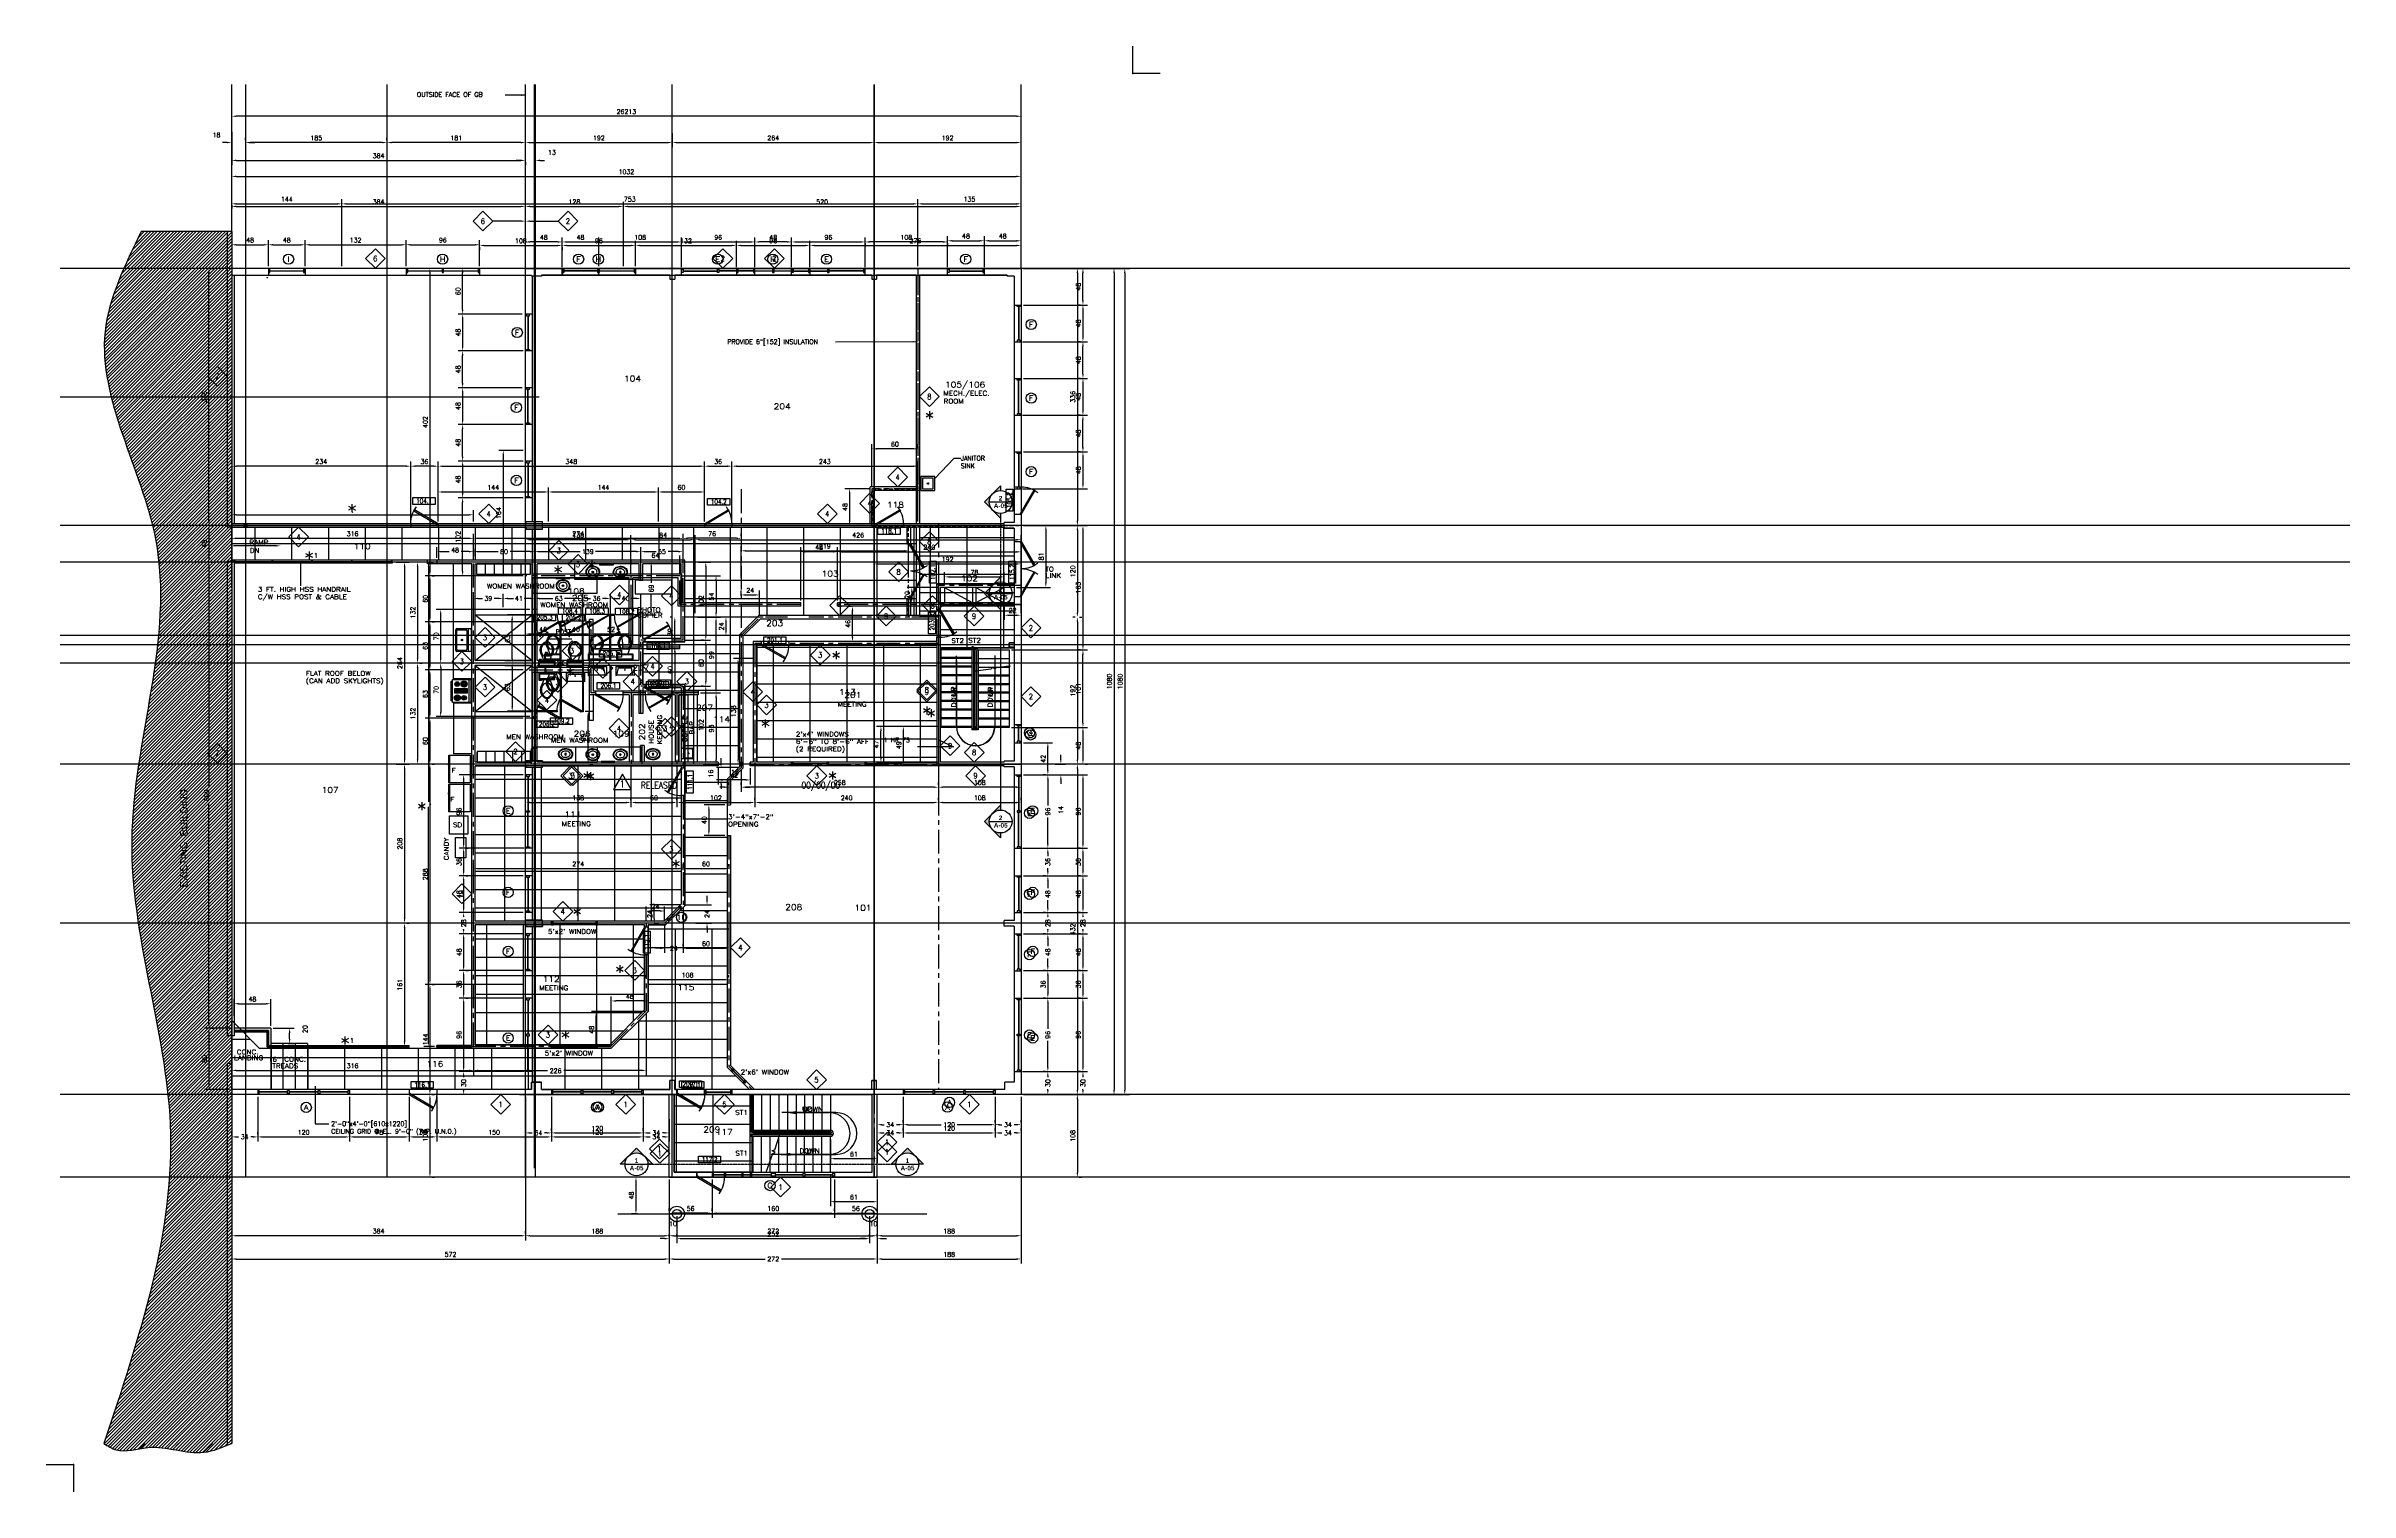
# Model space of a CAD drawing. Extents: x -289 to 2723, y -1587 to 303.
import ezdxf
from ezdxf.enums import TextEntityAlignment as Align

# ---------------------------------------------------------------- set-up
doc = ezdxf.new("R2010")
doc.units = 0
doc.header["$MEASUREMENT"] = 0
doc.linetypes.add('Wall Base$0$CENTER', pattern=[2, 1.25, -0.25, 0.25, -0.25])
doc.linetypes.add('Wall Base$0$DASHED', pattern=[0.75, 0.5, -0.25])
doc.layers.get('0').update_dxf_attribs({"linetype": 'CONTINUOUS'})
doc.layers.get('DEFPOINTS').update_dxf_attribs({"linetype": 'CONTINUOUS'})
for name, color, linetype in [('Wall Base$0$1_Arch_Plan_Center', 134, 'Wall Base$0$CENTER'), ('Wall Base$0$1_Arch_Plan_Dim', 5, 'CONTINUOUS'), ('Wall Base$0$1_Arch_Plan_Door', 131, 'CONTINUOUS'), ('Wall Base$0$1_Arch_Plan_ExistBldg', 1, 'CONTINUOUS'), ('Wall Base$0$1_Arch_Plan_Fridge', 141, 'CONTINUOUS'), ('Wall Base$0$1_Arch_Plan_HandRail', 7, 'CONTINUOUS'), ('Wall Base$0$1_Arch_Plan_Locker', 141, 'CONTINUOUS'), ('Wall Base$0$1_Arch_Plan_Mirror', 144, 'CONTINUOUS'), ('Wall Base$0$1_Arch_Plan_Post', 131, 'CONTINUOUS'), ('Wall Base$0$1_Arch_Plan_RoomTag', 9, 'CONTINUOUS'), ('Wall Base$0$1_Arch_Plan_Shower', 140, 'CONTINUOUS'), ('Wall Base$0$1_Arch_Plan_Sink', 11, 'CONTINUOUS'), ('Wall Base$0$1_Arch_Plan_Stair', 132, 'CONTINUOUS'), ('Wall Base$0$1_Arch_Plan_Stove', 142, 'CONTINUOUS'), ('Wall Base$0$1_Arch_Plan_Text1', 4, 'CONTINUOUS'), ('Wall Base$0$1_Arch_Plan_Wall', 7, 'CONTINUOUS'), ('Wall Base$0$1_Arch_Plan_Wall_Annot', 4, 'CONTINUOUS'), ('Wall Base$0$1_Arch_Plan_Wall_ColClad', 7, 'CONTINUOUS'), ('Wall Base$0$1_Arch_Plan_WC', 153, 'CONTINUOUS'), ('Wall Base$0$1_Arch_Plan_WinSec', 7, 'CONTINUOUS'), ('Wall Base$0$1_Arch_Reflected_Ceiling_Plan_Dim', 5, 'CONTINUOUS'), ('Wall Base$0$1_Arch_Reflected_Ceiling_Plan_Outline', 3, 'CONTINUOUS'), ('Wall Base$0$1_Arch_Reflected_Ceiling_Plan_Panel', 7, 'CONTINUOUS'), ('Wall Base$0$1_Arch_Reflected_Ceiling_Plan_Wall', 131, 'CONTINUOUS'), ('Wall Base$0$1_Floor_Plan_Fire_Rating', 71, 'Wall Base$0$DASHED'), ('Wall Base$0$2_Arch_Plan_Center', 134, 'Wall Base$0$CENTER'), ('Wall Base$0$2_Arch_Plan_Chimney', 7, 'CONTINUOUS'), ('Wall Base$0$2_Arch_Plan_Dim', 5, 'CONTINUOUS'), ('Wall Base$0$2_Arch_Plan_Door', 131, 'CONTINUOUS'), ('Wall Base$0$2_Arch_Plan_ExistBldg', 1, 'CONTINUOUS'), ('Wall Base$0$2_Arch_Plan_Mirror', 144, 'CONTINUOUS'), ('Wall Base$0$2_Arch_Plan_RoomTag', 9, 'CONTINUOUS'), ('Wall Base$0$2_Arch_Plan_Sink', 11, 'CONTINUOUS'), ('Wall Base$0$2_Arch_Plan_Stair', 132, 'CONTINUOUS'), ('Wall Base$0$2_Arch_Plan_Text1', 4, 'CONTINUOUS'), ('Wall Base$0$2_Arch_Plan_Wall', 7, 'CONTINUOUS'), ('Wall Base$0$2_Arch_Plan_Wall_Annot', 4, 'CONTINUOUS'), ('Wall Base$0$2_Arch_Plan_Wall_Below', 6, 'CONTINUOUS'), ('Wall Base$0$2_Arch_Plan_Wall_ColClad', 7, 'CONTINUOUS'), ('Wall Base$0$2_Arch_Plan_WC', 153, 'CONTINUOUS'), ('Wall Base$0$2_Arch_Plan_WinSec', 7, 'CONTINUOUS'), ('Wall Base$0$2_Arch_Reflected_Ceiling_Plan_Outline', 3, 'CONTINUOUS'), ('Wall Base$0$2_Arch_Reflected_Ceiling_Plan_Panel', 7, 'CONTINUOUS'), ('Wall Base$0$2_Arch_Reflected_Ceiling_Plan_Wall', 131, 'CONTINUOUS'), ('Wall Base$0$2_Floor_Plan_PCopier', 150, 'CONTINUOUS'), ('Wall Base$0$GRID', 131, 'CONTINUOUS'), ('Wall Base$0$Section_SteelAngle', 7, 'CONTINUOUS'), ('Wall Base$0$Structural_Plan_WCol', 30, 'CONTINUOUS'), ('Wall Base$0$TEXT', 4, 'CONTINUOUS')]:
    doc.layers.add(name, color=color, linetype=linetype)
doc.styles.add('Wall Base$0$ROMANS-115', font='romans.shx')
doc.styles.add('Wall Base$0$ROMANS-80', font='romans.shx', dxfattribs={"width": 0.8})
doc.styles.add('Wall Base$0$ROMANS80', font='romans.shx', dxfattribs={"width": 0.8})
doc.styles.add('Wall Base$0$SANSSERIFBOLD', font='sanssb__.ttf')
doc.dimstyles.new('Wall Base$0$116-ROMANS-115-PS', dxfattribs={"dimscale": 96, "dimtxt": 0.0625, "dimasz": 0.0625, "dimexe": 0.0625, "dimexo": 0.03125, "dimgap": 0.03125, "dimtad": 1, "dimdec": 0, "dimlfac": 25.4, "dimrnd": 0.125, "dimzin": 1, "dimdsep": 46, "dimtxsty": 'Wall Base$0$ROMANS-115', "dimcen": 0.125, "dimclrd": 256, "dimclre": 256, "dimclrt": 256, "dimadec": 0, "dimazin": 0, "dimtfac": 1, "dimtdec": 0, "dimtofl": 0, "dimtmove": 2, "dimatfit": 0, "dimfxl": 1, "dimfrac": 2, "dimtolj": 1, "dimtzin": 0, "dimarcsym": 0})
doc.dimstyles.new('Wall Base$0$18-ROMANS-115-PS', dxfattribs={"dimscale": 0, "dimtxt": 0.0625, "dimasz": 0.0625, "dimexe": 0.0625, "dimexo": 0.03125, "dimgap": 0.03125, "dimtad": 1, "dimdec": 0, "dimlfac": 25.4, "dimzin": 1, "dimdsep": 46, "dimtxsty": 'Wall Base$0$ROMANS-115', "dimcen": 0.125, "dimclrd": 256, "dimclre": 256, "dimclrt": 256, "dimadec": 0, "dimazin": 0, "dimtfac": 1, "dimtdec": 0, "dimtofl": 0, "dimtmove": 0, "dimatfit": 0, "dimfxl": 1, "dimfrac": 2, "dimtolj": 1, "dimtzin": 0, "dimarcsym": 0})

# ---------------------------------------------------------------- blocks, each defined once
blk = doc.blocks.new('Wall Base$0$Structrual Base2')
at = {"layer": 'Wall Base$0$1_Arch_Reflected_Ceiling_Plan_Wall', "style": 'Wall Base$0$ROMANS-115'}
blk.add_text('Xref Structrual Base2', height=0.0625, dxfattribs=at).set_placement((0, 0))
blk = doc.blocks.new('Wall Base$0$Door - Right Hung 36 in.')
blk.add_lwpolyline([(-0.8, -1.3), (0, 0), (-31.2, 18), (-31.9, 16.7)], close=True)
blk.add_arc((0, 0), 36, 142.6899, 180)
blk = doc.blocks.new('Wall Base$0$Door - Left Hung 36 in.')
blk.add_lwpolyline([(0.8, -1.3), (0, 0), (31.2, 18), (31.9, 16.7)], close=True)
blk.add_arc((0, 0), 36, 0, 37.3101)
blk = doc.blocks.new('Wall Base$0$Toilet - top')
for p, q in [((-10, -8.5), (-8, -8.5)), ((-10, -9.5), (-10, -8.5)), ((-7, -9.5), (-10, -9.5)), ((-8, -8.5), (-8, -8)), ((-7, -8), (-7, -9.5)), ((-4, -8), (-6, -14)), ((4, -14), (-4, -14)), ((4, -8), (6, -14)), ((9.5, -6), (9.5, -2))]:
    blk.add_line(p, q)
blk.add_lwpolyline([(10.5, -8), (10.5, 0), (-10.5, 0), (-10.5, -8)], close=True)
for points in [[(-9.5, -2), (-9.5, -6)], [(8.5, -1), (-8.5, -1)], [(-8.5, -7), (8.5, -7)]]:
    blk.add_lwpolyline(points)
for centre, radius, start, end in [((-8.6, -1.9), 0.884, 81.8699, 188.1301), ((-8.6, -6.1), 0.884, 171.8699, 278.1301), ((3.5, -21.6), 12.2, 141.4691, 247.9714), ((4.2, -21.8), 11.3, 136.3677, 238.9468), ((-3.5, -21.6), 12.2, 292.0284, 38.5307), ((-4.2, -21.8), 11.3, 301.053, 43.6321), ((8.6, -1.9), 0.884, 351.8699, 98.1301), ((8.6, -6.1), 0.884, 261.8699, 8.1301), ((0, -27.9), 4, 245.7318, 294.2682), ((0, -29), 4, 254.8605, 285.1395)]:
    blk.add_arc(centre, radius, start, end)
blk = doc.blocks.new('Wall Base$0$Sink - Oval top')
for p, q in [((-1, 0), (1, 0)), ((0, 1), (0, -1))]:
    blk.add_line(p, q)
at = {"linetype": 'Continuous'}
for points in [[(-12.2, 0.4, 0.117634), (-11.5, -3.4, 0.104469), (-8.9, -6.8, 0.090016), (-5.1, -9.1, 0.08192), (-0.3, -10, 0.08192), (4.5, -9.4, 0.090016), (8.4, -7.4, 0.104469), (11.2, -4.1, 0.117634), (12.2, -0.4, 0.117634), (11.5, 3.4, 0.104469), (8.9, 6.8, 0.090016), (5.1, 9.1, 0.08192), (0.3, 10, 0.08192), (-4.5, 9.4, 0.090016), (-8.4, 7.4, 0.104469), (-11.2, 4.1, 0.117634)], [(-11.3, 0.2, 0.118622), (-10.5, -3.3, 0.104678), (-8.1, -6.4, 0.089562), (-4.5, -8.4, 0.081185), (-0.1, -9.2, 0.081185), (4.3, -8.5, 0.089562), (7.9, -6.6, 0.104678), (10.4, -3.5, 0.118622), (11.3, -0.2, 0.118622), (10.5, 3.3, 0.104678), (8.1, 6.4, 0.089562), (4.5, 8.4, 0.081185), (0.1, 9.2, 0.081185), (-4.3, 8.5, 0.089562), (-7.9, 6.6, 0.104678), (-10.4, 3.5, 0.118622)], [(-7.4, 0.1, 0.118283), (-6.9, -2.2, 0.104607), (-5.3, -4.2, 0.089718), (-3, -5.5, 0.081436), (-0.1, -6, 0.081436), (2.8, -5.6, 0.089718), (5.2, -4.3, 0.104607), (6.9, -2.3, 0.118283), (7.4, -0.1, 0.118283), (6.9, 2.2, 0.104607), (5.3, 4.2, 0.089718), (3, 5.5, 0.081436), (0.1, 6, 0.081436), (-2.8, 5.6, 0.089718), (-5.2, 4.3, 0.104607), (-6.9, 2.3, 0.118283)]]:
    blk.add_lwpolyline(points, format="xyb", close=True, dxfattribs=at)
for radius in [1.5, 1]:
    blk.add_circle((0, 0), radius)
blk = doc.blocks.new('Wall Base$0$Range-Oven - 30 in top')
for p, q in [((0, -3), (30, -3)), ((6, -24), (6, -25)), ((8, -25), (8, -24)), ((12, -6), (18, -6)), ((18, -20), (12, -20)), ((13, -20), (13, -6)), ((14, -6), (14, -20)), ((15, -20), (15, -6)), ((16, -6), (16, -20)), ((17, -20), (17, -6)), ((22, -25), (22, -24)), ((24, -24), (24, -25))]:
    blk.add_line(p, q)
for points in [[(0, -24), (0, 0), (30, 0), (30, -24)], [(2, -26), (2, -25), (28, -25), (28, -26)], [(12, -21), (12, -5), (18, -5), (18, -21)]]:
    blk.add_lwpolyline(points, close=True)
for centre, radius in [((6, -9), 4), ((6, -9), 3), ((6, -18), 3), ((6, -9), 2), ((6, -18), 2), ((6, -9), 1), ((6, -18), 1), ((24, -18), 4), ((24, -9), 3), ((24, -18), 3), ((24, -9), 2), ((24, -18), 2), ((24, -9), 1), ((24, -18), 1)]:
    blk.add_circle(centre, radius)
blk = doc.blocks.new('Wall Base$0$Refrigerator-2 door - 36 in top')
for p, q in [((0, -26.999999), (36, -26.999999)), ((11, -27.999999), (11, -28.999999)), ((11, -28.999999), (13, -28.999999)), ((12, -26.999999), (12, -28.999999)), ((13, -28.999999), (13, -27.999999))]:
    blk.add_line(p, q)
blk.add_lwpolyline([(0, -27.999999), (0, 0), (36, 0), (36, -27.999999)], close=True)
blk = doc.blocks.new('Wall Base$0$Sink-single - 30 in top')
blk.add_line((-15, -3.999996), (15, -3.999996))
for points in [[(-13.5, 0), (13.5, 0)], [(-15, -18.499996), (-15, -1.5)], [(-13.5, -17.499996), (-13.5, -6.499996)], [(13.5, -19.999996), (-13.5, -19.999996)], [(-12.5, -5.499996), (12.5, -5.499996)], [(12.5, -18.499996), (-12.5, -18.499996)], [(13.5, -6.499996), (13.5, -17.499996)], [(15, -1.5), (15, -18.499996)]]:
    blk.add_lwpolyline(points)
for radius in [1, 0.5]:
    blk.add_circle((0, -11.999996), radius)
for centre, radius, start, end in [((-13.5, -1.5), 1.5, 90, 180), ((-13.5, -18.499996), 1.5, 180, 270), ((-12.5, -6.499996), 1, 90, 180), ((-12.5, -17.499996), 1, 180, 270), ((12.5, -6.499996), 1, 0, 90), ((12.5, -17.499996), 1, 270, 0), ((13.5, -1.5), 1.5, 0, 90), ((13.5, -18.499996), 1.5, 270, 0)]:
    blk.add_arc(centre, radius, start, end)
blk = doc.blocks.new('Wall Base$0$Urinal')
for p, q in [((0, 12), (1.5, 11.7)), ((0, 0), (0, 12)), ((0, 0), (24, 0)), ((22.5, 11.7), (1.5, 11.7)), ((1.5, 11.7), (3.4, 2)), ((3.4, 2), (20.6, 2)), ((22.5, 11.7), (20.6, 2)), ((24, 12), (22.5, 11.7)), ((24, 0), (24, 12))]:
    blk.add_line(p, q)
blk.add_circle((12, 4.6), 0.456)
blk = doc.blocks.new('Wall Base$0$windowplan')
at = {"layer": 'Wall Base$0$1_Arch_Plan_WinSec'}
for p, q in [((2, 2.1875), (34, 2.1875)), ((2, 1.8125), (34, 1.8125))]:
    blk.add_line(p, q, dxfattribs=at)
for points in [[(0, 0), (2, 0), (2, 4), (0, 4)], [(0, 0), (2, 0), (2, 4), (0, 4)], [(34, 0), (36, 0), (36, 4), (34, 4)]]:
    blk.add_lwpolyline(points, close=True, dxfattribs=at)
blk = doc.blocks.new('*D242')
at = {"layer": 'DEFPOINTS', "color": 0, "transparency": 16777216}
for p in [(985.9, 132.4), (-46.1, 60.2), (985.9, 12.2)]:
    blk.add_point(p, dxfattribs=at)
at = {"layer": 'Wall Base$0$1_Arch_Plan_Dim', "lineweight": -2, "transparency": 16777216}
for p, q in [((-46.1, 63.2), (-46.1, 138.4)), ((-40.1, 132.4), (979.9, 132.4)), ((985.9, 15.2), (985.9, 138.4))]:
    blk.add_line(p, q, dxfattribs=at)
at = {"layer": 'Wall Base$0$1_Arch_Plan_Dim', "transparency": 16777216}
for points in [[(-40.1, 133.4), (-40.1, 131.4), (-46.1, 132.4)], [(979.9, 133.4), (979.9, 131.4), (985.9, 132.4)]]:
    blk.add_solid(points, dxfattribs=at)
at = {"layer": 'Wall Base$0$1_Arch_Plan_Dim', "transparency": 16777216, "insert": (469.9, 138.4), "char_height": 6, "attachment_point": 5, "style": 'Wall Base$0$ROMANS-115'}
blk.add_mtext('\\A1;1032', dxfattribs=at)
blk = doc.blocks.new('*D243')
at = {"layer": 'DEFPOINTS', "color": 0, "transparency": 16777216}
for p in [(985.9, 12.2), (985.9, -1067.8), (1107.4, -1067.8)]:
    blk.add_point(p, dxfattribs=at)
at = {"layer": 'Wall Base$0$1_Arch_Plan_Dim', "lineweight": -2, "transparency": 16777216}
for p, q in [((988.9, 12.2), (1113.4, 12.2)), ((1107.4, 6.2), (1107.4, -1061.8)), ((988.9, -1067.8), (1113.4, -1067.8))]:
    blk.add_line(p, q, dxfattribs=at)
at = {"layer": 'Wall Base$0$1_Arch_Plan_Dim', "transparency": 16777216}
for points in [[(1106.4, 6.2), (1108.4, 6.2), (1107.4, 12.2)], [(1106.4, -1061.8), (1108.4, -1061.8), (1107.4, -1067.8)]]:
    blk.add_solid(points, dxfattribs=at)
at = {"layer": 'Wall Base$0$1_Arch_Plan_Dim', "transparency": 16777216, "insert": (1101.4, -527.8), "char_height": 6, "attachment_point": 5, "rotation": 90, "style": 'Wall Base$0$ROMANS-115'}
blk.add_mtext('\\A1;1080', dxfattribs=at)
blk = doc.blocks.new('*D244')
at = {"layer": 'DEFPOINTS', "color": 0, "transparency": 16777216}
for p in [(-46.1, 97.6), (97.9, 96.5), (97.9, 12.2)]:
    blk.add_point(p, dxfattribs=at)
at = {"layer": 'Wall Base$0$1_Arch_Plan_Dim', "lineweight": -2, "transparency": 16777216}
for p, q in [((-46.1, 94.6), (-46.1, 90.5)), ((-40.1, 96.5), (91.9, 96.5)), ((97.9, 15.2), (97.9, 102.5))]:
    blk.add_line(p, q, dxfattribs=at)
at = {"layer": 'Wall Base$0$1_Arch_Plan_Dim', "transparency": 16777216}
for points in [[(-40.1, 97.5), (-40.1, 95.5), (-46.1, 96.5)], [(91.9, 97.5), (91.9, 95.5), (97.9, 96.5)]]:
    blk.add_solid(points, dxfattribs=at)
at = {"layer": 'Wall Base$0$1_Arch_Plan_Dim', "transparency": 16777216, "insert": (25.9, 102.5), "char_height": 6, "attachment_point": 5, "style": 'Wall Base$0$ROMANS-115'}
blk.add_mtext('\\A1;144', dxfattribs=at)
blk = doc.blocks.new('*D245')
at = {"layer": 'DEFPOINTS', "color": 0, "transparency": 16777216}
for p in [(850.9, 96.5), (97.9, 12.2), (850.9, 12.2)]:
    blk.add_point(p, dxfattribs=at)
at = {"layer": 'Wall Base$0$1_Arch_Plan_Dim', "lineweight": -2, "transparency": 16777216}
for p, q in [((97.9, 15.2), (97.9, 102.5)), ((103.9, 96.5), (844.9, 96.5)), ((850.9, 15.2), (850.9, 102.5))]:
    blk.add_line(p, q, dxfattribs=at)
at = {"layer": 'Wall Base$0$1_Arch_Plan_Dim', "transparency": 16777216}
for points in [[(103.9, 97.5), (103.9, 95.5), (97.9, 96.5)], [(844.9, 97.5), (844.9, 95.5), (850.9, 96.5)]]:
    blk.add_solid(points, dxfattribs=at)
at = {"layer": 'Wall Base$0$1_Arch_Plan_Dim', "transparency": 16777216, "insert": (474.4, 102.5), "char_height": 6, "attachment_point": 5, "style": 'Wall Base$0$ROMANS-115'}
blk.add_mtext('\\A1;753', dxfattribs=at)
blk = doc.blocks.new('*D246')
at = {"layer": 'DEFPOINTS', "color": 0, "transparency": 16777216}
for p in [(850.9, 96.5), (985.9, 96.5), (985.9, 96.5)]:
    blk.add_point(p, dxfattribs=at)
at = {"layer": 'Wall Base$0$1_Arch_Plan_Dim', "lineweight": -2, "transparency": 16777216}
for p, q in [((850.9, 99.5), (850.9, 102.5)), ((856.9, 96.5), (979.9, 96.5)), ((985.9, 99.5), (985.9, 102.5))]:
    blk.add_line(p, q, dxfattribs=at)
at = {"layer": 'Wall Base$0$1_Arch_Plan_Dim', "transparency": 16777216}
for points in [[(856.9, 97.5), (856.9, 95.5), (850.9, 96.5)], [(979.9, 97.5), (979.9, 95.5), (985.9, 96.5)]]:
    blk.add_solid(points, dxfattribs=at)
at = {"layer": 'Wall Base$0$1_Arch_Plan_Dim', "transparency": 16777216, "insert": (918.4, 102.5), "char_height": 6, "attachment_point": 5, "style": 'Wall Base$0$ROMANS-115'}
blk.add_mtext('\\A1;135', dxfattribs=at)
blk = doc.blocks.new('*D247')
at = {"layer": 'DEFPOINTS', "color": 0, "transparency": 16777216}
for p in [(525.9, -1175.8), (-46.1, -1273.7), (525.9, -1282.7)]:
    blk.add_point(p, dxfattribs=at)
at = {"layer": 'Wall Base$0$1_Arch_Plan_Dim', "lineweight": -2, "transparency": 16777216}
for p, q in [((525.9, -1178.8), (525.9, -1288.7)), ((-46.1, -1276.7), (-46.1, -1288.7)), ((-40.1, -1282.7), (519.9, -1282.7))]:
    blk.add_line(p, q, dxfattribs=at)
at = {"layer": 'Wall Base$0$1_Arch_Plan_Dim', "transparency": 16777216}
for points in [[(-40.1, -1281.7), (-40.1, -1283.7), (-46.1, -1282.7)], [(519.9, -1281.7), (519.9, -1283.7), (525.9, -1282.7)]]:
    blk.add_solid(points, dxfattribs=at)
at = {"layer": 'Wall Base$0$1_Arch_Plan_Dim', "transparency": 16777216, "insert": (239.9, -1276.7), "char_height": 6, "attachment_point": 5, "style": 'Wall Base$0$ROMANS-115'}
blk.add_mtext('\\A1;572', dxfattribs=at)
blk = doc.blocks.new('*D248')
at = {"layer": 'DEFPOINTS', "color": 0, "transparency": 16777216}
for p in [(525.9, -1175.8), (797.9, -1175.8), (797.9, -1282.7)]:
    blk.add_point(p, dxfattribs=at)
at = {"layer": 'Wall Base$0$1_Arch_Plan_Dim', "lineweight": -2, "transparency": 16777216}
for p, q in [((525.9, -1178.8), (525.9, -1288.7)), ((797.9, -1178.8), (797.9, -1288.7)), ((531.9, -1282.7), (651.2, -1282.7)), ((791.9, -1282.7), (672.6, -1282.7))]:
    blk.add_line(p, q, dxfattribs=at)
at = {"layer": 'Wall Base$0$1_Arch_Plan_Dim', "transparency": 16777216}
for points in [[(531.9, -1281.7), (531.9, -1283.7), (525.9, -1282.7)], [(791.9, -1281.7), (791.9, -1283.7), (797.9, -1282.7)]]:
    blk.add_solid(points, dxfattribs=at)
at = {"layer": 'Wall Base$0$1_Arch_Plan_Dim', "transparency": 16777216, "insert": (661.9, -1282.7), "char_height": 6, "attachment_point": 5, "style": 'Wall Base$0$ROMANS-115'}
blk.add_mtext('\\A1;272', dxfattribs=at)
blk = doc.blocks.new('*D249')
at = {"layer": 'DEFPOINTS', "color": 0, "transparency": 16777216}
for p in [(985.9, -1067.8), (797.9, -1175.8), (985.9, -1282.7)]:
    blk.add_point(p, dxfattribs=at)
at = {"layer": 'Wall Base$0$1_Arch_Plan_Dim', "lineweight": -2, "transparency": 16777216}
for p, q in [((985.9, -1070.8), (985.9, -1288.7)), ((797.9, -1178.8), (797.9, -1288.7)), ((803.9, -1282.7), (979.9, -1282.7))]:
    blk.add_line(p, q, dxfattribs=at)
at = {"layer": 'Wall Base$0$1_Arch_Plan_Dim', "transparency": 16777216}
for points in [[(803.9, -1281.7), (803.9, -1283.7), (797.9, -1282.7)], [(979.9, -1281.7), (979.9, -1283.7), (985.9, -1282.7)]]:
    blk.add_solid(points, dxfattribs=at)
at = {"layer": 'Wall Base$0$1_Arch_Plan_Dim', "transparency": 16777216, "insert": (891.9, -1276.7), "char_height": 6, "attachment_point": 5, "style": 'Wall Base$0$ROMANS-115'}
blk.add_mtext('\\A1;188', dxfattribs=at)
blk = doc.blocks.new('*D250')
at = {"layer": 'DEFPOINTS', "color": 0, "transparency": 16777216}
for p in [(1058.9, -1067.8), (1058.9, -1175.8), (1059.5, -1175.8)]:
    blk.add_point(p, dxfattribs=at)
at = {"layer": 'Wall Base$0$1_Arch_Plan_Dim', "lineweight": -2, "transparency": 16777216}
for p, q in [((1059.5, -1073.8), (1059.5, -1169.8)), ((1061.9, -1067.8), (1065.5, -1067.8)), ((1061.9, -1175.8), (1065.5, -1175.8))]:
    blk.add_line(p, q, dxfattribs=at)
at = {"layer": 'Wall Base$0$1_Arch_Plan_Dim', "transparency": 16777216}
for points in [[(1058.5, -1073.8), (1060.5, -1073.8), (1059.5, -1067.8)], [(1058.5, -1169.8), (1060.5, -1169.8), (1059.5, -1175.8)]]:
    blk.add_solid(points, dxfattribs=at)
at = {"layer": 'Wall Base$0$1_Arch_Plan_Dim', "transparency": 16777216, "insert": (1053.5, -1121.8), "char_height": 6, "attachment_point": 5, "rotation": 90, "style": 'Wall Base$0$ROMANS-115'}
blk.add_mtext('\\A1;108', dxfattribs=at)
blk = doc.blocks.new('*D251')
at = {"layer": 'DEFPOINTS', "color": 0, "transparency": 16777216}
for p in [(985.9, 12.2), (985.9, -323.8), (1059.5, -323.8)]:
    blk.add_point(p, dxfattribs=at)
at = {"layer": 'Wall Base$0$1_Arch_Plan_Dim', "lineweight": -2, "transparency": 16777216}
for p, q in [((988.9, 12.2), (1065.5, 12.2)), ((1059.5, 6.2), (1059.5, -317.8)), ((988.9, -323.8), (1065.5, -323.8))]:
    blk.add_line(p, q, dxfattribs=at)
at = {"layer": 'Wall Base$0$1_Arch_Plan_Dim', "transparency": 16777216}
for points in [[(1058.5, 6.2), (1060.5, 6.2), (1059.5, 12.2)], [(1058.5, -317.8), (1060.5, -317.8), (1059.5, -323.8)]]:
    blk.add_solid(points, dxfattribs=at)
at = {"layer": 'Wall Base$0$1_Arch_Plan_Dim', "transparency": 16777216, "insert": (1053.5, -155.8), "char_height": 6, "attachment_point": 5, "rotation": 90, "style": 'Wall Base$0$ROMANS-115'}
blk.add_mtext('\\A1;336', dxfattribs=at)
blk = doc.blocks.new('*D252')
at = {"layer": 'DEFPOINTS', "color": 0, "transparency": 16777216}
for p in [(-75.9, -323.8), (-75.9, -371.8), (-75.9, -371.8)]:
    blk.add_point(p, dxfattribs=at)
at = {"layer": 'Wall Base$0$1_Arch_Plan_Dim', "lineweight": -2, "transparency": 16777216}
for p, q in [((-75.9, -329.8), (-75.9, -365.8)), ((-72.9, -323.8), (-69.9, -323.8)), ((-78.9, -371.8), (-81.9, -371.8))]:
    blk.add_line(p, q, dxfattribs=at)
at = {"layer": 'Wall Base$0$1_Arch_Plan_Dim', "transparency": 16777216}
for points in [[(-76.9, -329.8), (-74.9, -329.8), (-75.9, -323.8)], [(-76.9, -365.8), (-74.9, -365.8), (-75.9, -371.8)]]:
    blk.add_solid(points, dxfattribs=at)
at = {"layer": 'Wall Base$0$1_Arch_Plan_Dim', "transparency": 16777216, "insert": (-81.9, -347.8), "char_height": 6, "attachment_point": 5, "rotation": 90, "style": 'Wall Base$0$ROMANS-115'}
blk.add_mtext('\\A1;48', dxfattribs=at)
blk = doc.blocks.new('*D253')
at = {"layer": 'DEFPOINTS', "color": 0, "transparency": 16777216}
for p in [(-75.9, -371.8), (-75.9, -981.1), (-43.1, -981.1)]:
    blk.add_point(p, dxfattribs=at)
at = {"layer": 'Wall Base$0$1_Arch_Plan_Dim', "lineweight": -2, "transparency": 16777216}
for p, q in [((-75.9, -377.8), (-75.9, -666)), ((-72.9, -371.8), (-69.9, -371.8)), ((-75.9, -975.1), (-75.9, -686.9)), ((-46.1, -981.1), (-81.9, -981.1))]:
    blk.add_line(p, q, dxfattribs=at)
at = {"layer": 'Wall Base$0$1_Arch_Plan_Dim', "transparency": 16777216}
for points in [[(-76.9, -377.8), (-74.9, -377.8), (-75.9, -371.8)], [(-76.9, -975.1), (-74.9, -975.1), (-75.9, -981.1)]]:
    blk.add_solid(points, dxfattribs=at)
at = {"layer": 'Wall Base$0$1_Arch_Plan_Dim', "transparency": 16777216, "insert": (-78.9, -676.4), "char_height": 6, "attachment_point": 5, "rotation": 90, "style": 'Wall Base$0$ROMANS-115'}
blk.add_mtext('\\A1;609', dxfattribs=at)
blk = doc.blocks.new('*D254')
at = {"layer": 'DEFPOINTS', "color": 0, "transparency": 16777216}
for p in [(-75.9, -981.1), (-75.9, -1061.1), (-46.1, -1061.1)]:
    blk.add_point(p, dxfattribs=at)
at = {"layer": 'Wall Base$0$1_Arch_Plan_Dim', "lineweight": -2, "transparency": 16777216}
for p, q in [((-75.9, -987.1), (-75.9, -1055.1)), ((-72.9, -981.1), (-69.9, -981.1)), ((-49.1, -1061.1), (-81.9, -1061.1))]:
    blk.add_line(p, q, dxfattribs=at)
at = {"layer": 'Wall Base$0$1_Arch_Plan_Dim', "transparency": 16777216}
for points in [[(-76.9, -987.1), (-74.9, -987.1), (-75.9, -981.1)], [(-76.9, -1055.1), (-74.9, -1055.1), (-75.9, -1061.1)]]:
    blk.add_solid(points, dxfattribs=at)
at = {"layer": 'Wall Base$0$1_Arch_Plan_Dim', "transparency": 16777216, "insert": (-81.9, -1021.1), "char_height": 6, "attachment_point": 5, "rotation": 90, "style": 'Wall Base$0$ROMANS-115'}
blk.add_mtext('\\A1;80', dxfattribs=at)
blk = doc.blocks.new('*D255')
at = {"layer": 'DEFPOINTS', "color": 0, "transparency": 16777216}
for p in [(269.9, -1004.8), (-46.1, -1026.6), (269.9, -1036.2)]:
    blk.add_point(p, dxfattribs=at)
at = {"layer": 'Wall Base$0$1_Arch_Plan_Dim', "lineweight": -2, "transparency": 16777216}
for p, q in [((269.9, -1007.8), (269.9, -1042.2)), ((-46.1, -1029.6), (-46.1, -1042.2)), ((-40.1, -1036.2), (263.9, -1036.2))]:
    blk.add_line(p, q, dxfattribs=at)
at = {"layer": 'Wall Base$0$1_Arch_Plan_Dim', "transparency": 16777216}
for points in [[(-40.1, -1035.2), (-40.1, -1037.2), (-46.1, -1036.2)], [(263.9, -1035.2), (263.9, -1037.2), (269.9, -1036.2)]]:
    blk.add_solid(points, dxfattribs=at)
at = {"layer": 'Wall Base$0$1_Arch_Plan_Dim', "transparency": 16777216, "insert": (111.9, -1030.2), "char_height": 6, "attachment_point": 5, "style": 'Wall Base$0$ROMANS-115'}
blk.add_mtext('\\A1;316', dxfattribs=at)
blk = doc.blocks.new('*D256')
at = {"layer": 'DEFPOINTS', "color": 0, "transparency": 16777216}
for p in [(495.9, -958.1), (269.9, -1004.8), (495.9, -1036.2)]:
    blk.add_point(p, dxfattribs=at)
at = {"layer": 'Wall Base$0$1_Arch_Plan_Dim', "lineweight": -2, "transparency": 16777216}
for p, q in [((495.9, -961.1), (495.9, -1042.2)), ((269.9, -1007.8), (269.9, -1042.2)), ((275.9, -1036.2), (366.6, -1036.2)), ((489.9, -1036.2), (388.1, -1036.2))]:
    blk.add_line(p, q, dxfattribs=at)
at = {"layer": 'Wall Base$0$1_Arch_Plan_Dim', "transparency": 16777216}
for points in [[(275.9, -1035.2), (275.9, -1037.2), (269.9, -1036.2)], [(489.9, -1035.2), (489.9, -1037.2), (495.9, -1036.2)]]:
    blk.add_solid(points, dxfattribs=at)
at = {"layer": 'Wall Base$0$1_Arch_Plan_Dim', "transparency": 16777216, "insert": (377.4, -1036.8), "char_height": 6, "attachment_point": 5, "style": 'Wall Base$0$ROMANS-115'}
blk.add_mtext('\\A1;226', dxfattribs=at)
blk = doc.blocks.new('*D257')
at = {"layer": 'DEFPOINTS', "color": 0, "transparency": 16777216}
for p in [(165.7, -371.8), (165.7, -635.8), (179.8, -635.8)]:
    blk.add_point(p, dxfattribs=at)
at = {"layer": 'Wall Base$0$1_Arch_Plan_Dim', "lineweight": -2, "transparency": 16777216}
for p, q in [((168.7, -371.8), (185.8, -371.8)), ((179.8, -377.8), (179.8, -629.8)), ((168.7, -635.8), (185.8, -635.8))]:
    blk.add_line(p, q, dxfattribs=at)
at = {"layer": 'Wall Base$0$1_Arch_Plan_Dim', "transparency": 16777216}
for points in [[(178.8, -377.8), (180.8, -377.8), (179.8, -371.8)], [(178.8, -629.8), (180.8, -629.8), (179.8, -635.8)]]:
    blk.add_solid(points, dxfattribs=at)
at = {"layer": 'Wall Base$0$1_Arch_Plan_Dim', "transparency": 16777216, "insert": (173.8, -503.8), "char_height": 6, "attachment_point": 5, "rotation": 90, "style": 'Wall Base$0$ROMANS-115'}
blk.add_mtext('\\A1;264', dxfattribs=at)
blk = doc.blocks.new('*D258')
at = {"layer": 'DEFPOINTS', "color": 0, "transparency": 16777216}
for p in [(179.8, -635.8), (179.8, -843.8), (255.9, -843.8)]:
    blk.add_point(p, dxfattribs=at)
at = {"layer": 'Wall Base$0$1_Arch_Plan_Dim', "lineweight": -2, "transparency": 16777216}
for p, q in [((179.8, -641.8), (179.8, -837.8)), ((182.8, -635.8), (185.8, -635.8)), ((252.9, -843.8), (173.8, -843.8))]:
    blk.add_line(p, q, dxfattribs=at)
at = {"layer": 'Wall Base$0$1_Arch_Plan_Dim', "transparency": 16777216}
for points in [[(178.8, -641.8), (180.8, -641.8), (179.8, -635.8)], [(178.8, -837.8), (180.8, -837.8), (179.8, -843.8)]]:
    blk.add_solid(points, dxfattribs=at)
at = {"layer": 'Wall Base$0$1_Arch_Plan_Dim', "transparency": 16777216, "insert": (173.8, -739.8), "char_height": 6, "attachment_point": 5, "rotation": 90, "style": 'Wall Base$0$ROMANS-115'}
blk.add_mtext('\\A1;208', dxfattribs=at)
blk = doc.blocks.new('*D259')
at = {"layer": 'DEFPOINTS', "color": 0, "transparency": 16777216}
for p in [(179.8, -843.8), (178.3, -1004.8), (179.8, -1004.8)]:
    blk.add_point(p, dxfattribs=at)
at = {"layer": 'Wall Base$0$1_Arch_Plan_Dim', "lineweight": -2, "transparency": 16777216}
for p, q in [((179.8, -849.8), (179.8, -998.8)), ((182.8, -843.8), (185.8, -843.8)), ((181.3, -1004.8), (185.8, -1004.8))]:
    blk.add_line(p, q, dxfattribs=at)
at = {"layer": 'Wall Base$0$1_Arch_Plan_Dim', "transparency": 16777216}
for points in [[(178.8, -849.8), (180.8, -849.8), (179.8, -843.8)], [(178.8, -998.8), (180.8, -998.8), (179.8, -1004.8)]]:
    blk.add_solid(points, dxfattribs=at)
at = {"layer": 'Wall Base$0$1_Arch_Plan_Dim', "transparency": 16777216, "insert": (173.8, -924.3), "char_height": 6, "attachment_point": 5, "rotation": 90, "style": 'Wall Base$0$ROMANS-115'}
blk.add_mtext('\\A1;161', dxfattribs=at)
blk = doc.blocks.new('*D260')
at = {"layer": 'DEFPOINTS', "color": 0, "transparency": 16777216}
for p in [(-46.1, -341.2), (269.9, -340.7), (269.9, -371.8)]:
    blk.add_point(p, dxfattribs=at)
at = {"layer": 'Wall Base$0$1_Arch_Plan_Dim', "lineweight": -2, "transparency": 16777216}
for p, q in [((-46.1, -338.2), (-46.1, -334.7)), ((-40.1, -340.7), (263.9, -340.7)), ((269.9, -368.8), (269.9, -334.7))]:
    blk.add_line(p, q, dxfattribs=at)
at = {"layer": 'Wall Base$0$1_Arch_Plan_Dim', "transparency": 16777216}
for points in [[(-40.1, -339.7), (-40.1, -341.7), (-46.1, -340.7)], [(263.9, -339.7), (263.9, -341.7), (269.9, -340.7)]]:
    blk.add_solid(points, dxfattribs=at)
at = {"layer": 'Wall Base$0$1_Arch_Plan_Dim', "transparency": 16777216, "insert": (111.9, -334.7), "char_height": 6, "attachment_point": 5, "style": 'Wall Base$0$ROMANS-115'}
blk.add_mtext('\\A1;316', dxfattribs=at)
blk = doc.blocks.new('*D261')
at = {"layer": 'DEFPOINTS', "color": 0, "transparency": 16777216}
for p in [(269.9, -340.7), (543.9, -340.7), (543.9, -374.6)]:
    blk.add_point(p, dxfattribs=at)
at = {"layer": 'Wall Base$0$1_Arch_Plan_Dim', "lineweight": -2, "transparency": 16777216}
for p, q in [((269.9, -337.7), (269.9, -334.7)), ((275.9, -340.7), (537.9, -340.7)), ((543.9, -371.6), (543.9, -334.7))]:
    blk.add_line(p, q, dxfattribs=at)
at = {"layer": 'Wall Base$0$1_Arch_Plan_Dim', "transparency": 16777216}
for points in [[(275.9, -339.7), (275.9, -341.7), (269.9, -340.7)], [(537.9, -339.7), (537.9, -341.7), (543.9, -340.7)]]:
    blk.add_solid(points, dxfattribs=at)
at = {"layer": 'Wall Base$0$1_Arch_Plan_Dim', "transparency": 16777216, "insert": (406.9, -334.7), "char_height": 6, "attachment_point": 5, "style": 'Wall Base$0$ROMANS-115'}
blk.add_mtext('\\A1;274', dxfattribs=at)
blk = doc.blocks.new('*D262')
at = {"layer": 'DEFPOINTS', "color": 0, "transparency": 16777216}
for p in [(1059.5, -323.8), (1059.5, -443.8), (1059.5, -443.8)]:
    blk.add_point(p, dxfattribs=at)
at = {"layer": 'Wall Base$0$1_Arch_Plan_Dim', "lineweight": -2, "transparency": 16777216}
for p, q in [((1056.5, -323.8), (1053.5, -323.8)), ((1059.5, -329.8), (1059.5, -437.8)), ((1056.5, -443.8), (1053.5, -443.8))]:
    blk.add_line(p, q, dxfattribs=at)
at = {"layer": 'Wall Base$0$1_Arch_Plan_Dim', "transparency": 16777216}
for points in [[(1058.5, -329.8), (1060.5, -329.8), (1059.5, -323.8)], [(1058.5, -437.8), (1060.5, -437.8), (1059.5, -443.8)]]:
    blk.add_solid(points, dxfattribs=at)
at = {"layer": 'Wall Base$0$1_Arch_Plan_Dim', "transparency": 16777216, "insert": (1053.5, -383.8), "char_height": 6, "attachment_point": 5, "rotation": 90, "style": 'Wall Base$0$ROMANS-115'}
blk.add_mtext('\\A1;120', dxfattribs=at)
blk = doc.blocks.new('*D263')
at = {"layer": 'DEFPOINTS', "color": 0, "transparency": 16777216}
for p in [(1059.5, -443.8), (1059.5, -635.8), (1059.5, -635.8)]:
    blk.add_point(p, dxfattribs=at)
at = {"layer": 'Wall Base$0$1_Arch_Plan_Dim', "lineweight": -2, "transparency": 16777216}
for p, q in [((1059.5, -449.8), (1059.5, -629.8)), ((1062.5, -443.8), (1065.5, -443.8)), ((1056.5, -635.8), (1053.5, -635.8))]:
    blk.add_line(p, q, dxfattribs=at)
at = {"layer": 'Wall Base$0$1_Arch_Plan_Dim', "transparency": 16777216}
for points in [[(1058.5, -449.8), (1060.5, -449.8), (1059.5, -443.8)], [(1058.5, -629.8), (1060.5, -629.8), (1059.5, -635.8)]]:
    blk.add_solid(points, dxfattribs=at)
at = {"layer": 'Wall Base$0$1_Arch_Plan_Dim', "transparency": 16777216, "insert": (1053.5, -539.8), "char_height": 6, "attachment_point": 5, "rotation": 90, "style": 'Wall Base$0$ROMANS-115'}
blk.add_mtext('\\A1;192', dxfattribs=at)
blk = doc.blocks.new('*D264')
at = {"layer": 'DEFPOINTS', "color": 0, "transparency": 16777216}
for p in [(877.9, -635.8), (985.9, -654.8), (877.9, -666)]:
    blk.add_point(p, dxfattribs=at)
at = {"layer": 'Wall Base$0$1_Arch_Plan_Dim', "lineweight": -2, "transparency": 16777216}
for p, q in [((877.9, -638.8), (877.9, -672)), ((985.9, -657.8), (985.9, -672)), ((979.9, -666), (883.9, -666))]:
    blk.add_line(p, q, dxfattribs=at)
at = {"layer": 'Wall Base$0$1_Arch_Plan_Dim', "transparency": 16777216}
for points in [[(883.9, -665), (883.9, -667), (877.9, -666)], [(979.9, -665), (979.9, -667), (985.9, -666)]]:
    blk.add_solid(points, dxfattribs=at)
at = {"layer": 'Wall Base$0$1_Arch_Plan_Dim', "transparency": 16777216, "insert": (931.9, -660), "char_height": 6, "attachment_point": 5, "style": 'Wall Base$0$ROMANS-115'}
blk.add_mtext('\\A1;108', dxfattribs=at)
blk = doc.blocks.new('*D265')
at = {"layer": 'DEFPOINTS', "color": 0, "transparency": 16777216}
for p in [(269.9, -777.4), (543.9, -772.4), (543.9, -777.4)]:
    blk.add_point(p, dxfattribs=at)
at = {"layer": 'Wall Base$0$1_Arch_Plan_Dim', "lineweight": -2, "transparency": 16777216}
for p, q in [((269.9, -774.4), (269.9, -766.4)), ((275.9, -772.4), (537.9, -772.4)), ((543.9, -774.4), (543.9, -766.4))]:
    blk.add_line(p, q, dxfattribs=at)
at = {"layer": 'Wall Base$0$1_Arch_Plan_Dim', "transparency": 16777216}
for points in [[(275.9, -771.4), (275.9, -773.4), (269.9, -772.4)], [(537.9, -771.4), (537.9, -773.4), (543.9, -772.4)]]:
    blk.add_solid(points, dxfattribs=at)
at = {"layer": 'Wall Base$0$1_Arch_Plan_Dim', "transparency": 16777216, "insert": (406.9, -766.4), "char_height": 6, "attachment_point": 5, "style": 'Wall Base$0$ROMANS-115'}
blk.add_mtext('\\A1;274', dxfattribs=at)
blk = doc.blocks.new('*D266')
at = {"layer": 'DEFPOINTS', "color": 0, "transparency": 16777216}
for p in [(543.9, -772.4), (603.9, -772.4), (603.9, -772.4)]:
    blk.add_point(p, dxfattribs=at)
at = {"layer": 'Wall Base$0$1_Arch_Plan_Dim', "lineweight": -2, "transparency": 16777216}
for p, q in [((543.9, -769.4), (543.9, -766.4)), ((549.9, -772.4), (597.9, -772.4)), ((603.9, -769.4), (603.9, -766.4))]:
    blk.add_line(p, q, dxfattribs=at)
at = {"layer": 'Wall Base$0$1_Arch_Plan_Dim', "transparency": 16777216}
for points in [[(549.9, -771.4), (549.9, -773.4), (543.9, -772.4)], [(597.9, -771.4), (597.9, -773.4), (603.9, -772.4)]]:
    blk.add_solid(points, dxfattribs=at)
at = {"layer": 'Wall Base$0$1_Arch_Plan_Dim', "transparency": 16777216, "insert": (573.9, -766.4), "char_height": 6, "attachment_point": 5, "style": 'Wall Base$0$ROMANS-115'}
blk.add_mtext('\\A1;60', dxfattribs=at)
blk = doc.blocks.new('*D267')
at = {"layer": 'DEFPOINTS', "color": 0, "transparency": 16777216}
for p in [(561.3, -371.8), (543.9, -473.8), (573.7, -473.8)]:
    blk.add_point(p, dxfattribs=at)
at = {"layer": 'Wall Base$0$1_Arch_Plan_Dim', "lineweight": -2, "transparency": 16777216}
for p, q in [((564.3, -371.8), (579.7, -371.8)), ((573.7, -377.8), (573.7, -467.8)), ((546.9, -473.8), (579.7, -473.8))]:
    blk.add_line(p, q, dxfattribs=at)
at = {"layer": 'Wall Base$0$1_Arch_Plan_Dim', "transparency": 16777216}
for points in [[(572.7, -377.8), (574.7, -377.8), (573.7, -371.8)], [(572.7, -467.8), (574.7, -467.8), (573.7, -473.8)]]:
    blk.add_solid(points, dxfattribs=at)
at = {"layer": 'Wall Base$0$1_Arch_Plan_Dim', "transparency": 16777216, "insert": (567.7, -422.8), "char_height": 6, "attachment_point": 5, "rotation": 90, "style": 'Wall Base$0$ROMANS-115'}
blk.add_mtext('\\A1;102', dxfattribs=at)
blk = doc.blocks.new('*D268')
at = {"layer": 'DEFPOINTS', "color": 0, "transparency": 16777216}
for p in [(543.9, -533.8), (573.7, -533.8), (567.3, -635.8)]:
    blk.add_point(p, dxfattribs=at)
at = {"layer": 'Wall Base$0$1_Arch_Plan_Dim', "lineweight": -2, "transparency": 16777216}
for p, q in [((546.9, -533.8), (579.7, -533.8)), ((573.7, -629.8), (573.7, -539.8)), ((570.3, -635.8), (579.7, -635.8))]:
    blk.add_line(p, q, dxfattribs=at)
at = {"layer": 'Wall Base$0$1_Arch_Plan_Dim', "transparency": 16777216}
for points in [[(572.7, -539.8), (574.7, -539.8), (573.7, -533.8)], [(572.7, -629.8), (574.7, -629.8), (573.7, -635.8)]]:
    blk.add_solid(points, dxfattribs=at)
at = {"layer": 'Wall Base$0$1_Arch_Plan_Dim', "transparency": 16777216, "insert": (567.7, -584.8), "char_height": 6, "attachment_point": 5, "rotation": 90, "style": 'Wall Base$0$ROMANS-115'}
blk.add_mtext('\\A1;102', dxfattribs=at)
blk = doc.blocks.new('*D269')
at = {"layer": 'DEFPOINTS', "color": 0, "transparency": 16777216}
for p in [(573.7, -473.8), (573.7, -533.8), (573.7, -533.8)]:
    blk.add_point(p, dxfattribs=at)
at = {"layer": 'Wall Base$0$1_Arch_Plan_Dim', "lineweight": -2, "transparency": 16777216}
for p, q in [((570.7, -473.8), (567.7, -473.8)), ((573.7, -479.8), (573.7, -527.8)), ((570.7, -533.8), (567.7, -533.8))]:
    blk.add_line(p, q, dxfattribs=at)
at = {"layer": 'Wall Base$0$1_Arch_Plan_Dim', "transparency": 16777216}
for points in [[(572.7, -479.8), (574.7, -479.8), (573.7, -473.8)], [(572.7, -527.8), (574.7, -527.8), (573.7, -533.8)]]:
    blk.add_solid(points, dxfattribs=at)
at = {"layer": 'Wall Base$0$1_Arch_Plan_Dim', "transparency": 16777216, "insert": (567.7, -503.8), "char_height": 6, "attachment_point": 5, "rotation": 90, "style": 'Wall Base$0$ROMANS-115'}
blk.add_mtext('\\A1;60', dxfattribs=at)
blk = doc.blocks.new('*D270')
at = {"layer": 'DEFPOINTS', "color": 0, "transparency": 16777216}
for p in [(571.9, -246.4), (223.9, -321.6), (571.9, -321.6)]:
    blk.add_point(p, dxfattribs=at)
at = {"layer": 'Wall Base$0$1_Arch_Plan_Dim', "lineweight": -2, "transparency": 16777216}
for p, q in [((223.9, -318.6), (223.9, -240.4)), ((571.9, -318.6), (571.9, -240.4)), ((229.9, -246.4), (565.9, -246.4))]:
    blk.add_line(p, q, dxfattribs=at)
at = {"layer": 'Wall Base$0$1_Arch_Plan_Dim', "transparency": 16777216}
for points in [[(229.9, -245.4), (229.9, -247.4), (223.9, -246.4)], [(565.9, -245.4), (565.9, -247.4), (571.9, -246.4)]]:
    blk.add_solid(points, dxfattribs=at)
at = {"layer": 'Wall Base$0$1_Arch_Plan_Dim', "transparency": 16777216, "insert": (397.9, -240.4), "char_height": 6, "attachment_point": 5, "style": 'Wall Base$0$ROMANS-115'}
blk.add_mtext('\\A1;348', dxfattribs=at)
blk = doc.blocks.new('*D271')
at = {"layer": 'DEFPOINTS', "color": 0, "transparency": 16777216}
for p in [(850.9, -246.4), (607.9, -321.6), (850.9, -321.6)]:
    blk.add_point(p, dxfattribs=at)
at = {"layer": 'Wall Base$0$1_Arch_Plan_Dim', "lineweight": -2, "transparency": 16777216}
for p, q in [((607.9, -318.6), (607.9, -240.4)), ((850.9, -318.6), (850.9, -240.4)), ((613.9, -246.4), (844.9, -246.4))]:
    blk.add_line(p, q, dxfattribs=at)
at = {"layer": 'Wall Base$0$1_Arch_Plan_Dim', "transparency": 16777216}
for points in [[(613.9, -245.4), (613.9, -247.4), (607.9, -246.4)], [(844.9, -245.4), (844.9, -247.4), (850.9, -246.4)]]:
    blk.add_solid(points, dxfattribs=at)
at = {"layer": 'Wall Base$0$1_Arch_Plan_Dim', "transparency": 16777216, "insert": (729.4, -240.4), "char_height": 6, "attachment_point": 5, "style": 'Wall Base$0$ROMANS-115'}
blk.add_mtext('\\A1;243', dxfattribs=at)
blk = doc.blocks.new('*D272')
at = {"layer": 'DEFPOINTS', "color": 0, "transparency": 16777216}
for p in [(571.9, -246.4), (607.9, -246.4), (607.9, -246.4)]:
    blk.add_point(p, dxfattribs=at)
at = {"layer": 'Wall Base$0$1_Arch_Plan_Dim', "lineweight": -2, "transparency": 16777216}
for p, q in [((571.9, -243.4), (571.9, -240.4)), ((607.9, -243.4), (607.9, -240.4)), ((577.9, -246.4), (601.9, -246.4))]:
    blk.add_line(p, q, dxfattribs=at)
at = {"layer": 'Wall Base$0$1_Arch_Plan_Dim', "transparency": 16777216}
for points in [[(577.9, -245.4), (577.9, -247.4), (571.9, -246.4)], [(601.9, -245.4), (601.9, -247.4), (607.9, -246.4)]]:
    blk.add_solid(points, dxfattribs=at)
at = {"layer": 'Wall Base$0$1_Arch_Plan_Dim', "transparency": 16777216, "insert": (589.9, -240.4), "char_height": 6, "attachment_point": 5, "style": 'Wall Base$0$ROMANS-115'}
blk.add_mtext('\\A1;36', dxfattribs=at)
blk = doc.blocks.new('*D273')
at = {"layer": 'DEFPOINTS', "color": 0, "transparency": 16777216}
for p in [(187.9, -246.4), (223.9, -246.4), (187.9, -321.6)]:
    blk.add_point(p, dxfattribs=at)
at = {"layer": 'Wall Base$0$1_Arch_Plan_Dim', "lineweight": -2, "transparency": 16777216}
for p, q in [((187.9, -318.6), (187.9, -240.4)), ((223.9, -243.4), (223.9, -240.4)), ((217.9, -246.4), (193.9, -246.4))]:
    blk.add_line(p, q, dxfattribs=at)
at = {"layer": 'Wall Base$0$1_Arch_Plan_Dim', "transparency": 16777216}
for points in [[(193.9, -245.4), (193.9, -247.4), (187.9, -246.4)], [(217.9, -245.4), (217.9, -247.4), (223.9, -246.4)]]:
    blk.add_solid(points, dxfattribs=at)
at = {"layer": 'Wall Base$0$1_Arch_Plan_Dim', "transparency": 16777216, "insert": (205.9, -240.4), "char_height": 6, "attachment_point": 5, "style": 'Wall Base$0$ROMANS-115'}
blk.add_mtext('\\A1;36', dxfattribs=at)
blk = doc.blocks.new('*D274')
at = {"layer": 'DEFPOINTS', "color": 0, "transparency": 16777216}
for p in [(-46.1, -246.4), (-46.1, -246.4), (187.9, -246.4)]:
    blk.add_point(p, dxfattribs=at)
at = {"layer": 'Wall Base$0$1_Arch_Plan_Dim', "lineweight": -2, "transparency": 16777216}
for p, q in [((-46.1, -243.4), (-46.1, -240.4)), ((187.9, -243.4), (187.9, -240.4)), ((181.9, -246.4), (-40.1, -246.4))]:
    blk.add_line(p, q, dxfattribs=at)
at = {"layer": 'Wall Base$0$1_Arch_Plan_Dim', "transparency": 16777216}
for points in [[(-40.1, -245.4), (-40.1, -247.4), (-46.1, -246.4)], [(181.9, -245.4), (181.9, -247.4), (187.9, -246.4)]]:
    blk.add_solid(points, dxfattribs=at)
at = {"layer": 'Wall Base$0$1_Arch_Plan_Dim', "transparency": 16777216, "insert": (70.9, -240.4), "char_height": 6, "attachment_point": 5, "style": 'Wall Base$0$ROMANS-115'}
blk.add_mtext('\\A1;234', dxfattribs=at)
blk = doc.blocks.new('*D275')
at = {"layer": 'DEFPOINTS', "color": 0, "transparency": 16777216}
for p in [(198.2, -371.8), (196.8, -503.8), (250.2, -503.8)]:
    blk.add_point(p, dxfattribs=at)
at = {"layer": 'Wall Base$0$1_Arch_Plan_Dim', "lineweight": -2, "transparency": 16777216}
for p, q in [((195.2, -371.8), (190.8, -371.8)), ((196.8, -377.8), (196.8, -497.8)), ((247.2, -503.8), (190.8, -503.8))]:
    blk.add_line(p, q, dxfattribs=at)
at = {"layer": 'Wall Base$0$1_Arch_Plan_Dim', "transparency": 16777216}
for points in [[(195.8, -377.8), (197.8, -377.8), (196.8, -371.8)], [(195.8, -497.8), (197.8, -497.8), (196.8, -503.8)]]:
    blk.add_solid(points, dxfattribs=at)
at = {"layer": 'Wall Base$0$1_Arch_Plan_Dim', "transparency": 16777216, "insert": (190.8, -437.8), "char_height": 6, "attachment_point": 5, "rotation": 90, "style": 'Wall Base$0$ROMANS-115'}
blk.add_mtext('\\A1;132', dxfattribs=at)
blk = doc.blocks.new('*D276')
at = {"layer": 'DEFPOINTS', "color": 0, "transparency": 16777216}
for p in [(196.8, -503.8), (196.8, -635.8), (196.8, -635.8)]:
    blk.add_point(p, dxfattribs=at)
at = {"layer": 'Wall Base$0$1_Arch_Plan_Dim', "lineweight": -2, "transparency": 16777216}
for p, q in [((196.8, -509.8), (196.8, -629.8)), ((199.8, -503.8), (202.8, -503.8)), ((193.8, -635.8), (190.8, -635.8))]:
    blk.add_line(p, q, dxfattribs=at)
at = {"layer": 'Wall Base$0$1_Arch_Plan_Dim', "transparency": 16777216}
for points in [[(195.8, -509.8), (197.8, -509.8), (196.8, -503.8)], [(195.8, -629.8), (197.8, -629.8), (196.8, -635.8)]]:
    blk.add_solid(points, dxfattribs=at)
at = {"layer": 'Wall Base$0$1_Arch_Plan_Dim', "transparency": 16777216, "insert": (190.8, -569.8), "char_height": 6, "attachment_point": 5, "rotation": 90, "style": 'Wall Base$0$ROMANS-115'}
blk.add_mtext('\\A1;132', dxfattribs=at)
blk = doc.blocks.new('*D277')
at = {"layer": 'DEFPOINTS', "color": 0, "transparency": 16777216}
for p in [(269.9, -351.6), (349.9, -358.1), (349.9, -358.1)]:
    blk.add_point(p, dxfattribs=at)
at = {"layer": 'Wall Base$0$1_Arch_Plan_Dim', "lineweight": -2, "transparency": 16777216}
for p, q in [((269.9, -354.6), (269.9, -364.1)), ((275.9, -358.1), (302.1, -358.1)), ((343.9, -358.1), (317.8, -358.1)), ((349.9, -355.1), (349.9, -352.1))]:
    blk.add_line(p, q, dxfattribs=at)
at = {"layer": 'Wall Base$0$1_Arch_Plan_Dim', "transparency": 16777216}
for points in [[(275.9, -357.1), (275.9, -359.1), (269.9, -358.1)], [(343.9, -357.1), (343.9, -359.1), (349.9, -358.1)]]:
    blk.add_solid(points, dxfattribs=at)
at = {"layer": 'Wall Base$0$1_Arch_Plan_Dim', "transparency": 16777216, "insert": (309.9, -358.1), "char_height": 6, "attachment_point": 5, "style": 'Wall Base$0$ROMANS-115'}
blk.add_mtext('\\A1;80', dxfattribs=at)
blk = doc.blocks.new('*D278')
at = {"layer": 'DEFPOINTS', "color": 0, "transparency": 16777216}
for p in [(488.9, -358.1), (349.9, -374.6), (488.9, -371.8)]:
    blk.add_point(p, dxfattribs=at)
at = {"layer": 'Wall Base$0$1_Arch_Plan_Dim', "lineweight": -2, "transparency": 16777216}
for p, q in [((349.9, -371.6), (349.9, -352.1)), ((355.9, -358.1), (409.3, -358.1)), ((482.9, -358.1), (429.6, -358.1)), ((488.9, -368.8), (488.9, -352.1))]:
    blk.add_line(p, q, dxfattribs=at)
at = {"layer": 'Wall Base$0$1_Arch_Plan_Dim', "transparency": 16777216}
for points in [[(355.9, -357.1), (355.9, -359.1), (349.9, -358.1)], [(482.9, -357.1), (482.9, -359.1), (488.9, -358.1)]]:
    blk.add_solid(points, dxfattribs=at)
at = {"layer": 'Wall Base$0$1_Arch_Plan_Dim', "transparency": 16777216, "insert": (419.4, -358.1), "char_height": 6, "attachment_point": 5, "style": 'Wall Base$0$ROMANS-115'}
blk.add_mtext('\\A1;139', dxfattribs=at)
blk = doc.blocks.new('*D279')
at = {"layer": 'DEFPOINTS', "color": 0, "transparency": 16777216}
for p in [(308.9, -419.3), (269.9, -432.3), (308.9, -433.8)]:
    blk.add_point(p, dxfattribs=at)
at = {"layer": 'Wall Base$0$1_Arch_Plan_Dim', "lineweight": -2, "transparency": 16777216}
for p, q in [((269.9, -429.3), (269.9, -413.3)), ((275.9, -419.3), (281.7, -419.3)), ((302.9, -419.3), (297.1, -419.3)), ((308.9, -430.8), (308.9, -413.3))]:
    blk.add_line(p, q, dxfattribs=at)
at = {"layer": 'Wall Base$0$1_Arch_Plan_Dim', "transparency": 16777216}
for points in [[(275.9, -418.3), (275.9, -420.3), (269.9, -419.3)], [(302.9, -418.3), (302.9, -420.3), (308.9, -419.3)]]:
    blk.add_solid(points, dxfattribs=at)
at = {"layer": 'Wall Base$0$1_Arch_Plan_Dim', "transparency": 16777216, "insert": (289.4, -419.3), "char_height": 6, "attachment_point": 5, "style": 'Wall Base$0$ROMANS-115'}
blk.add_mtext('\\A1;39', dxfattribs=at)
blk = doc.blocks.new('*D280')
at = {"layer": 'DEFPOINTS', "color": 0, "transparency": 16777216}
for p in [(308.9, -419.3), (349.9, -419.3), (349.9, -439.8)]:
    blk.add_point(p, dxfattribs=at)
at = {"layer": 'Wall Base$0$1_Arch_Plan_Dim', "lineweight": -2, "transparency": 16777216}
for p, q in [((308.9, -416.3), (308.9, -413.3)), ((314.9, -419.3), (322.4, -419.3)), ((343.9, -419.3), (336.4, -419.3)), ((349.9, -436.8), (349.9, -413.3))]:
    blk.add_line(p, q, dxfattribs=at)
at = {"layer": 'Wall Base$0$1_Arch_Plan_Dim', "transparency": 16777216}
for points in [[(314.9, -418.3), (314.9, -420.3), (308.9, -419.3)], [(343.9, -418.3), (343.9, -420.3), (349.9, -419.3)]]:
    blk.add_solid(points, dxfattribs=at)
at = {"layer": 'Wall Base$0$1_Arch_Plan_Dim', "transparency": 16777216, "insert": (329.4, -419.3), "char_height": 6, "attachment_point": 5, "style": 'Wall Base$0$ROMANS-115'}
blk.add_mtext('\\A1;41', dxfattribs=at)
blk = doc.blocks.new('*D281')
at = {"layer": 'DEFPOINTS', "color": 0, "transparency": 16777216}
for p in [(349.9, -419.3), (412.9, -419.3), (412.9, -446.8)]:
    blk.add_point(p, dxfattribs=at)
at = {"layer": 'Wall Base$0$1_Arch_Plan_Dim', "lineweight": -2, "transparency": 16777216}
for p, q in [((349.9, -416.3), (349.9, -413.3)), ((355.9, -419.3), (373.7, -419.3)), ((406.9, -419.3), (389.1, -419.3)), ((412.9, -443.8), (412.9, -413.3))]:
    blk.add_line(p, q, dxfattribs=at)
at = {"layer": 'Wall Base$0$1_Arch_Plan_Dim', "transparency": 16777216}
for points in [[(355.9, -418.3), (355.9, -420.3), (349.9, -419.3)], [(406.9, -418.3), (406.9, -420.3), (412.9, -419.3)]]:
    blk.add_solid(points, dxfattribs=at)
at = {"layer": 'Wall Base$0$1_Arch_Plan_Dim', "transparency": 16777216, "insert": (381.4, -419.3), "char_height": 6, "attachment_point": 5, "style": 'Wall Base$0$ROMANS-115'}
blk.add_mtext('\\A1;63', dxfattribs=at)
blk = doc.blocks.new('*D282')
at = {"layer": 'DEFPOINTS', "color": 0, "transparency": 16777216}
for p in [(448.9, -419.3), (412.9, -446.8), (448.9, -446.8)]:
    blk.add_point(p, dxfattribs=at)
at = {"layer": 'Wall Base$0$1_Arch_Plan_Dim', "lineweight": -2, "transparency": 16777216}
for p, q in [((412.9, -443.8), (412.9, -413.3)), ((418.9, -419.3), (423.1, -419.3)), ((442.9, -419.3), (438.8, -419.3)), ((448.9, -443.8), (448.9, -413.3))]:
    blk.add_line(p, q, dxfattribs=at)
at = {"layer": 'Wall Base$0$1_Arch_Plan_Dim', "transparency": 16777216}
for points in [[(418.9, -418.3), (418.9, -420.3), (412.9, -419.3)], [(442.9, -418.3), (442.9, -420.3), (448.9, -419.3)]]:
    blk.add_solid(points, dxfattribs=at)
at = {"layer": 'Wall Base$0$1_Arch_Plan_Dim', "transparency": 16777216, "insert": (430.9, -419.3), "char_height": 6, "attachment_point": 5, "style": 'Wall Base$0$ROMANS-115'}
blk.add_mtext('\\A1;36', dxfattribs=at)
blk = doc.blocks.new('*D283')
at = {"layer": 'DEFPOINTS', "color": 0, "transparency": 16777216}
for p in [(488.9, -419.3), (448.9, -446.8), (488.9, -443.8)]:
    blk.add_point(p, dxfattribs=at)
at = {"layer": 'Wall Base$0$1_Arch_Plan_Dim', "lineweight": -2, "transparency": 16777216}
for p, q in [((448.9, -443.8), (448.9, -413.3)), ((454.9, -419.3), (461.1, -419.3)), ((482.9, -419.3), (476.8, -419.3)), ((488.9, -440.8), (488.9, -413.3))]:
    blk.add_line(p, q, dxfattribs=at)
at = {"layer": 'Wall Base$0$1_Arch_Plan_Dim', "transparency": 16777216}
for points in [[(454.9, -418.3), (454.9, -420.3), (448.9, -419.3)], [(482.9, -418.3), (482.9, -420.3), (488.9, -419.3)]]:
    blk.add_solid(points, dxfattribs=at)
at = {"layer": 'Wall Base$0$1_Arch_Plan_Dim', "transparency": 16777216, "insert": (468.9, -419.3), "char_height": 6, "attachment_point": 5, "style": 'Wall Base$0$ROMANS-115'}
blk.add_mtext('\\A1;40', dxfattribs=at)
blk = doc.blocks.new('*D284')
at = {"layer": 'DEFPOINTS', "color": 0, "transparency": 16777216}
for p in [(227.1, -433.8), (346.7, -433.8), (227.1, -503.8)]:
    blk.add_point(p, dxfattribs=at)
at = {"layer": 'Wall Base$0$1_Arch_Plan_Dim', "lineweight": -2, "transparency": 16777216}
for p, q in [((343.7, -433.8), (221.1, -433.8)), ((227.1, -497.8), (227.1, -439.8)), ((224.1, -503.8), (221.1, -503.8))]:
    blk.add_line(p, q, dxfattribs=at)
at = {"layer": 'Wall Base$0$1_Arch_Plan_Dim', "transparency": 16777216}
for points in [[(226.1, -439.8), (228.1, -439.8), (227.1, -433.8)], [(226.1, -497.8), (228.1, -497.8), (227.1, -503.8)]]:
    blk.add_solid(points, dxfattribs=at)
at = {"layer": 'Wall Base$0$1_Arch_Plan_Dim', "transparency": 16777216, "insert": (221.1, -468.8), "char_height": 6, "attachment_point": 5, "rotation": 90, "style": 'Wall Base$0$ROMANS-115'}
blk.add_mtext('\\A1;70', dxfattribs=at)
blk = doc.blocks.new('*D285')
at = {"layer": 'DEFPOINTS', "color": 0, "transparency": 16777216}
for p in [(231.8, -503.8), (227.1, -573.8), (346.7, -573.8)]:
    blk.add_point(p, dxfattribs=at)
at = {"layer": 'Wall Base$0$1_Arch_Plan_Dim', "lineweight": -2, "transparency": 16777216}
for p, q in [((228.8, -503.8), (221.1, -503.8)), ((227.1, -509.8), (227.1, -567.8)), ((343.7, -573.8), (221.1, -573.8))]:
    blk.add_line(p, q, dxfattribs=at)
at = {"layer": 'Wall Base$0$1_Arch_Plan_Dim', "transparency": 16777216}
for points in [[(226.1, -509.8), (228.1, -509.8), (227.1, -503.8)], [(226.1, -567.8), (228.1, -567.8), (227.1, -573.8)]]:
    blk.add_solid(points, dxfattribs=at)
at = {"layer": 'Wall Base$0$1_Arch_Plan_Dim', "transparency": 16777216, "insert": (221.1, -538.8), "char_height": 6, "attachment_point": 5, "rotation": 90, "style": 'Wall Base$0$ROMANS-115'}
blk.add_mtext('\\A1;70', dxfattribs=at)
blk = doc.blocks.new('*D286')
at = {"layer": 'DEFPOINTS', "color": 0, "transparency": 16777216}
for p in [(320.6, -440.8), (353.2, -440.8), (332.9, -503.8)]:
    blk.add_point(p, dxfattribs=at)
at = {"layer": 'Wall Base$0$1_Arch_Plan_Dim', "lineweight": -2, "transparency": 16777216}
for p, q in [((350.2, -440.8), (314.6, -440.8)), ((320.6, -497.8), (320.6, -446.8)), ((329.9, -503.8), (314.6, -503.8))]:
    blk.add_line(p, q, dxfattribs=at)
at = {"layer": 'Wall Base$0$1_Arch_Plan_Dim', "transparency": 16777216}
for points in [[(319.6, -446.8), (321.6, -446.8), (320.6, -440.8)], [(319.6, -497.8), (321.6, -497.8), (320.6, -503.8)]]:
    blk.add_solid(points, dxfattribs=at)
at = {"layer": 'Wall Base$0$1_Arch_Plan_Dim', "transparency": 16777216, "insert": (314.6, -472.3), "char_height": 6, "attachment_point": 5, "rotation": 90, "style": 'Wall Base$0$ROMANS-115'}
blk.add_mtext('\\A1;63', dxfattribs=at)
blk = doc.blocks.new('*D287')
at = {"layer": 'DEFPOINTS', "color": 0, "transparency": 16777216}
for p in [(324.9, -503.8), (320.6, -566.8), (353.2, -566.8)]:
    blk.add_point(p, dxfattribs=at)
at = {"layer": 'Wall Base$0$1_Arch_Plan_Dim', "lineweight": -2, "transparency": 16777216}
for p, q in [((321.9, -503.8), (314.6, -503.8)), ((320.6, -509.8), (320.6, -560.8)), ((350.2, -566.8), (314.6, -566.8))]:
    blk.add_line(p, q, dxfattribs=at)
at = {"layer": 'Wall Base$0$1_Arch_Plan_Dim', "transparency": 16777216}
for points in [[(319.6, -509.8), (321.6, -509.8), (320.6, -503.8)], [(319.6, -560.8), (321.6, -560.8), (320.6, -566.8)]]:
    blk.add_solid(points, dxfattribs=at)
at = {"layer": 'Wall Base$0$1_Arch_Plan_Dim', "transparency": 16777216, "insert": (314.6, -535.3), "char_height": 6, "attachment_point": 5, "rotation": 90, "style": 'Wall Base$0$ROMANS-115'}
blk.add_mtext('\\A1;63', dxfattribs=at)
blk = doc.blocks.new('*D288')
at = {"layer": 'DEFPOINTS', "color": 0, "transparency": 16777216}
for p in [(1059.5, -635.8), (1059.5, -1067.8), (1059.5, -1067.8)]:
    blk.add_point(p, dxfattribs=at)
at = {"layer": 'Wall Base$0$1_Arch_Plan_Dim', "lineweight": -2, "transparency": 16777216}
for p, q in [((1056.5, -635.8), (1053.5, -635.8)), ((1059.5, -641.8), (1059.5, -1061.8)), ((1056.5, -1067.8), (1053.5, -1067.8))]:
    blk.add_line(p, q, dxfattribs=at)
at = {"layer": 'Wall Base$0$1_Arch_Plan_Dim', "transparency": 16777216}
for points in [[(1058.5, -641.8), (1060.5, -641.8), (1059.5, -635.8)], [(1058.5, -1061.8), (1060.5, -1061.8), (1059.5, -1067.8)]]:
    blk.add_solid(points, dxfattribs=at)
at = {"layer": 'Wall Base$0$1_Arch_Plan_Dim', "transparency": 16777216, "insert": (1053.5, -851.8), "char_height": 6, "attachment_point": 5, "rotation": 90, "style": 'Wall Base$0$ROMANS-115'}
blk.add_mtext('\\A1;432', dxfattribs=at)
blk = doc.blocks.new('*D289')
at = {"layer": 'DEFPOINTS', "color": 0, "transparency": 16777216}
for p in [(619.9, -640.2), (619.9, -666), (877.9, -666)]:
    blk.add_point(p, dxfattribs=at)
at = {"layer": 'Wall Base$0$1_Arch_Plan_Dim', "lineweight": -2, "transparency": 16777216}
for p, q in [((619.9, -643.2), (619.9, -672)), ((877.9, -663), (877.9, -660)), ((871.9, -666), (625.9, -666))]:
    blk.add_line(p, q, dxfattribs=at)
at = {"layer": 'Wall Base$0$1_Arch_Plan_Dim', "transparency": 16777216}
for points in [[(625.9, -665), (625.9, -667), (619.9, -666)], [(871.9, -665), (871.9, -667), (877.9, -666)]]:
    blk.add_solid(points, dxfattribs=at)
at = {"layer": 'Wall Base$0$1_Arch_Plan_Dim', "transparency": 16777216, "insert": (748.9, -660), "char_height": 6, "attachment_point": 5, "style": 'Wall Base$0$ROMANS-115'}
blk.add_mtext('\\A1;258', dxfattribs=at)
blk = doc.blocks.new('*D290')
at = {"layer": 'DEFPOINTS', "color": 0, "transparency": 16777216}
for p in [(601.6, -689.1), (577.7, -729.1), (601.6, -729.1)]:
    blk.add_point(p, dxfattribs=at)
at = {"layer": 'Wall Base$0$1_Arch_Plan_Dim', "lineweight": -2, "transparency": 16777216}
for p, q in [((598.6, -689.1), (571.7, -689.1)), ((577.7, -695.1), (577.7, -723.1)), ((598.6, -729.1), (571.7, -729.1))]:
    blk.add_line(p, q, dxfattribs=at)
at = {"layer": 'Wall Base$0$1_Arch_Plan_Dim', "transparency": 16777216}
for points in [[(576.7, -695.1), (578.7, -695.1), (577.7, -689.1)], [(576.7, -723.1), (578.7, -723.1), (577.7, -729.1)]]:
    blk.add_solid(points, dxfattribs=at)
at = {"layer": 'Wall Base$0$1_Arch_Plan_Dim', "transparency": 16777216, "insert": (571.7, -709.1), "char_height": 6, "attachment_point": 5, "rotation": 90, "style": 'Wall Base$0$ROMANS-115'}
blk.add_mtext('\\A1;40', dxfattribs=at)
blk = doc.blocks.new('*D308')
at = {"layer": 'DEFPOINTS', "color": 0, "transparency": 16777216}
for p in [(223.9, -280.1), (367.9, -280.1), (367.9, -321.6)]:
    blk.add_point(p, dxfattribs=at)
at = {"layer": 'Wall Base$0$1_Arch_Plan_Dim', "lineweight": -2, "transparency": 16777216}
for p, q in [((223.9, -277.1), (223.9, -274.1)), ((229.9, -280.1), (361.9, -280.1)), ((367.9, -318.6), (367.9, -274.1))]:
    blk.add_line(p, q, dxfattribs=at)
at = {"layer": 'Wall Base$0$1_Arch_Plan_Dim', "transparency": 16777216}
for points in [[(229.9, -279.1), (229.9, -281.1), (223.9, -280.1)], [(361.9, -279.1), (361.9, -281.1), (367.9, -280.1)]]:
    blk.add_solid(points, dxfattribs=at)
at = {"layer": 'Wall Base$0$1_Arch_Plan_Dim', "transparency": 16777216, "insert": (295.9, -274.1), "char_height": 6, "attachment_point": 5, "style": 'Wall Base$0$ROMANS-115'}
blk.add_mtext('\\A1;144', dxfattribs=at)
blk = doc.blocks.new('*D309')
at = {"layer": 'DEFPOINTS', "color": 0, "transparency": 16777216}
for p in [(529.9, 191.7), (337.9, 176.6), (529.9, 176.6)]:
    blk.add_point(p, dxfattribs=at)
at = {"layer": 'Wall Base$0$1_Arch_Plan_Dim', "lineweight": -2, "transparency": 16777216}
for p, q in [((337.9, 179.6), (337.9, 182.6)), ((529.9, 188.7), (529.9, 170.6)), ((343.9, 176.6), (523.9, 176.6))]:
    blk.add_line(p, q, dxfattribs=at)
at = {"layer": 'Wall Base$0$1_Arch_Plan_Dim', "transparency": 16777216}
for points in [[(343.9, 177.6), (343.9, 175.6), (337.9, 176.6)], [(523.9, 177.6), (523.9, 175.6), (529.9, 176.6)]]:
    blk.add_solid(points, dxfattribs=at)
at = {"layer": 'Wall Base$0$1_Arch_Plan_Dim', "transparency": 16777216, "insert": (433.9, 182.6), "char_height": 6, "attachment_point": 5, "style": 'Wall Base$0$ROMANS-115'}
blk.add_mtext('\\A1;192', dxfattribs=at)
blk = doc.blocks.new('*D310')
at = {"layer": 'DEFPOINTS', "color": 0, "transparency": 16777216}
for p in [(529.9, 176.6), (793.9, 176.6), (793.9, 176.6)]:
    blk.add_point(p, dxfattribs=at)
at = {"layer": 'Wall Base$0$1_Arch_Plan_Dim', "lineweight": -2, "transparency": 16777216}
for p, q in [((529.9, 179.6), (529.9, 182.6)), ((793.9, 179.6), (793.9, 182.6)), ((535.9, 176.6), (787.9, 176.6))]:
    blk.add_line(p, q, dxfattribs=at)
at = {"layer": 'Wall Base$0$1_Arch_Plan_Dim', "transparency": 16777216}
for points in [[(535.9, 177.6), (535.9, 175.6), (529.9, 176.6)], [(787.9, 177.6), (787.9, 175.6), (793.9, 176.6)]]:
    blk.add_solid(points, dxfattribs=at)
at = {"layer": 'Wall Base$0$1_Arch_Plan_Dim', "transparency": 16777216, "insert": (661.9, 182.6), "char_height": 6, "attachment_point": 5, "style": 'Wall Base$0$ROMANS-115'}
blk.add_mtext('\\A1;264', dxfattribs=at)
blk = doc.blocks.new('*D311')
at = {"layer": 'DEFPOINTS', "color": 0, "transparency": 16777216}
for p in [(793.9, 176.6), (985.9, 176.6), (985.9, 176.6)]:
    blk.add_point(p, dxfattribs=at)
at = {"layer": 'Wall Base$0$1_Arch_Plan_Dim', "lineweight": -2, "transparency": 16777216}
for p, q in [((793.9, 179.6), (793.9, 182.6)), ((985.9, 179.6), (985.9, 182.6)), ((799.9, 176.6), (979.9, 176.6))]:
    blk.add_line(p, q, dxfattribs=at)
at = {"layer": 'Wall Base$0$1_Arch_Plan_Dim', "transparency": 16777216}
for points in [[(799.9, 177.6), (799.9, 175.6), (793.9, 176.6)], [(979.9, 177.6), (979.9, 175.6), (985.9, 176.6)]]:
    blk.add_solid(points, dxfattribs=at)
at = {"layer": 'Wall Base$0$1_Arch_Plan_Dim', "transparency": 16777216, "insert": (889.9, 182.6), "char_height": 6, "attachment_point": 5, "style": 'Wall Base$0$ROMANS-115'}
blk.add_mtext('\\A1;192', dxfattribs=at)
blk = doc.blocks.new('*D312')
at = {"layer": 'DEFPOINTS', "color": 0, "transparency": 16777216}
for p in [(-28.1, 176.6), (-28.1, 176.6), (156.9, 176.6)]:
    blk.add_point(p, dxfattribs=at)
at = {"layer": 'Wall Base$0$1_Arch_Plan_Dim', "lineweight": -2, "transparency": 16777216}
for p, q in [((-28.1, 179.6), (-28.1, 182.6)), ((156.9, 179.6), (156.9, 182.6)), ((150.9, 176.6), (-22.1, 176.6))]:
    blk.add_line(p, q, dxfattribs=at)
at = {"layer": 'Wall Base$0$1_Arch_Plan_Dim', "transparency": 16777216}
for points in [[(-22.1, 177.6), (-22.1, 175.6), (-28.1, 176.6)], [(150.9, 177.6), (150.9, 175.6), (156.9, 176.6)]]:
    blk.add_solid(points, dxfattribs=at)
at = {"layer": 'Wall Base$0$1_Arch_Plan_Dim', "transparency": 16777216, "insert": (64.4, 182.6), "char_height": 6, "attachment_point": 5, "style": 'Wall Base$0$ROMANS-115'}
blk.add_mtext('\\A1;185', dxfattribs=at)
blk = doc.blocks.new('*D313')
at = {"layer": 'DEFPOINTS', "color": 0, "transparency": 16777216}
for p in [(-46.1, 176.6), (-46.1, 176.6), (-28.1, 176.6)]:
    blk.add_point(p, dxfattribs=at)
at = {"layer": 'Wall Base$0$1_Arch_Plan_Dim', "lineweight": -2, "transparency": 16777216}
for p, q in [((-46.1, 179.6), (-46.1, 182.6)), ((-28.1, 179.6), (-28.1, 182.6)), ((-52.1, 176.6), (-58.1, 176.6)), ((-22.1, 176.6), (-16.1, 176.6))]:
    blk.add_line(p, q, dxfattribs=at)
at = {"layer": 'Wall Base$0$1_Arch_Plan_Dim', "transparency": 16777216}
for points in [[(-52.1, 177.6), (-52.1, 175.6), (-46.1, 176.6)], [(-22.1, 177.6), (-22.1, 175.6), (-28.1, 176.6)]]:
    blk.add_solid(points, dxfattribs=at)
at = {"layer": 'Wall Base$0$1_Arch_Plan_Dim', "transparency": 16777216, "insert": (-66, 186.5), "char_height": 6, "attachment_point": 5, "style": 'Wall Base$0$ROMANS-115'}
blk.add_mtext('\\A1;18', dxfattribs=at)
blk = doc.blocks.new('*D314')
at = {"layer": 'DEFPOINTS', "color": 0, "transparency": 16777216}
for p in [(619.9, -418.4), (643.9, -414.7), (643.9, -443.8)]:
    blk.add_point(p, dxfattribs=at)
at = {"layer": 'Wall Base$0$1_Arch_Plan_Dim', "lineweight": -2, "transparency": 16777216}
for p, q in [((619.9, -415.4), (619.9, -408.7)), ((625.9, -414.7), (637.9, -414.7)), ((643.9, -440.8), (643.9, -408.7))]:
    blk.add_line(p, q, dxfattribs=at)
at = {"layer": 'Wall Base$0$1_Arch_Plan_Dim', "transparency": 16777216}
for points in [[(625.9, -413.7), (625.9, -415.7), (619.9, -414.7)], [(637.9, -413.7), (637.9, -415.7), (643.9, -414.7)]]:
    blk.add_solid(points, dxfattribs=at)
at = {"layer": 'Wall Base$0$1_Arch_Plan_Dim', "transparency": 16777216, "insert": (631.9, -408.7), "char_height": 6, "attachment_point": 5, "style": 'Wall Base$0$ROMANS-115'}
blk.add_mtext('\\A1;24', dxfattribs=at)
blk = doc.blocks.new('*D315')
at = {"layer": 'DEFPOINTS', "color": 0, "transparency": 16777216}
for p in [(651.9, -443.8), (600.1, -467.8), (619.9, -467.8)]:
    blk.add_point(p, dxfattribs=at)
at = {"layer": 'Wall Base$0$1_Arch_Plan_Dim', "lineweight": -2, "transparency": 16777216}
for p, q in [((648.9, -443.8), (594.1, -443.8)), ((600.1, -449.8), (600.1, -461.8)), ((616.9, -467.8), (594.1, -467.8))]:
    blk.add_line(p, q, dxfattribs=at)
at = {"layer": 'Wall Base$0$1_Arch_Plan_Dim', "transparency": 16777216}
for points in [[(599.1, -449.8), (601.1, -449.8), (600.1, -443.8)], [(599.1, -461.8), (601.1, -461.8), (600.1, -467.8)]]:
    blk.add_solid(points, dxfattribs=at)
at = {"layer": 'Wall Base$0$1_Arch_Plan_Dim', "transparency": 16777216, "insert": (594.1, -455.8), "char_height": 6, "attachment_point": 5, "rotation": 90, "style": 'Wall Base$0$ROMANS-115'}
blk.add_mtext('\\A1;24', dxfattribs=at)
blk = doc.blocks.new('*D316')
at = {"layer": 'DEFPOINTS', "color": 0, "transparency": 16777216}
for p in [(277.9, 43), (181.9, 12.2), (277.9, 12.2)]:
    blk.add_point(p, dxfattribs=at)
at = {"layer": 'Wall Base$0$1_Arch_Plan_Dim', "lineweight": -2, "transparency": 16777216}
for p, q in [((181.9, 15.2), (181.9, 49)), ((187.9, 43), (271.9, 43)), ((277.9, 15.2), (277.9, 49))]:
    blk.add_line(p, q, dxfattribs=at)
at = {"layer": 'Wall Base$0$1_Arch_Plan_Dim', "transparency": 16777216}
for points in [[(187.9, 44), (187.9, 42), (181.9, 43)], [(271.9, 44), (271.9, 42), (277.9, 43)]]:
    blk.add_solid(points, dxfattribs=at)
at = {"layer": 'Wall Base$0$1_Arch_Plan_Dim', "transparency": 16777216, "insert": (229.9, 49), "char_height": 6, "attachment_point": 5, "style": 'Wall Base$0$ROMANS-115'}
blk.add_mtext('\\A1;96', dxfattribs=at)
blk = doc.blocks.new('*D317')
at = {"layer": 'DEFPOINTS', "color": 0, "transparency": 16777216}
for p in [(831.9, -1067.8), (951.9, -1067.8), (951.9, -1107.1)]:
    blk.add_point(p, dxfattribs=at)
at = {"layer": 'Wall Base$0$1_Arch_Plan_Dim', "lineweight": -2, "transparency": 16777216}
for p, q in [((831.9, -1070.8), (831.9, -1113.1)), ((951.9, -1070.8), (951.9, -1113.1)), ((837.9, -1107.1), (881.6, -1107.1)), ((945.9, -1107.1), (902.2, -1107.1))]:
    blk.add_line(p, q, dxfattribs=at)
at = {"layer": 'Wall Base$0$1_Arch_Plan_Dim', "transparency": 16777216}
for points in [[(837.9, -1106.1), (837.9, -1108.1), (831.9, -1107.1)], [(945.9, -1106.1), (945.9, -1108.1), (951.9, -1107.1)]]:
    blk.add_solid(points, dxfattribs=at)
at = {"layer": 'Wall Base$0$1_Arch_Plan_Dim', "transparency": 16777216, "insert": (891.9, -1107.1), "char_height": 6, "attachment_point": 5, "style": 'Wall Base$0$ROMANS-115'}
blk.add_mtext('\\A1;120', dxfattribs=at)
blk = doc.blocks.new('*D318')
at = {"layer": 'DEFPOINTS', "color": 0, "transparency": 16777216}
for p in [(951.9, -1107.1), (985.9, -1107.1), (985.9, -1107.1)]:
    blk.add_point(p, dxfattribs=at)
at = {"layer": 'Wall Base$0$1_Arch_Plan_Dim', "lineweight": -2, "transparency": 16777216}
for p, q in [((951.9, -1104.1), (951.9, -1101.1)), ((957.9, -1107.1), (960.9, -1107.1)), ((979.9, -1107.1), (976.9, -1107.1)), ((985.9, -1104.1), (985.9, -1101.1))]:
    blk.add_line(p, q, dxfattribs=at)
at = {"layer": 'Wall Base$0$1_Arch_Plan_Dim', "transparency": 16777216}
for points in [[(957.9, -1106.1), (957.9, -1108.1), (951.9, -1107.1)], [(979.9, -1106.1), (979.9, -1108.1), (985.9, -1107.1)]]:
    blk.add_solid(points, dxfattribs=at)
at = {"layer": 'Wall Base$0$1_Arch_Plan_Dim', "transparency": 16777216, "insert": (968.9, -1107.1), "char_height": 6, "attachment_point": 5, "style": 'Wall Base$0$ROMANS-115'}
blk.add_mtext('\\A1;34', dxfattribs=at)
blk = doc.blocks.new('*D319')
at = {"layer": 'DEFPOINTS', "color": 0, "transparency": 16777216}
for p in [(367.9, -280.1), (511.9, -280.1), (511.9, -321.6)]:
    blk.add_point(p, dxfattribs=at)
at = {"layer": 'Wall Base$0$1_Arch_Plan_Dim', "lineweight": -2, "transparency": 16777216}
for p, q in [((367.9, -277.1), (367.9, -274.1)), ((373.9, -280.1), (505.9, -280.1)), ((511.9, -318.6), (511.9, -274.1))]:
    blk.add_line(p, q, dxfattribs=at)
at = {"layer": 'Wall Base$0$1_Arch_Plan_Dim', "transparency": 16777216}
for points in [[(373.9, -279.1), (373.9, -281.1), (367.9, -280.1)], [(505.9, -279.1), (505.9, -281.1), (511.9, -280.1)]]:
    blk.add_solid(points, dxfattribs=at)
at = {"layer": 'Wall Base$0$1_Arch_Plan_Dim', "transparency": 16777216, "insert": (439.9, -274.1), "char_height": 6, "attachment_point": 5, "style": 'Wall Base$0$ROMANS-115'}
blk.add_mtext('\\A1;144', dxfattribs=at)
blk = doc.blocks.new('*D320')
at = {"layer": 'DEFPOINTS', "color": 0, "transparency": 16777216}
for p in [(511.9, -280.1), (571.9, -280.1), (571.9, -280.1)]:
    blk.add_point(p, dxfattribs=at)
at = {"layer": 'Wall Base$0$1_Arch_Plan_Dim', "lineweight": -2, "transparency": 16777216}
for p, q in [((511.9, -277.1), (511.9, -274.1)), ((517.9, -280.1), (565.9, -280.1)), ((571.9, -277.1), (571.9, -274.1))]:
    blk.add_line(p, q, dxfattribs=at)
at = {"layer": 'Wall Base$0$1_Arch_Plan_Dim', "transparency": 16777216}
for points in [[(517.9, -279.1), (517.9, -281.1), (511.9, -280.1)], [(565.9, -279.1), (565.9, -281.1), (571.9, -280.1)]]:
    blk.add_solid(points, dxfattribs=at)
at = {"layer": 'Wall Base$0$1_Arch_Plan_Dim', "transparency": 16777216, "insert": (541.9, -274.1), "char_height": 6, "attachment_point": 5, "style": 'Wall Base$0$ROMANS-115'}
blk.add_mtext('\\A1;60', dxfattribs=at)
blk = doc.blocks.new('*D321')
at = {"layer": 'DEFPOINTS', "color": 0, "transparency": 16777216}
for p in [(985.9, -941.8), (984.7, -1037.8), (1020.9, -1037.8)]:
    blk.add_point(p, dxfattribs=at)
at = {"layer": 'Wall Base$0$1_Arch_Plan_Dim', "lineweight": -2, "transparency": 16777216}
for p, q in [((988.9, -941.8), (1026.9, -941.8)), ((1020.9, -947.8), (1020.9, -982)), ((1020.9, -1031.8), (1020.9, -997.7)), ((987.7, -1037.8), (1026.9, -1037.8))]:
    blk.add_line(p, q, dxfattribs=at)
at = {"layer": 'Wall Base$0$1_Arch_Plan_Dim', "transparency": 16777216}
for points in [[(1019.9, -947.8), (1021.9, -947.8), (1020.9, -941.8)], [(1019.9, -1031.8), (1021.9, -1031.8), (1020.9, -1037.8)]]:
    blk.add_solid(points, dxfattribs=at)
at = {"layer": 'Wall Base$0$1_Arch_Plan_Dim', "transparency": 16777216, "insert": (1020.9, -989.8), "char_height": 6, "attachment_point": 5, "rotation": 90, "style": 'Wall Base$0$ROMANS-115'}
blk.add_mtext('\\A1;96', dxfattribs=at)
blk = doc.blocks.new('*D322')
at = {"layer": 'DEFPOINTS', "color": 0, "transparency": 16777216}
for p in [(1020.9, -1037.8), (1020.9, -1067.8), (1020.9, -1067.8)]:
    blk.add_point(p, dxfattribs=at)
at = {"layer": 'Wall Base$0$1_Arch_Plan_Dim', "lineweight": -2, "transparency": 16777216}
for p, q in [((1017.9, -1037.8), (1014.9, -1037.8)), ((1020.9, -1043.8), (1020.9, -1045)), ((1017.9, -1067.8), (1014.9, -1067.8)), ((1020.9, -1061.8), (1020.9, -1060.7))]:
    blk.add_line(p, q, dxfattribs=at)
at = {"layer": 'Wall Base$0$1_Arch_Plan_Dim', "transparency": 16777216}
for points in [[(1019.9, -1043.8), (1021.9, -1043.8), (1020.9, -1037.8)], [(1019.9, -1061.8), (1021.9, -1061.8), (1020.9, -1067.8)]]:
    blk.add_solid(points, dxfattribs=at)
at = {"layer": 'Wall Base$0$1_Arch_Plan_Dim', "transparency": 16777216, "insert": (1020.9, -1052.8), "char_height": 6, "attachment_point": 5, "rotation": 90, "style": 'Wall Base$0$ROMANS-115'}
blk.add_mtext('\\A1;30', dxfattribs=at)
blk = doc.blocks.new('*D323')
at = {"layer": 'DEFPOINTS', "color": 0, "transparency": 16777216}
for p in [(350.9, 153.3), (337.9, 132.4), (350.9, 132.4)]:
    blk.add_point(p, dxfattribs=at)
at = {"layer": 'Wall Base$0$1_Arch_Plan_Dim', "lineweight": -2, "transparency": 16777216}
for p, q in [((331.9, 153.3), (325.9, 153.3)), ((337.9, 135.4), (337.9, 159.3)), ((350.9, 135.4), (350.9, 159.3)), ((356.9, 153.3), (362.9, 153.3))]:
    blk.add_line(p, q, dxfattribs=at)
at = {"layer": 'Wall Base$0$1_Arch_Plan_Dim', "transparency": 16777216}
for points in [[(331.9, 154.3), (331.9, 152.3), (337.9, 153.3)], [(356.9, 154.3), (356.9, 152.3), (350.9, 153.3)]]:
    blk.add_solid(points, dxfattribs=at)
at = {"layer": 'Wall Base$0$1_Arch_Plan_Dim', "transparency": 16777216, "insert": (372.5, 163.7), "char_height": 6, "attachment_point": 5, "style": 'Wall Base$0$ROMANS-115'}
blk.add_mtext('\\A1;13', dxfattribs=at)
blk = doc.blocks.new('*D291')
at = {"layer": 'DEFPOINTS', "color": 0, "transparency": 16777216}
for p in [(-46.1, 193.6), (337.9, 154), (337.9, 153.3)]:
    blk.add_point(p, dxfattribs=at)
at = {"layer": 'Wall Base$0$1_Arch_Plan_Dim', "lineweight": -2, "transparency": 16777216}
for p, q in [((-46.1, 190.6), (-46.1, 147.3)), ((-40.1, 153.3), (331.9, 153.3)), ((337.9, 151), (337.9, 147.3))]:
    blk.add_line(p, q, dxfattribs=at)
at = {"layer": 'Wall Base$0$1_Arch_Plan_Dim', "transparency": 16777216}
for points in [[(-40.1, 154.3), (-40.1, 152.3), (-46.1, 153.3)], [(331.9, 154.3), (331.9, 152.3), (337.9, 153.3)]]:
    blk.add_solid(points, dxfattribs=at)
at = {"layer": 'Wall Base$0$1_Arch_Plan_Dim', "transparency": 16777216, "insert": (145.9, 159.3), "char_height": 6, "attachment_point": 5, "style": 'Wall Base$0$ROMANS-115'}
blk.add_mtext('\\A1;384', dxfattribs=at)
blk = doc.blocks.new('*D292')
at = {"layer": 'DEFPOINTS', "color": 0, "transparency": 16777216}
for p in [(156.9, 176.6), (156.9, 176.6), (337.9, 176.6)]:
    blk.add_point(p, dxfattribs=at)
at = {"layer": 'Wall Base$0$1_Arch_Plan_Dim', "lineweight": -2, "transparency": 16777216}
for p, q in [((156.9, 179.6), (156.9, 182.6)), ((337.9, 179.6), (337.9, 182.6)), ((331.9, 176.6), (162.9, 176.6))]:
    blk.add_line(p, q, dxfattribs=at)
at = {"layer": 'Wall Base$0$1_Arch_Plan_Dim', "transparency": 16777216}
for points in [[(162.9, 177.6), (162.9, 175.6), (156.9, 176.6)], [(331.9, 177.6), (331.9, 175.6), (337.9, 176.6)]]:
    blk.add_solid(points, dxfattribs=at)
at = {"layer": 'Wall Base$0$1_Arch_Plan_Dim', "transparency": 16777216, "insert": (247.4, 182.6), "char_height": 6, "attachment_point": 5, "style": 'Wall Base$0$ROMANS-115'}
blk.add_mtext('\\A1;181', dxfattribs=at)
blk = doc.blocks.new('*D293')
at = {"layer": 'DEFPOINTS', "color": 0, "transparency": 16777216}
for p in [(543.9, -340.7), (543.9, -340.7), (619.9, -340.7)]:
    blk.add_point(p, dxfattribs=at)
at = {"layer": 'Wall Base$0$1_Arch_Plan_Dim', "lineweight": -2, "transparency": 16777216}
for p, q in [((543.9, -337.7), (543.9, -334.7)), ((613.9, -340.7), (549.9, -340.7)), ((619.9, -337.7), (619.9, -334.7))]:
    blk.add_line(p, q, dxfattribs=at)
at = {"layer": 'Wall Base$0$1_Arch_Plan_Dim', "transparency": 16777216}
for points in [[(549.9, -339.7), (549.9, -341.7), (543.9, -340.7)], [(613.9, -339.7), (613.9, -341.7), (619.9, -340.7)]]:
    blk.add_solid(points, dxfattribs=at)
at = {"layer": 'Wall Base$0$1_Arch_Plan_Dim', "transparency": 16777216, "insert": (581.9, -334.7), "char_height": 6, "attachment_point": 5, "style": 'Wall Base$0$ROMANS-115'}
blk.add_mtext('\\A1;76', dxfattribs=at)
blk = doc.blocks.new('*D294')
at = {"layer": 'DEFPOINTS', "color": 0, "transparency": 16777216}
for p in [(603.9, -666), (603.9, -666), (619.9, -666)]:
    blk.add_point(p, dxfattribs=at)
at = {"layer": 'Wall Base$0$1_Arch_Plan_Dim', "lineweight": -2, "transparency": 16777216}
for p, q in [((603.9, -663), (603.9, -660)), ((619.9, -663), (619.9, -660)), ((597.9, -666), (591.9, -666)), ((625.9, -666), (631.9, -666))]:
    blk.add_line(p, q, dxfattribs=at)
at = {"layer": 'Wall Base$0$1_Arch_Plan_Dim', "transparency": 16777216}
for points in [[(597.9, -665), (597.9, -667), (603.9, -666)], [(625.9, -665), (625.9, -667), (619.9, -666)]]:
    blk.add_solid(points, dxfattribs=at)
at = {"layer": 'Wall Base$0$1_Arch_Plan_Dim', "transparency": 16777216, "insert": (611.9, -646.5), "char_height": 6, "attachment_point": 5, "style": 'Wall Base$0$ROMANS-115'}
blk.add_mtext('\\A1;16', dxfattribs=at)
blk = doc.blocks.new('*D295')
at = {"layer": 'DEFPOINTS', "color": 0, "transparency": 16777216}
for p in [(593.7, -640.2), (603.9, -656.2), (619.9, -640.2)]:
    blk.add_point(p, dxfattribs=at)
at = {"layer": 'Wall Base$0$1_Arch_Plan_Dim', "lineweight": -2, "transparency": 16777216}
for p, q in [((593.7, -634.2), (593.7, -628.2)), ((616.9, -640.2), (587.7, -640.2)), ((600.9, -656.2), (587.7, -656.2)), ((593.7, -662.2), (593.7, -668.2))]:
    blk.add_line(p, q, dxfattribs=at)
at = {"layer": 'Wall Base$0$1_Arch_Plan_Dim', "transparency": 16777216}
for points in [[(592.7, -634.2), (594.7, -634.2), (593.7, -640.2)], [(592.7, -662.2), (594.7, -662.2), (593.7, -656.2)]]:
    blk.add_solid(points, dxfattribs=at)
at = {"layer": 'Wall Base$0$1_Arch_Plan_Dim', "transparency": 16777216, "insert": (580.2, -648.2), "char_height": 6, "attachment_point": 5, "rotation": 90, "style": 'Wall Base$0$ROMANS-115'}
blk.add_mtext('\\A1;16', dxfattribs=at)
blk = doc.blocks.new('*D296')
at = {"layer": 'DEFPOINTS', "color": 0, "transparency": 16777216}
for p in [(543.9, -358.1), (488.9, -387.8), (543.9, -387.8)]:
    blk.add_point(p, dxfattribs=at)
at = {"layer": 'Wall Base$0$1_Arch_Plan_Dim', "lineweight": -2, "transparency": 16777216}
for p, q in [((488.9, -384.8), (488.9, -352.1)), ((494.9, -358.1), (508.6, -358.1)), ((537.9, -358.1), (524.3, -358.1)), ((543.9, -384.8), (543.9, -352.1))]:
    blk.add_line(p, q, dxfattribs=at)
at = {"layer": 'Wall Base$0$1_Arch_Plan_Dim', "transparency": 16777216}
for points in [[(494.9, -357.1), (494.9, -359.1), (488.9, -358.1)], [(537.9, -357.1), (537.9, -359.1), (543.9, -358.1)]]:
    blk.add_solid(points, dxfattribs=at)
at = {"layer": 'Wall Base$0$1_Arch_Plan_Dim', "transparency": 16777216, "insert": (516.4, -358.1), "char_height": 6, "attachment_point": 5, "style": 'Wall Base$0$ROMANS-115'}
blk.add_mtext('\\A1;55', dxfattribs=at)
blk = doc.blocks.new('*D297')
at = {"layer": 'DEFPOINTS', "color": 0, "transparency": 16777216}
for p in [(503.9, -371.8), (488.9, -440.8), (502.4, -440.8)]:
    blk.add_point(p, dxfattribs=at)
at = {"layer": 'Wall Base$0$1_Arch_Plan_Dim', "lineweight": -2, "transparency": 16777216}
for p, q in [((500.9, -371.8), (496.4, -371.8)), ((502.4, -377.8), (502.4, -398.7)), ((502.4, -434.8), (502.4, -413.9)), ((491.9, -440.8), (508.4, -440.8))]:
    blk.add_line(p, q, dxfattribs=at)
at = {"layer": 'Wall Base$0$1_Arch_Plan_Dim', "transparency": 16777216}
for points in [[(501.4, -377.8), (503.4, -377.8), (502.4, -371.8)], [(501.4, -434.8), (503.4, -434.8), (502.4, -440.8)]]:
    blk.add_solid(points, dxfattribs=at)
at = {"layer": 'Wall Base$0$1_Arch_Plan_Dim', "transparency": 16777216, "insert": (502.4, -406.3), "char_height": 6, "attachment_point": 5, "rotation": 90, "style": 'Wall Base$0$ROMANS-115'}
blk.add_mtext('\\A1;69', dxfattribs=at)
blk = doc.blocks.new('*D298')
at = {"layer": 'DEFPOINTS', "color": 0, "transparency": 16777216}
for p in [(412.9, -566.8), (419.9, -566.8), (418.9, -635.8)]:
    blk.add_point(p, dxfattribs=at)
at = {"layer": 'Wall Base$0$1_Arch_Plan_Dim', "lineweight": -2, "transparency": 16777216}
for p, q in [((415.9, -566.8), (425.9, -566.8)), ((419.9, -629.8), (419.9, -572.8)), ((421.9, -635.8), (425.9, -635.8))]:
    blk.add_line(p, q, dxfattribs=at)
at = {"layer": 'Wall Base$0$1_Arch_Plan_Dim', "transparency": 16777216}
for points in [[(418.9, -572.8), (420.9, -572.8), (419.9, -566.8)], [(418.9, -629.8), (420.9, -629.8), (419.9, -635.8)]]:
    blk.add_solid(points, dxfattribs=at)
at = {"layer": 'Wall Base$0$1_Arch_Plan_Dim', "transparency": 16777216, "insert": (413.9, -601.3), "char_height": 6, "attachment_point": 5, "rotation": 90, "style": 'Wall Base$0$ROMANS-115'}
blk.add_mtext('\\A1;69', dxfattribs=at)
blk = doc.blocks.new('*D299')
at = {"layer": 'DEFPOINTS', "color": 0, "transparency": 16777216}
for p in [(543.9, -819.8), (575.3, -819.8), (557.5, -843.8)]:
    blk.add_point(p, dxfattribs=at)
at = {"layer": 'Wall Base$0$1_Arch_Plan_Dim', "lineweight": -2, "transparency": 16777216}
for p, q in [((575.3, -813.8), (575.3, -807.8)), ((546.9, -819.8), (581.3, -819.8)), ((560.5, -843.8), (581.3, -843.8)), ((575.3, -849.8), (575.3, -855.8))]:
    blk.add_line(p, q, dxfattribs=at)
at = {"layer": 'Wall Base$0$1_Arch_Plan_Dim', "transparency": 16777216}
for points in [[(574.3, -813.8), (576.3, -813.8), (575.3, -819.8)], [(574.3, -849.8), (576.3, -849.8), (575.3, -843.8)]]:
    blk.add_solid(points, dxfattribs=at)
at = {"layer": 'Wall Base$0$1_Arch_Plan_Dim', "transparency": 16777216, "insert": (575.3, -831.8), "char_height": 6, "attachment_point": 5, "rotation": 90, "style": 'Wall Base$0$ROMANS-115'}
blk.add_mtext('\\A1;24', dxfattribs=at)
blk = doc.blocks.new('*D300')
at = {"layer": 'DEFPOINTS', "color": 0, "transparency": 16777216}
for p in [(506.4, -819.8), (543.9, -819.8), (503.2, -843.8)]:
    blk.add_point(p, dxfattribs=at)
at = {"layer": 'Wall Base$0$1_Arch_Plan_Dim', "lineweight": -2, "transparency": 16777216}
for p, q in [((540.9, -819.8), (500.4, -819.8)), ((506.4, -837.8), (506.4, -825.8)), ((506.2, -843.8), (512.4, -843.8))]:
    blk.add_line(p, q, dxfattribs=at)
at = {"layer": 'Wall Base$0$1_Arch_Plan_Dim', "transparency": 16777216}
for points in [[(505.4, -825.8), (507.4, -825.8), (506.4, -819.8)], [(505.4, -837.8), (507.4, -837.8), (506.4, -843.8)]]:
    blk.add_solid(points, dxfattribs=at)
at = {"layer": 'Wall Base$0$1_Arch_Plan_Dim', "transparency": 16777216, "insert": (500.4, -831.8), "char_height": 6, "attachment_point": 5, "rotation": 90, "style": 'Wall Base$0$ROMANS-115'}
blk.add_mtext('\\A1;24', dxfattribs=at)
blk = doc.blocks.new('*D301')
at = {"layer": 'DEFPOINTS', "color": 0, "transparency": 16777216}
for p in [(736.7, -1169.1), (797.9, -1175.8), (736.7, -1207.8)]:
    blk.add_point(p, dxfattribs=at)
at = {"layer": 'Wall Base$0$1_Arch_Plan_Dim', "lineweight": -2, "transparency": 16777216}
for p, q in [((736.7, -1172.1), (736.7, -1213.8)), ((797.9, -1178.8), (797.9, -1213.8)), ((791.9, -1207.8), (742.7, -1207.8))]:
    blk.add_line(p, q, dxfattribs=at)
at = {"layer": 'Wall Base$0$1_Arch_Plan_Dim', "transparency": 16777216}
for points in [[(742.7, -1206.8), (742.7, -1208.8), (736.7, -1207.8)], [(791.9, -1206.8), (791.9, -1208.8), (797.9, -1207.8)]]:
    blk.add_solid(points, dxfattribs=at)
at = {"layer": 'Wall Base$0$1_Arch_Plan_Dim', "transparency": 16777216, "insert": (767.3, -1201.8), "char_height": 6, "attachment_point": 5, "style": 'Wall Base$0$ROMANS-115'}
blk.add_mtext('\\A1;61', dxfattribs=at)
blk = doc.blocks.new('*D302')
at = {"layer": 'DEFPOINTS', "color": 0, "transparency": 16777216}
for p in [(371.9, -1067.8), (491.9, -1067.8), (491.9, -1123.1)]:
    blk.add_point(p, dxfattribs=at)
at = {"layer": 'Wall Base$0$1_Arch_Plan_Dim', "lineweight": -2, "transparency": 16777216}
for p, q in [((371.9, -1070.8), (371.9, -1129.1)), ((491.9, -1070.8), (491.9, -1129.1)), ((377.9, -1123.1), (485.9, -1123.1))]:
    blk.add_line(p, q, dxfattribs=at)
at = {"layer": 'Wall Base$0$1_Arch_Plan_Dim', "transparency": 16777216}
for points in [[(377.9, -1122.1), (377.9, -1124.1), (371.9, -1123.1)], [(485.9, -1122.1), (485.9, -1124.1), (491.9, -1123.1)]]:
    blk.add_solid(points, dxfattribs=at)
at = {"layer": 'Wall Base$0$1_Arch_Plan_Dim', "transparency": 16777216, "insert": (431.9, -1117.1), "char_height": 6, "attachment_point": 5, "style": 'Wall Base$0$ROMANS-115'}
blk.add_mtext('\\A1;120', dxfattribs=at)
blk = doc.blocks.new('*D303')
at = {"layer": 'DEFPOINTS', "color": 0, "transparency": 16777216}
for p in [(221.9, -1067.8), (371.9, -1086.3), (371.9, -1123.1)]:
    blk.add_point(p, dxfattribs=at)
at = {"layer": 'Wall Base$0$1_Arch_Plan_Dim', "lineweight": -2, "transparency": 16777216}
for p, q in [((221.9, -1070.8), (221.9, -1129.1)), ((371.9, -1089.3), (371.9, -1129.1)), ((227.9, -1123.1), (365.9, -1123.1))]:
    blk.add_line(p, q, dxfattribs=at)
at = {"layer": 'Wall Base$0$1_Arch_Plan_Dim', "transparency": 16777216}
for points in [[(227.9, -1122.1), (227.9, -1124.1), (221.9, -1123.1)], [(365.9, -1122.1), (365.9, -1124.1), (371.9, -1123.1)]]:
    blk.add_solid(points, dxfattribs=at)
at = {"layer": 'Wall Base$0$1_Arch_Plan_Dim', "transparency": 16777216, "insert": (296.9, -1117.1), "char_height": 6, "attachment_point": 5, "style": 'Wall Base$0$ROMANS-115'}
blk.add_mtext('\\A1;150', dxfattribs=at)
blk = doc.blocks.new('*D304')
at = {"layer": 'DEFPOINTS', "color": 0, "transparency": 16777216}
for p in [(491.9, -1096.9), (525.9, -1096.9), (525.9, -1123.1)]:
    blk.add_point(p, dxfattribs=at)
at = {"layer": 'Wall Base$0$1_Arch_Plan_Dim', "lineweight": -2, "transparency": 16777216}
for p, q in [((491.9, -1099.9), (491.9, -1129.1)), ((525.9, -1099.9), (525.9, -1129.1)), ((497.9, -1123.1), (500.9, -1123.1)), ((519.9, -1123.1), (516.9, -1123.1))]:
    blk.add_line(p, q, dxfattribs=at)
at = {"layer": 'Wall Base$0$1_Arch_Plan_Dim', "transparency": 16777216}
for points in [[(497.9, -1122.1), (497.9, -1124.1), (491.9, -1123.1)], [(519.9, -1122.1), (519.9, -1124.1), (525.9, -1123.1)]]:
    blk.add_solid(points, dxfattribs=at)
at = {"layer": 'Wall Base$0$1_Arch_Plan_Dim', "transparency": 16777216, "insert": (508.9, -1123.1), "char_height": 6, "attachment_point": 5, "style": 'Wall Base$0$ROMANS-115'}
blk.add_mtext('\\A1;34', dxfattribs=at)
blk = doc.blocks.new('*D305')
at = {"layer": 'DEFPOINTS', "color": 0, "transparency": 16777216}
for p in [(985.9, -649.8), (984.7, -745.8), (1020.9, -745.8)]:
    blk.add_point(p, dxfattribs=at)
at = {"layer": 'Wall Base$0$1_Arch_Plan_Dim', "lineweight": -2, "transparency": 16777216}
for p, q in [((988.9, -649.8), (1026.9, -649.8)), ((1020.9, -655.8), (1020.9, -690)), ((1020.9, -739.8), (1020.9, -705.7)), ((987.7, -745.8), (1026.9, -745.8))]:
    blk.add_line(p, q, dxfattribs=at)
at = {"layer": 'Wall Base$0$1_Arch_Plan_Dim', "transparency": 16777216}
for points in [[(1019.9, -655.8), (1021.9, -655.8), (1020.9, -649.8)], [(1019.9, -739.8), (1021.9, -739.8), (1020.9, -745.8)]]:
    blk.add_solid(points, dxfattribs=at)
at = {"layer": 'Wall Base$0$1_Arch_Plan_Dim', "transparency": 16777216, "insert": (1020.9, -697.8), "char_height": 6, "attachment_point": 5, "rotation": 90, "style": 'Wall Base$0$ROMANS-115'}
blk.add_mtext('\\A1;96', dxfattribs=at)
blk = doc.blocks.new('*D306')
at = {"layer": 'DEFPOINTS', "color": 0, "transparency": 16777216}
for p in [(985.9, -857.8), (985.9, -905.8), (1020.9, -905.8)]:
    blk.add_point(p, dxfattribs=at)
at = {"layer": 'Wall Base$0$1_Arch_Plan_Dim', "lineweight": -2, "transparency": 16777216}
for p, q in [((988.9, -857.8), (1026.9, -857.8)), ((1020.9, -863.8), (1020.9, -874)), ((1020.9, -899.8), (1020.9, -889.7)), ((988.9, -905.8), (1026.9, -905.8))]:
    blk.add_line(p, q, dxfattribs=at)
at = {"layer": 'Wall Base$0$1_Arch_Plan_Dim', "transparency": 16777216}
for points in [[(1019.9, -863.8), (1021.9, -863.8), (1020.9, -857.8)], [(1019.9, -899.8), (1021.9, -899.8), (1020.9, -905.8)]]:
    blk.add_solid(points, dxfattribs=at)
at = {"layer": 'Wall Base$0$1_Arch_Plan_Dim', "transparency": 16777216, "insert": (1020.9, -881.8), "char_height": 6, "attachment_point": 5, "rotation": 90, "style": 'Wall Base$0$ROMANS-115'}
blk.add_mtext('\\A1;48', dxfattribs=at)
blk = doc.blocks.new('*D307')
at = {"layer": 'DEFPOINTS', "color": 0, "transparency": 16777216}
for p in [(985.9, -781.8), (985.9, -829.8), (1020.9, -829.8)]:
    blk.add_point(p, dxfattribs=at)
at = {"layer": 'Wall Base$0$1_Arch_Plan_Dim', "lineweight": -2, "transparency": 16777216}
for p, q in [((988.9, -781.8), (1026.9, -781.8)), ((1020.9, -787.8), (1020.9, -798)), ((988.9, -829.8), (1026.9, -829.8)), ((1020.9, -823.8), (1020.9, -813.7))]:
    blk.add_line(p, q, dxfattribs=at)
at = {"layer": 'Wall Base$0$1_Arch_Plan_Dim', "transparency": 16777216}
for points in [[(1019.9, -787.8), (1021.9, -787.8), (1020.9, -781.8)], [(1019.9, -823.8), (1021.9, -823.8), (1020.9, -829.8)]]:
    blk.add_solid(points, dxfattribs=at)
at = {"layer": 'Wall Base$0$1_Arch_Plan_Dim', "transparency": 16777216, "insert": (1020.9, -805.8), "char_height": 6, "attachment_point": 5, "rotation": 90, "style": 'Wall Base$0$ROMANS-115'}
blk.add_mtext('\\A1;48', dxfattribs=at)
blk = doc.blocks.new('*D324')
at = {"layer": 'DEFPOINTS', "color": 0, "transparency": 16777216}
for p in [(1020.9, -905.8), (1020.9, -941.8), (1020.9, -941.8)]:
    blk.add_point(p, dxfattribs=at)
at = {"layer": 'Wall Base$0$1_Arch_Plan_Dim', "lineweight": -2, "transparency": 16777216}
for p, q in [((1017.9, -905.8), (1014.9, -905.8)), ((1020.9, -911.8), (1020.9, -935.8)), ((1017.9, -941.8), (1014.9, -941.8))]:
    blk.add_line(p, q, dxfattribs=at)
at = {"layer": 'Wall Base$0$1_Arch_Plan_Dim', "transparency": 16777216}
for points in [[(1019.9, -911.8), (1021.9, -911.8), (1020.9, -905.8)], [(1019.9, -935.8), (1021.9, -935.8), (1020.9, -941.8)]]:
    blk.add_solid(points, dxfattribs=at)
at = {"layer": 'Wall Base$0$1_Arch_Plan_Dim', "transparency": 16777216, "insert": (1014.9, -923.8), "char_height": 6, "attachment_point": 5, "rotation": 90, "style": 'Wall Base$0$ROMANS-115'}
blk.add_mtext('\\A1;36', dxfattribs=at)
blk = doc.blocks.new('*D325')
at = {"layer": 'DEFPOINTS', "color": 0, "transparency": 16777216}
for p in [(1020.9, -829.8), (1020.9, -857.8), (1020.9, -857.8)]:
    blk.add_point(p, dxfattribs=at)
at = {"layer": 'Wall Base$0$1_Arch_Plan_Dim', "lineweight": -2, "transparency": 16777216}
for p, q in [((1017.9, -829.8), (1014.9, -829.8)), ((1020.9, -835.8), (1020.9, -836)), ((1017.9, -857.8), (1014.9, -857.8)), ((1020.9, -851.8), (1020.9, -851.7))]:
    blk.add_line(p, q, dxfattribs=at)
at = {"layer": 'Wall Base$0$1_Arch_Plan_Dim', "transparency": 16777216}
for points in [[(1019.9, -835.8), (1021.9, -835.8), (1020.9, -829.8)], [(1019.9, -851.8), (1021.9, -851.8), (1020.9, -857.8)]]:
    blk.add_solid(points, dxfattribs=at)
at = {"layer": 'Wall Base$0$1_Arch_Plan_Dim', "transparency": 16777216, "insert": (1020.9, -843.8), "char_height": 6, "attachment_point": 5, "rotation": 90, "style": 'Wall Base$0$ROMANS-115'}
blk.add_mtext('\\A1;28', dxfattribs=at)
blk = doc.blocks.new('*D326')
at = {"layer": 'DEFPOINTS', "color": 0, "transparency": 16777216}
for p in [(1020.9, -745.8), (1020.9, -781.8), (1020.9, -781.8)]:
    blk.add_point(p, dxfattribs=at)
at = {"layer": 'Wall Base$0$1_Arch_Plan_Dim', "lineweight": -2, "transparency": 16777216}
for p, q in [((1020.9, -751.8), (1020.9, -756)), ((1023.9, -745.8), (1026.9, -745.8)), ((1017.9, -781.8), (1014.9, -781.8)), ((1020.9, -775.8), (1020.9, -771.7))]:
    blk.add_line(p, q, dxfattribs=at)
at = {"layer": 'Wall Base$0$1_Arch_Plan_Dim', "transparency": 16777216}
for points in [[(1019.9, -751.8), (1021.9, -751.8), (1020.9, -745.8)], [(1019.9, -775.8), (1021.9, -775.8), (1020.9, -781.8)]]:
    blk.add_solid(points, dxfattribs=at)
at = {"layer": 'Wall Base$0$1_Arch_Plan_Dim', "transparency": 16777216, "insert": (1020.9, -763.8), "char_height": 6, "attachment_point": 5, "rotation": 90, "style": 'Wall Base$0$ROMANS-115'}
blk.add_mtext('\\A1;36', dxfattribs=at)
blk = doc.blocks.new('*D327')
at = {"layer": 'DEFPOINTS', "color": 0, "transparency": 16777216}
for p in [(985.9, -607.9), (1020.9, -607.9), (1020.9, -649.8)]:
    blk.add_point(p, dxfattribs=at)
at = {"layer": 'Wall Base$0$1_Arch_Plan_Dim', "lineweight": -2, "transparency": 16777216}
for p, q in [((988.9, -607.9), (1026.9, -607.9)), ((1020.9, -643.8), (1020.9, -613.9)), ((1017.9, -649.8), (1014.9, -649.8))]:
    blk.add_line(p, q, dxfattribs=at)
at = {"layer": 'Wall Base$0$1_Arch_Plan_Dim', "transparency": 16777216}
for points in [[(1019.9, -613.9), (1021.9, -613.9), (1020.9, -607.9)], [(1019.9, -643.8), (1021.9, -643.8), (1020.9, -649.8)]]:
    blk.add_solid(points, dxfattribs=at)
at = {"layer": 'Wall Base$0$1_Arch_Plan_Dim', "transparency": 16777216, "insert": (1014.9, -628.9), "char_height": 6, "attachment_point": 5, "rotation": 90, "style": 'Wall Base$0$ROMANS-115'}
blk.add_mtext('\\A1;42', dxfattribs=at)
blk = doc.blocks.new('*D328')
at = {"layer": 'DEFPOINTS', "color": 0, "transparency": 16777216}
for p in [(802.7, -586.6), (881.2, -586.6), (880.3, -633.6)]:
    blk.add_point(p, dxfattribs=at)
at = {"layer": 'Wall Base$0$1_Arch_Plan_Dim', "lineweight": -2, "transparency": 16777216}
for p, q in [((878.2, -586.6), (796.7, -586.6)), ((802.7, -627.6), (802.7, -592.6)), ((877.3, -633.6), (796.7, -633.6))]:
    blk.add_line(p, q, dxfattribs=at)
at = {"layer": 'Wall Base$0$1_Arch_Plan_Dim', "transparency": 16777216}
for points in [[(801.7, -592.6), (803.7, -592.6), (802.7, -586.6)], [(801.7, -627.6), (803.7, -627.6), (802.7, -633.6)]]:
    blk.add_solid(points, dxfattribs=at)
at = {"layer": 'Wall Base$0$1_Arch_Plan_Dim', "transparency": 16777216, "insert": (796.7, -610.1), "char_height": 6, "attachment_point": 5, "rotation": 90, "style": 'Wall Base$0$ROMANS-115'}
blk.add_mtext('\\A1;47', dxfattribs=at)
blk = doc.blocks.new('*D329')
at = {"layer": 'DEFPOINTS', "color": 0, "transparency": 16777216}
for p in [(481.9, 42.1), (385.9, 12.2), (481.9, 12.2)]:
    blk.add_point(p, dxfattribs=at)
at = {"layer": 'Wall Base$0$1_Arch_Plan_Dim', "lineweight": -2, "transparency": 16777216}
for p, q in [((385.9, 15.2), (385.9, 48.1)), ((391.9, 42.1), (475.9, 42.1)), ((481.9, 15.2), (481.9, 48.1))]:
    blk.add_line(p, q, dxfattribs=at)
at = {"layer": 'Wall Base$0$1_Arch_Plan_Dim', "transparency": 16777216}
for points in [[(391.9, 43.1), (391.9, 41.1), (385.9, 42.1)], [(475.9, 43.1), (475.9, 41.1), (481.9, 42.1)]]:
    blk.add_solid(points, dxfattribs=at)
at = {"layer": 'Wall Base$0$1_Arch_Plan_Dim', "transparency": 16777216, "insert": (433.9, 48.1), "char_height": 6, "attachment_point": 5, "style": 'Wall Base$0$ROMANS-115'}
blk.add_mtext('\\A1;96', dxfattribs=at)
blk = doc.blocks.new('*D330')
at = {"layer": 'DEFPOINTS', "color": 0, "transparency": 16777216}
for p in [(709.9, 42.1), (613.9, 10.9), (709.9, 10.9)]:
    blk.add_point(p, dxfattribs=at)
at = {"layer": 'Wall Base$0$1_Arch_Plan_Dim', "lineweight": -2, "transparency": 16777216}
for p, q in [((613.9, 13.9), (613.9, 48.1)), ((619.9, 42.1), (703.9, 42.1)), ((709.9, 13.9), (709.9, 48.1))]:
    blk.add_line(p, q, dxfattribs=at)
at = {"layer": 'Wall Base$0$1_Arch_Plan_Dim', "transparency": 16777216}
for points in [[(619.9, 43.1), (619.9, 41.1), (613.9, 42.1)], [(703.9, 43.1), (703.9, 41.1), (709.9, 42.1)]]:
    blk.add_solid(points, dxfattribs=at)
at = {"layer": 'Wall Base$0$1_Arch_Plan_Dim', "transparency": 16777216, "insert": (661.9, 48.1), "char_height": 6, "attachment_point": 5, "style": 'Wall Base$0$ROMANS-115'}
blk.add_mtext('\\A1;96', dxfattribs=at)
blk = doc.blocks.new('*D331')
at = {"layer": 'DEFPOINTS', "color": 0, "transparency": 16777216}
for p in [(49.9, 43), (181.9, 43), (181.9, 43)]:
    blk.add_point(p, dxfattribs=at)
at = {"layer": 'Wall Base$0$1_Arch_Plan_Dim', "lineweight": -2, "transparency": 16777216}
for p, q in [((49.9, 46), (49.9, 49)), ((55.9, 43), (175.9, 43)), ((181.9, 46), (181.9, 49))]:
    blk.add_line(p, q, dxfattribs=at)
at = {"layer": 'Wall Base$0$1_Arch_Plan_Dim', "transparency": 16777216}
for points in [[(55.9, 44), (55.9, 42), (49.9, 43)], [(175.9, 44), (175.9, 42), (181.9, 43)]]:
    blk.add_solid(points, dxfattribs=at)
at = {"layer": 'Wall Base$0$1_Arch_Plan_Dim', "transparency": 16777216, "insert": (115.9, 49), "char_height": 6, "attachment_point": 5, "style": 'Wall Base$0$ROMANS-115'}
blk.add_mtext('\\A1;132', dxfattribs=at)
blk = doc.blocks.new('*D332')
at = {"layer": 'DEFPOINTS', "color": 0, "transparency": 16777216}
for p in [(277.9, 43), (385.9, 43), (385.9, 42.1)]:
    blk.add_point(p, dxfattribs=at)
at = {"layer": 'Wall Base$0$1_Arch_Plan_Dim', "lineweight": -2, "transparency": 16777216}
for p, q in [((277.9, 40), (277.9, 36.1)), ((283.9, 42.1), (379.9, 42.1)), ((385.9, 40), (385.9, 36.1))]:
    blk.add_line(p, q, dxfattribs=at)
at = {"layer": 'Wall Base$0$1_Arch_Plan_Dim', "transparency": 16777216}
for points in [[(283.9, 43.1), (283.9, 41.1), (277.9, 42.1)], [(379.9, 43.1), (379.9, 41.1), (385.9, 42.1)]]:
    blk.add_solid(points, dxfattribs=at)
at = {"layer": 'Wall Base$0$1_Arch_Plan_Dim', "transparency": 16777216, "insert": (331.9, 48.1), "char_height": 6, "attachment_point": 5, "style": 'Wall Base$0$ROMANS-115'}
blk.add_mtext('\\A1;108', dxfattribs=at)
blk = doc.blocks.new('*D333')
at = {"layer": 'DEFPOINTS', "color": 0, "transparency": 16777216}
for p in [(481.9, 42.1), (613.9, 42.1), (613.9, 42.1)]:
    blk.add_point(p, dxfattribs=at)
at = {"layer": 'Wall Base$0$1_Arch_Plan_Dim', "lineweight": -2, "transparency": 16777216}
for p, q in [((481.9, 45.1), (481.9, 48.1)), ((487.9, 42.1), (607.9, 42.1)), ((613.9, 45.1), (613.9, 48.1))]:
    blk.add_line(p, q, dxfattribs=at)
at = {"layer": 'Wall Base$0$1_Arch_Plan_Dim', "transparency": 16777216}
for points in [[(487.9, 43.1), (487.9, 41.1), (481.9, 42.1)], [(607.9, 43.1), (607.9, 41.1), (613.9, 42.1)]]:
    blk.add_solid(points, dxfattribs=at)
at = {"layer": 'Wall Base$0$1_Arch_Plan_Dim', "transparency": 16777216, "insert": (547.9, 48.1), "char_height": 6, "attachment_point": 5, "style": 'Wall Base$0$ROMANS-115'}
blk.add_mtext('\\A1;132', dxfattribs=at)
blk = doc.blocks.new('*D334')
at = {"layer": 'DEFPOINTS', "color": 0, "transparency": 16777216}
for p in [(709.9, 42.1), (985.9, 42.1), (985.9, 42.1)]:
    blk.add_point(p, dxfattribs=at)
at = {"layer": 'Wall Base$0$1_Arch_Plan_Dim', "lineweight": -2, "transparency": 16777216}
for p, q in [((709.9, 45.1), (709.9, 48.1)), ((715.9, 42.1), (979.9, 42.1)), ((985.9, 45.1), (985.9, 48.1))]:
    blk.add_line(p, q, dxfattribs=at)
at = {"layer": 'Wall Base$0$1_Arch_Plan_Dim', "transparency": 16777216}
for points in [[(715.9, 43.1), (715.9, 41.1), (709.9, 42.1)], [(979.9, 43.1), (979.9, 41.1), (985.9, 42.1)]]:
    blk.add_solid(points, dxfattribs=at)
at = {"layer": 'Wall Base$0$1_Arch_Plan_Dim', "transparency": 16777216, "insert": (847.9, 48.1), "char_height": 6, "attachment_point": 5, "style": 'Wall Base$0$ROMANS-115'}
blk.add_mtext('\\A1;276', dxfattribs=at)
blk = doc.blocks.new('*D335')
at = {"layer": 'DEFPOINTS', "color": 0, "transparency": 16777216}
for p in [(495.9, -917.6), (495.9, -917.6), (603.9, -917.6)]:
    blk.add_point(p, dxfattribs=at)
at = {"layer": 'Wall Base$0$1_Arch_Plan_Dim', "lineweight": -2, "transparency": 16777216}
for p, q in [((495.9, -914.6), (495.9, -911.6)), ((597.9, -917.6), (501.9, -917.6)), ((603.9, -914.6), (603.9, -911.6))]:
    blk.add_line(p, q, dxfattribs=at)
at = {"layer": 'Wall Base$0$1_Arch_Plan_Dim', "transparency": 16777216}
for points in [[(501.9, -916.6), (501.9, -918.6), (495.9, -917.6)], [(597.9, -916.6), (597.9, -918.6), (603.9, -917.6)]]:
    blk.add_solid(points, dxfattribs=at)
at = {"layer": 'Wall Base$0$1_Arch_Plan_Dim', "transparency": 16777216, "insert": (549.9, -911.6), "char_height": 6, "attachment_point": 5, "style": 'Wall Base$0$ROMANS-115'}
blk.add_mtext('\\A1;108', dxfattribs=at)
blk = doc.blocks.new('*D336')
at = {"layer": 'DEFPOINTS', "color": 0, "transparency": 16777216}
for p in [(543.9, -819.7), (603.9, -849.7), (603.9, -876.6)]:
    blk.add_point(p, dxfattribs=at)
at = {"layer": 'Wall Base$0$1_Arch_Plan_Dim', "lineweight": -2, "transparency": 16777216}
for p, q in [((543.9, -822.7), (543.9, -882.6)), ((603.9, -852.7), (603.9, -882.6)), ((549.9, -876.6), (597.9, -876.6))]:
    blk.add_line(p, q, dxfattribs=at)
at = {"layer": 'Wall Base$0$1_Arch_Plan_Dim', "transparency": 16777216}
for points in [[(549.9, -875.6), (549.9, -877.6), (543.9, -876.6)], [(597.9, -875.6), (597.9, -877.6), (603.9, -876.6)]]:
    blk.add_solid(points, dxfattribs=at)
at = {"layer": 'Wall Base$0$1_Arch_Plan_Dim', "transparency": 16777216, "insert": (573.9, -870.6), "char_height": 6, "attachment_point": 5, "style": 'Wall Base$0$ROMANS-115'}
blk.add_mtext('\\A1;60', dxfattribs=at)
blk = doc.blocks.new('*D337')
at = {"layer": 'DEFPOINTS', "color": 0, "transparency": 16777216}
for p in [(519.9, -843.8), (519.9, -876.6), (543.9, -876.6)]:
    blk.add_point(p, dxfattribs=at)
at = {"layer": 'Wall Base$0$1_Arch_Plan_Dim', "lineweight": -2, "transparency": 16777216}
for p, q in [((519.9, -846.8), (519.9, -882.6)), ((543.9, -873.6), (543.9, -870.6)), ((513.9, -876.6), (507.9, -876.6)), ((549.9, -876.6), (555.9, -876.6))]:
    blk.add_line(p, q, dxfattribs=at)
at = {"layer": 'Wall Base$0$1_Arch_Plan_Dim', "transparency": 16777216}
for points in [[(513.9, -875.6), (513.9, -877.6), (519.9, -876.6)], [(549.9, -875.6), (549.9, -877.6), (543.9, -876.6)]]:
    blk.add_solid(points, dxfattribs=at)
at = {"layer": 'Wall Base$0$1_Arch_Plan_Dim', "transparency": 16777216, "insert": (531.9, -876.6), "char_height": 6, "attachment_point": 5, "style": 'Wall Base$0$ROMANS-115'}
blk.add_mtext('\\A1;24', dxfattribs=at)
blk = doc.blocks.new('*D338')
at = {"layer": 'DEFPOINTS', "color": 0, "transparency": 16777216}
for p in [(495.9, -827.8), (495.9, -843.8), (519.9, -843.8)]:
    blk.add_point(p, dxfattribs=at)
at = {"layer": 'Wall Base$0$1_Arch_Plan_Dim', "lineweight": -2, "transparency": 16777216}
for p, q in [((495.9, -840.8), (495.9, -821.8)), ((513.9, -827.8), (501.9, -827.8)), ((519.9, -840.8), (519.9, -821.8))]:
    blk.add_line(p, q, dxfattribs=at)
at = {"layer": 'Wall Base$0$1_Arch_Plan_Dim', "transparency": 16777216}
for points in [[(501.9, -826.8), (501.9, -828.8), (495.9, -827.8)], [(513.9, -826.8), (513.9, -828.8), (519.9, -827.8)]]:
    blk.add_solid(points, dxfattribs=at)
at = {"layer": 'Wall Base$0$1_Arch_Plan_Dim', "transparency": 16777216, "insert": (507.9, -821.8), "char_height": 6, "attachment_point": 5, "style": 'Wall Base$0$ROMANS-115'}
blk.add_mtext('\\A1;24', dxfattribs=at)
blk = doc.blocks.new('*D339')
at = {"layer": 'DEFPOINTS', "color": 0, "transparency": 16777216}
for p in [(797.9, -1107.1), (831.9, -1107.1), (831.9, -1107.1)]:
    blk.add_point(p, dxfattribs=at)
at = {"layer": 'Wall Base$0$1_Arch_Plan_Dim', "lineweight": -2, "transparency": 16777216}
for p, q in [((797.9, -1104.1), (797.9, -1101.1)), ((803.9, -1107.1), (806.9, -1107.1)), ((825.9, -1107.1), (822.9, -1107.1)), ((831.9, -1104.1), (831.9, -1101.1))]:
    blk.add_line(p, q, dxfattribs=at)
at = {"layer": 'Wall Base$0$1_Arch_Plan_Dim', "transparency": 16777216}
for points in [[(803.9, -1106.1), (803.9, -1108.1), (797.9, -1107.1)], [(825.9, -1106.1), (825.9, -1108.1), (831.9, -1107.1)]]:
    blk.add_solid(points, dxfattribs=at)
at = {"layer": 'Wall Base$0$1_Arch_Plan_Dim', "transparency": 16777216, "insert": (814.9, -1107.1), "char_height": 6, "attachment_point": 5, "style": 'Wall Base$0$ROMANS-115'}
blk.add_mtext('\\A1;34', dxfattribs=at)
blk = doc.blocks.new('*D340')
at = {"layer": 'DEFPOINTS', "color": 0, "transparency": 16777216}
for p in [(-46.1, 45.2), (1.9, 43), (1.9, 12.2)]:
    blk.add_point(p, dxfattribs=at)
at = {"layer": 'Wall Base$0$1_Arch_Plan_Dim', "lineweight": -2, "transparency": 16777216}
for p, q in [((-46.1, 42.2), (-46.1, 37)), ((-40.1, 43), (-4.1, 43)), ((1.9, 15.2), (1.9, 49))]:
    blk.add_line(p, q, dxfattribs=at)
at = {"layer": 'Wall Base$0$1_Arch_Plan_Dim', "transparency": 16777216}
for points in [[(-40.1, 44), (-40.1, 42), (-46.1, 43)], [(-4.1, 44), (-4.1, 42), (1.9, 43)]]:
    blk.add_solid(points, dxfattribs=at)
at = {"layer": 'Wall Base$0$1_Arch_Plan_Dim', "transparency": 16777216, "insert": (-22.1, 49), "char_height": 6, "attachment_point": 5, "style": 'Wall Base$0$ROMANS-115'}
blk.add_mtext('\\A1;48', dxfattribs=at)
blk = doc.blocks.new('*D341')
at = {"layer": 'DEFPOINTS', "color": 0, "transparency": 16777216}
for p in [(1.9, 43), (49.9, 43), (49.9, 12.2)]:
    blk.add_point(p, dxfattribs=at)
at = {"layer": 'Wall Base$0$1_Arch_Plan_Dim', "lineweight": -2, "transparency": 16777216}
for p, q in [((1.9, 46), (1.9, 49)), ((7.9, 43), (43.9, 43)), ((49.9, 15.2), (49.9, 49))]:
    blk.add_line(p, q, dxfattribs=at)
at = {"layer": 'Wall Base$0$1_Arch_Plan_Dim', "transparency": 16777216}
for points in [[(7.9, 44), (7.9, 42), (1.9, 43)], [(43.9, 44), (43.9, 42), (49.9, 43)]]:
    blk.add_solid(points, dxfattribs=at)
at = {"layer": 'Wall Base$0$1_Arch_Plan_Dim', "transparency": 16777216, "insert": (25.9, 49), "char_height": 6, "attachment_point": 5, "style": 'Wall Base$0$ROMANS-115'}
blk.add_mtext('\\A1;48', dxfattribs=at)
blk = doc.blocks.new('*D342')
at = {"layer": 'DEFPOINTS', "color": 0, "transparency": 16777216}
for p in [(-46.1, -308.2), (269.9, -309.9), (269.9, -321.6)]:
    blk.add_point(p, dxfattribs=at)
at = {"layer": 'Wall Base$0$1_Arch_Plan_Dim', "lineweight": -2, "transparency": 16777216}
for p, q in [((-46.1, -311.2), (-46.1, -315.9)), ((-40.1, -309.9), (263.9, -309.9)), ((269.9, -318.6), (269.9, -303.9))]:
    blk.add_line(p, q, dxfattribs=at)
at = {"layer": 'Wall Base$0$1_Arch_Plan_Dim', "transparency": 16777216}
for points in [[(-40.1, -308.9), (-40.1, -310.9), (-46.1, -309.9)], [(263.9, -308.9), (263.9, -310.9), (269.9, -309.9)]]:
    blk.add_solid(points, dxfattribs=at)
at = {"layer": 'Wall Base$0$1_Arch_Plan_Dim', "transparency": 16777216, "insert": (111.9, -303.9), "char_height": 6, "attachment_point": 5, "style": 'Wall Base$0$ROMANS-115'}
blk.add_mtext('\\A1;.', dxfattribs=at)
blk = doc.blocks.new('*D343')
at = {"layer": 'DEFPOINTS', "color": 0, "transparency": 16777216}
for p in [(221.9, -358.1), (269.9, -358.1), (221.9, -369.4)]:
    blk.add_point(p, dxfattribs=at)
at = {"layer": 'Wall Base$0$1_Arch_Plan_Dim', "lineweight": -2, "transparency": 16777216}
for p, q in [((221.9, -366.4), (221.9, -352.1)), ((227.9, -358.1), (238.1, -358.1)), ((263.9, -358.1), (253.8, -358.1)), ((269.9, -355.1), (269.9, -352.1))]:
    blk.add_line(p, q, dxfattribs=at)
at = {"layer": 'Wall Base$0$1_Arch_Plan_Dim', "transparency": 16777216}
for points in [[(227.9, -357.1), (227.9, -359.1), (221.9, -358.1)], [(263.9, -357.1), (263.9, -359.1), (269.9, -358.1)]]:
    blk.add_solid(points, dxfattribs=at)
at = {"layer": 'Wall Base$0$1_Arch_Plan_Dim', "transparency": 16777216, "insert": (245.9, -356.1), "char_height": 6, "attachment_point": 5, "style": 'Wall Base$0$ROMANS-115'}
blk.add_mtext('\\A1;48', dxfattribs=at)
blk = doc.blocks.new('*D344')
at = {"layer": 'DEFPOINTS', "color": 0, "transparency": 16777216}
for p in [(-12.1, -1067.8), (107.9, -1067.8), (107.9, -1123.1)]:
    blk.add_point(p, dxfattribs=at)
at = {"layer": 'Wall Base$0$1_Arch_Plan_Dim', "lineweight": -2, "transparency": 16777216}
for p, q in [((-12.1, -1070.8), (-12.1, -1129.1)), ((107.9, -1070.8), (107.9, -1129.1)), ((-6.1, -1123.1), (101.9, -1123.1))]:
    blk.add_line(p, q, dxfattribs=at)
at = {"layer": 'Wall Base$0$1_Arch_Plan_Dim', "transparency": 16777216}
for points in [[(-6.1, -1122.1), (-6.1, -1124.1), (-12.1, -1123.1)], [(101.9, -1122.1), (101.9, -1124.1), (107.9, -1123.1)]]:
    blk.add_solid(points, dxfattribs=at)
at = {"layer": 'Wall Base$0$1_Arch_Plan_Dim', "transparency": 16777216, "insert": (47.9, -1117.1), "char_height": 6, "attachment_point": 5, "style": 'Wall Base$0$ROMANS-115'}
blk.add_mtext('\\A1;120', dxfattribs=at)
blk = doc.blocks.new('*D345')
at = {"layer": 'DEFPOINTS', "color": 0, "transparency": 16777216}
for p in [(185.9, -1067.8), (221.9, -1067.8), (221.9, -1123.1)]:
    blk.add_point(p, dxfattribs=at)
at = {"layer": 'Wall Base$0$1_Arch_Plan_Dim', "lineweight": -2, "transparency": 16777216}
for p, q in [((185.9, -1070.8), (185.9, -1129.1)), ((221.9, -1070.8), (221.9, -1129.1)), ((191.9, -1123.1), (215.9, -1123.1))]:
    blk.add_line(p, q, dxfattribs=at)
at = {"layer": 'Wall Base$0$1_Arch_Plan_Dim', "transparency": 16777216}
for points in [[(191.9, -1122.1), (191.9, -1124.1), (185.9, -1123.1)], [(215.9, -1122.1), (215.9, -1124.1), (221.9, -1123.1)]]:
    blk.add_solid(points, dxfattribs=at)
at = {"layer": 'Wall Base$0$1_Arch_Plan_Dim', "transparency": 16777216, "insert": (203.9, -1117.1), "char_height": 6, "attachment_point": 5, "style": 'Wall Base$0$ROMANS-115'}
blk.add_mtext('\\A1;36', dxfattribs=at)
blk = doc.blocks.new('*D346')
at = {"layer": 'DEFPOINTS', "color": 0, "transparency": 16777216}
for p in [(107.9, -1123.1), (185.9, -1123.1), (185.9, -1123.1)]:
    blk.add_point(p, dxfattribs=at)
at = {"layer": 'Wall Base$0$1_Arch_Plan_Dim', "lineweight": -2, "transparency": 16777216}
for p, q in [((107.9, -1120.1), (107.9, -1117.1)), ((113.9, -1123.1), (179.9, -1123.1)), ((185.9, -1120.1), (185.9, -1117.1))]:
    blk.add_line(p, q, dxfattribs=at)
at = {"layer": 'Wall Base$0$1_Arch_Plan_Dim', "transparency": 16777216}
for points in [[(113.9, -1122.1), (113.9, -1124.1), (107.9, -1123.1)], [(179.9, -1122.1), (179.9, -1124.1), (185.9, -1123.1)]]:
    blk.add_solid(points, dxfattribs=at)
at = {"layer": 'Wall Base$0$1_Arch_Plan_Dim', "transparency": 16777216, "insert": (146.9, -1117.1), "char_height": 6, "attachment_point": 5, "style": 'Wall Base$0$ROMANS-115'}
blk.add_mtext('\\A1;78', dxfattribs=at)
blk = doc.blocks.new('*D347')
at = {"layer": 'DEFPOINTS', "color": 0, "transparency": 16777216}
for p in [(-46.1, -1123.1), (-46.1, -1123.1), (-12.1, -1123.1)]:
    blk.add_point(p, dxfattribs=at)
at = {"layer": 'Wall Base$0$1_Arch_Plan_Dim', "lineweight": -2, "transparency": 16777216}
for p, q in [((-46.1, -1120.1), (-46.1, -1117.1)), ((-40.1, -1123.1), (-37.1, -1123.1)), ((-18.1, -1123.1), (-21.1, -1123.1)), ((-12.1, -1120.1), (-12.1, -1117.1))]:
    blk.add_line(p, q, dxfattribs=at)
at = {"layer": 'Wall Base$0$1_Arch_Plan_Dim', "transparency": 16777216}
for points in [[(-40.1, -1122.1), (-40.1, -1124.1), (-46.1, -1123.1)], [(-18.1, -1122.1), (-18.1, -1124.1), (-12.1, -1123.1)]]:
    blk.add_solid(points, dxfattribs=at)
at = {"layer": 'Wall Base$0$1_Arch_Plan_Dim', "transparency": 16777216, "insert": (-29.1, -1123.1), "char_height": 6, "attachment_point": 5, "style": 'Wall Base$0$ROMANS-115'}
blk.add_mtext('\\A1;34', dxfattribs=at)
blk = doc.blocks.new('*D348')
at = {"layer": 'DEFPOINTS', "color": 0, "transparency": 16777216}
for p in [(208.2, -371.8), (211.1, -1004.8), (221.9, -1004.8)]:
    blk.add_point(p, dxfattribs=at)
at = {"layer": 'Wall Base$0$1_Arch_Plan_Dim', "lineweight": -2, "transparency": 16777216}
for p, q in [((211.1, -377.8), (211.1, -685)), ((211.2, -371.8), (217.1, -371.8)), ((211.1, -998.8), (211.1, -691.6)), ((218.9, -1004.8), (205.1, -1004.8))]:
    blk.add_line(p, q, dxfattribs=at)
at = {"layer": 'Wall Base$0$1_Arch_Plan_Dim', "transparency": 16777216}
for points in [[(210.1, -377.8), (212.1, -377.8), (211.1, -371.8)], [(210.1, -998.8), (212.1, -998.8), (211.1, -1004.8)]]:
    blk.add_solid(points, dxfattribs=at)
at = {"layer": 'Wall Base$0$1_Arch_Plan_Dim', "transparency": 16777216, "insert": (211.1, -688.3), "char_height": 6, "attachment_point": 5, "rotation": 90, "style": 'Wall Base$0$ROMANS-115'}
blk.add_mtext('\\A1;.', dxfattribs=at)
blk = doc.blocks.new('*D349')
at = {"layer": 'DEFPOINTS', "color": 0, "transparency": 16777216}
for p in [(487.6, -1175.8), (482.4, -1223.8), (487.6, -1223.8)]:
    blk.add_point(p, dxfattribs=at)
at = {"layer": 'Wall Base$0$1_Arch_Plan_Dim', "lineweight": -2, "transparency": 16777216}
for p, q in [((484.6, -1175.8), (476.4, -1175.8)), ((482.4, -1181.8), (482.4, -1217.8)), ((484.6, -1223.8), (476.4, -1223.8))]:
    blk.add_line(p, q, dxfattribs=at)
at = {"layer": 'Wall Base$0$1_Arch_Plan_Dim', "transparency": 16777216}
for points in [[(481.4, -1181.8), (483.4, -1181.8), (482.4, -1175.8)], [(481.4, -1217.8), (483.4, -1217.8), (482.4, -1223.8)]]:
    blk.add_solid(points, dxfattribs=at)
at = {"layer": 'Wall Base$0$1_Arch_Plan_Dim', "transparency": 16777216, "insert": (476.4, -1199.8), "char_height": 6, "attachment_point": 5, "rotation": 90, "style": 'Wall Base$0$ROMANS-115'}
blk.add_mtext('\\A1;48', dxfattribs=at)
blk = doc.blocks.new('*D350')
at = {"layer": 'DEFPOINTS', "color": 0, "transparency": 16777216}
for p in [(535.9, -1223.8), (787.9, -1223.8), (787.9, -1256.1)]:
    blk.add_point(p, dxfattribs=at)
at = {"layer": 'Wall Base$0$1_Arch_Plan_Dim', "lineweight": -2, "transparency": 16777216}
for p, q in [((535.9, -1226.8), (535.9, -1262.1)), ((787.9, -1226.8), (787.9, -1262.1)), ((541.9, -1256.1), (781.9, -1256.1))]:
    blk.add_line(p, q, dxfattribs=at)
at = {"layer": 'Wall Base$0$1_Arch_Plan_Dim', "transparency": 16777216}
for points in [[(541.9, -1255.1), (541.9, -1257.1), (535.9, -1256.1)], [(781.9, -1255.1), (781.9, -1257.1), (787.9, -1256.1)]]:
    blk.add_solid(points, dxfattribs=at)
at = {"layer": 'Wall Base$0$1_Arch_Plan_Dim', "transparency": 16777216, "insert": (661.9, -1250.1), "char_height": 6, "attachment_point": 5, "style": 'Wall Base$0$ROMANS-115'}
blk.add_mtext('\\A1;252', dxfattribs=at)
blk = doc.blocks.new('*D351')
at = {"layer": 'DEFPOINTS', "color": 0, "transparency": 16777216}
for p in [(525.9, -1256.1), (525.9, -1256.1), (535.9, -1256.1)]:
    blk.add_point(p, dxfattribs=at)
at = {"layer": 'Wall Base$0$1_Arch_Plan_Dim', "lineweight": -2, "transparency": 16777216}
for p, q in [((519.9, -1256.1), (513.9, -1256.1)), ((525.9, -1253.1), (525.9, -1250.1)), ((535.9, -1253.1), (535.9, -1250.1)), ((541.9, -1256.1), (547.9, -1256.1))]:
    blk.add_line(p, q, dxfattribs=at)
at = {"layer": 'Wall Base$0$1_Arch_Plan_Dim', "transparency": 16777216}
for points in [[(519.9, -1255.1), (519.9, -1257.1), (525.9, -1256.1)], [(541.9, -1255.1), (541.9, -1257.1), (535.9, -1256.1)]]:
    blk.add_solid(points, dxfattribs=at)
at = {"layer": 'Wall Base$0$1_Arch_Plan_Dim', "transparency": 16777216, "insert": (530.9, -1236.6), "char_height": 6, "attachment_point": 5, "style": 'Wall Base$0$ROMANS-115'}
blk.add_mtext('\\A1;10', dxfattribs=at)
blk = doc.blocks.new('*D352')
at = {"layer": 'DEFPOINTS', "color": 0, "transparency": 16777216}
for p in [(787.9, -1256.1), (797.9, -1256.1), (797.9, -1256.1)]:
    blk.add_point(p, dxfattribs=at)
at = {"layer": 'Wall Base$0$1_Arch_Plan_Dim', "lineweight": -2, "transparency": 16777216}
for p, q in [((781.9, -1256.1), (775.9, -1256.1)), ((787.9, -1253.1), (787.9, -1250.1)), ((797.9, -1253.1), (797.9, -1250.1)), ((803.9, -1256.1), (809.9, -1256.1))]:
    blk.add_line(p, q, dxfattribs=at)
at = {"layer": 'Wall Base$0$1_Arch_Plan_Dim', "transparency": 16777216}
for points in [[(781.9, -1255.1), (781.9, -1257.1), (787.9, -1256.1)], [(803.9, -1255.1), (803.9, -1257.1), (797.9, -1256.1)]]:
    blk.add_solid(points, dxfattribs=at)
at = {"layer": 'Wall Base$0$1_Arch_Plan_Dim', "transparency": 16777216, "insert": (792.9, -1236.6), "char_height": 6, "attachment_point": 5, "style": 'Wall Base$0$ROMANS-115'}
blk.add_mtext('\\A1;10', dxfattribs=at)
blk = doc.blocks.new('*D353')
at = {"layer": 'DEFPOINTS', "color": 0, "transparency": 16777216}
for p in [(790.9, -275.8), (761.7, -323.8), (802.9, -323.8)]:
    blk.add_point(p, dxfattribs=at)
at = {"layer": 'Wall Base$0$1_Arch_Plan_Dim', "lineweight": -2, "transparency": 16777216}
for p, q in [((787.9, -275.8), (755.7, -275.8)), ((761.7, -281.8), (761.7, -317.8)), ((799.9, -323.8), (755.7, -323.8))]:
    blk.add_line(p, q, dxfattribs=at)
at = {"layer": 'Wall Base$0$1_Arch_Plan_Dim', "transparency": 16777216}
for points in [[(760.7, -281.8), (762.7, -281.8), (761.7, -275.8)], [(760.7, -317.8), (762.7, -317.8), (761.7, -323.8)]]:
    blk.add_solid(points, dxfattribs=at)
at = {"layer": 'Wall Base$0$1_Arch_Plan_Dim', "transparency": 16777216, "insert": (755.7, -299.8), "char_height": 6, "attachment_point": 5, "rotation": 90, "style": 'Wall Base$0$ROMANS-115'}
blk.add_mtext('\\A1;48', dxfattribs=at)
blk = doc.blocks.new('*D354')
at = {"layer": 'DEFPOINTS', "color": 0, "transparency": 16777216}
for p in [(790.9, -223.7), (850.9, -226), (790.9, -275.8)]:
    blk.add_point(p, dxfattribs=at)
at = {"layer": 'Wall Base$0$1_Arch_Plan_Dim', "lineweight": -2, "transparency": 16777216}
for p, q in [((790.9, -272.8), (790.9, -217.7)), ((844.9, -223.7), (796.9, -223.7)), ((850.9, -223), (850.9, -217.7))]:
    blk.add_line(p, q, dxfattribs=at)
at = {"layer": 'Wall Base$0$1_Arch_Plan_Dim', "transparency": 16777216}
for points in [[(796.9, -222.7), (796.9, -224.7), (790.9, -223.7)], [(844.9, -222.7), (844.9, -224.7), (850.9, -223.7)]]:
    blk.add_solid(points, dxfattribs=at)
at = {"layer": 'Wall Base$0$1_Arch_Plan_Dim', "transparency": 16777216, "insert": (820.9, -217.7), "char_height": 6, "attachment_point": 5, "style": 'Wall Base$0$ROMANS-115'}
blk.add_mtext('\\A1;60', dxfattribs=at)
blk = doc.blocks.new('*D355')
at = {"layer": 'DEFPOINTS', "color": 0, "transparency": 16777216}
for p in [(450.2, -945.4), (498.2, -943.8), (450.2, -1007.1)]:
    blk.add_point(p, dxfattribs=at)
at = {"layer": 'Wall Base$0$1_Arch_Plan_Dim', "lineweight": -2, "transparency": 16777216}
for p, q in [((450.2, -1004.1), (450.2, -939.4)), ((492.2, -945.4), (456.2, -945.4)), ((498.2, -946.8), (498.2, -951.4))]:
    blk.add_line(p, q, dxfattribs=at)
at = {"layer": 'Wall Base$0$1_Arch_Plan_Dim', "transparency": 16777216}
for points in [[(456.2, -944.4), (456.2, -946.4), (450.2, -945.4)], [(492.2, -944.4), (492.2, -946.4), (498.2, -945.4)]]:
    blk.add_solid(points, dxfattribs=at)
at = {"layer": 'Wall Base$0$1_Arch_Plan_Dim', "transparency": 16777216, "insert": (474.2, -939.4), "char_height": 6, "attachment_point": 5, "style": 'Wall Base$0$ROMANS-115'}
blk.add_mtext('\\A1;48', dxfattribs=at)
blk = doc.blocks.new('*D356')
at = {"layer": 'DEFPOINTS', "color": 0, "transparency": 16777216}
for p in [(430.4, -959.1), (498.2, -959.1), (427.3, -1007.1)]:
    blk.add_point(p, dxfattribs=at)
at = {"layer": 'Wall Base$0$1_Arch_Plan_Dim', "lineweight": -2, "transparency": 16777216}
for p, q in [((495.2, -959.1), (424.4, -959.1)), ((430.4, -1001.1), (430.4, -965.1)), ((430.3, -1007.1), (436.4, -1007.1))]:
    blk.add_line(p, q, dxfattribs=at)
at = {"layer": 'Wall Base$0$1_Arch_Plan_Dim', "transparency": 16777216}
for points in [[(429.4, -965.1), (431.4, -965.1), (430.4, -959.1)], [(429.4, -1001.1), (431.4, -1001.1), (430.4, -1007.1)]]:
    blk.add_solid(points, dxfattribs=at)
at = {"layer": 'Wall Base$0$1_Arch_Plan_Dim', "transparency": 16777216, "insert": (424.4, -983.1), "char_height": 6, "attachment_point": 5, "rotation": 90, "style": 'Wall Base$0$ROMANS-115'}
blk.add_mtext('\\A1;48', dxfattribs=at)
blk = doc.blocks.new('*D357')
at = {"layer": 'DEFPOINTS', "color": 0, "transparency": 16777216}
for p in [(4.9, -949), (-43.1, -967.9), (4.9, -981.1)]:
    blk.add_point(p, dxfattribs=at)
at = {"layer": 'Wall Base$0$1_Arch_Plan_Dim', "lineweight": -2, "transparency": 16777216}
for p, q in [((-43.1, -964.9), (-43.1, -943)), ((-37.1, -949), (-1.1, -949)), ((4.9, -978.1), (4.9, -943))]:
    blk.add_line(p, q, dxfattribs=at)
at = {"layer": 'Wall Base$0$1_Arch_Plan_Dim', "transparency": 16777216}
for points in [[(-37.1, -948), (-37.1, -950), (-43.1, -949)], [(-1.1, -948), (-1.1, -950), (4.9, -949)]]:
    blk.add_solid(points, dxfattribs=at)
at = {"layer": 'Wall Base$0$1_Arch_Plan_Dim', "transparency": 16777216, "insert": (-19.1, -943), "char_height": 6, "attachment_point": 5, "style": 'Wall Base$0$ROMANS-115'}
blk.add_mtext('\\A1;48', dxfattribs=at)
blk = doc.blocks.new('*D358')
at = {"layer": 'DEFPOINTS', "color": 0, "transparency": 16777216}
for p in [(4.9, -981.1), (29.6, -981.1), (24.8, -1001.1)]:
    blk.add_point(p, dxfattribs=at)
at = {"layer": 'Wall Base$0$1_Arch_Plan_Dim', "lineweight": -2, "transparency": 16777216}
for p, q in [((7.9, -981.1), (35.6, -981.1)), ((29.6, -995.1), (29.6, -987.1)), ((27.8, -1001.1), (35.6, -1001.1))]:
    blk.add_line(p, q, dxfattribs=at)
at = {"layer": 'Wall Base$0$1_Arch_Plan_Dim', "transparency": 16777216}
for points in [[(28.6, -987.1), (30.6, -987.1), (29.6, -981.1)], [(28.6, -995.1), (30.6, -995.1), (29.6, -1001.1)]]:
    blk.add_solid(points, dxfattribs=at)
at = {"layer": 'Wall Base$0$1_Arch_Plan_Dim', "transparency": 16777216, "insert": (49.8, -982.2), "char_height": 6, "attachment_point": 5, "rotation": 90, "style": 'Wall Base$0$ROMANS-115'}
blk.add_mtext('\\A1;20', dxfattribs=at)
blk = doc.blocks.new('*D359')
at = {"layer": 'DEFPOINTS', "color": 0, "transparency": 16777216}
for p in [(838.9, -357), (619.9, -395), (838.9, -395)]:
    blk.add_point(p, dxfattribs=at)
at = {"layer": 'Wall Base$0$1_Arch_Plan_Dim', "lineweight": -2, "transparency": 16777216}
for p, q in [((619.9, -392), (619.9, -351)), ((625.9, -357), (832.9, -357)), ((838.9, -392), (838.9, -351))]:
    blk.add_line(p, q, dxfattribs=at)
at = {"layer": 'Wall Base$0$1_Arch_Plan_Dim', "transparency": 16777216}
for points in [[(625.9, -356), (625.9, -358), (619.9, -357)], [(832.9, -356), (832.9, -358), (838.9, -357)]]:
    blk.add_solid(points, dxfattribs=at)
at = {"layer": 'Wall Base$0$1_Arch_Plan_Dim', "transparency": 16777216, "insert": (729.4, -351), "char_height": 6, "attachment_point": 5, "style": 'Wall Base$0$ROMANS-115'}
blk.add_mtext('\\A1;219', dxfattribs=at)
blk = doc.blocks.new('*D360')
at = {"layer": 'DEFPOINTS', "color": 0, "transparency": 16777216}
for p in [(-75.9, 12.2), (-75.9, 12.2), (-75.9, -323.8)]:
    blk.add_point(p, dxfattribs=at)
at = {"layer": 'Wall Base$0$1_Arch_Plan_Dim', "lineweight": -2, "transparency": 16777216}
for p, q in [((-75.9, -317.8), (-75.9, 6.2)), ((-72.9, 12.2), (-69.9, 12.2)), ((-72.9, -323.8), (-69.9, -323.8))]:
    blk.add_line(p, q, dxfattribs=at)
at = {"layer": 'Wall Base$0$1_Arch_Plan_Dim', "transparency": 16777216}
for points in [[(-76.9, 6.2), (-74.9, 6.2), (-75.9, 12.2)], [(-76.9, -317.8), (-74.9, -317.8), (-75.9, -323.8)]]:
    blk.add_solid(points, dxfattribs=at)
at = {"layer": 'Wall Base$0$1_Arch_Plan_Dim', "transparency": 16777216, "insert": (-81.9, -155.8), "char_height": 6, "attachment_point": 5, "rotation": 90, "style": 'Wall Base$0$ROMANS-115'}
blk.add_mtext('\\A1;336', dxfattribs=at)
blk = doc.blocks.new('*D361')
at = {"layer": 'DEFPOINTS', "color": 0, "transparency": 16777216}
for p in [(985.9, 132.4), (-46.1, 60.2), (985.9, 12.2)]:
    blk.add_point(p, dxfattribs=at)
at = {"layer": 'Wall Base$0$2_Arch_Plan_Dim', "lineweight": -2, "transparency": 16777216}
for p, q in [((-46.1, 63.2), (-46.1, 138.4)), ((-40.1, 132.4), (979.9, 132.4)), ((985.9, 15.2), (985.9, 138.4))]:
    blk.add_line(p, q, dxfattribs=at)
at = {"layer": 'Wall Base$0$2_Arch_Plan_Dim', "transparency": 16777216}
for points in [[(-40.1, 133.4), (-40.1, 131.4), (-46.1, 132.4)], [(979.9, 133.4), (979.9, 131.4), (985.9, 132.4)]]:
    blk.add_solid(points, dxfattribs=at)
at = {"layer": 'Wall Base$0$2_Arch_Plan_Dim', "transparency": 16777216, "insert": (469.9, 138.4), "char_height": 6, "attachment_point": 5, "style": 'Wall Base$0$ROMANS-115'}
blk.add_mtext('\\A1;1032', dxfattribs=at)
blk = doc.blocks.new('*D362')
at = {"layer": 'DEFPOINTS', "color": 0, "transparency": 16777216}
for p in [(985.9, 12.2), (985.9, -1067.8), (1121.5, -1067.8)]:
    blk.add_point(p, dxfattribs=at)
at = {"layer": 'Wall Base$0$2_Arch_Plan_Dim', "lineweight": -2, "transparency": 16777216}
for p, q in [((988.9, 12.2), (1127.5, 12.2)), ((1121.5, 6.2), (1121.5, -1061.8)), ((988.9, -1067.8), (1127.5, -1067.8))]:
    blk.add_line(p, q, dxfattribs=at)
at = {"layer": 'Wall Base$0$2_Arch_Plan_Dim', "transparency": 16777216}
for points in [[(1120.5, 6.2), (1122.5, 6.2), (1121.5, 12.2)], [(1120.5, -1061.8), (1122.5, -1061.8), (1121.5, -1067.8)]]:
    blk.add_solid(points, dxfattribs=at)
at = {"layer": 'Wall Base$0$2_Arch_Plan_Dim', "transparency": 16777216, "insert": (1115.5, -527.8), "char_height": 6, "attachment_point": 5, "rotation": 90, "style": 'Wall Base$0$ROMANS-115'}
blk.add_mtext('\\A1;1080', dxfattribs=at)
blk = doc.blocks.new('*D363')
at = {"layer": 'DEFPOINTS', "color": 0, "transparency": 16777216}
for p in [(337.9, 93.1), (-46.1, 80), (337.9, 12.2)]:
    blk.add_point(p, dxfattribs=at)
at = {"layer": 'Wall Base$0$2_Arch_Plan_Dim', "lineweight": -2, "transparency": 16777216}
for p, q in [((-46.1, 83), (-46.1, 99.1)), ((-40.1, 93.1), (331.9, 93.1)), ((337.9, 15.2), (337.9, 99.1))]:
    blk.add_line(p, q, dxfattribs=at)
at = {"layer": 'Wall Base$0$2_Arch_Plan_Dim', "transparency": 16777216}
for points in [[(-40.1, 94.1), (-40.1, 92.1), (-46.1, 93.1)], [(331.9, 94.1), (331.9, 92.1), (337.9, 93.1)]]:
    blk.add_solid(points, dxfattribs=at)
at = {"layer": 'Wall Base$0$2_Arch_Plan_Dim', "transparency": 16777216, "insert": (145.9, 99.1), "char_height": 6, "attachment_point": 5, "style": 'Wall Base$0$ROMANS-115'}
blk.add_mtext('\\A1;384', dxfattribs=at)
blk = doc.blocks.new('*D364')
at = {"layer": 'DEFPOINTS', "color": 0, "transparency": 16777216}
for p in [(337.9, 93.1), (465.9, 93.1), (465.9, 12.2)]:
    blk.add_point(p, dxfattribs=at)
at = {"layer": 'Wall Base$0$2_Arch_Plan_Dim', "lineweight": -2, "transparency": 16777216}
for p, q in [((337.9, 96.1), (337.9, 99.1)), ((343.9, 93.1), (459.9, 93.1)), ((465.9, 15.2), (465.9, 99.1))]:
    blk.add_line(p, q, dxfattribs=at)
at = {"layer": 'Wall Base$0$2_Arch_Plan_Dim', "transparency": 16777216}
for points in [[(343.9, 94.1), (343.9, 92.1), (337.9, 93.1)], [(459.9, 94.1), (459.9, 92.1), (465.9, 93.1)]]:
    blk.add_solid(points, dxfattribs=at)
at = {"layer": 'Wall Base$0$2_Arch_Plan_Dim', "transparency": 16777216, "insert": (401.9, 99.1), "char_height": 6, "attachment_point": 5, "style": 'Wall Base$0$ROMANS-115'}
blk.add_mtext('\\A1;128', dxfattribs=at)
blk = doc.blocks.new('*D365')
at = {"layer": 'DEFPOINTS', "color": 0, "transparency": 16777216}
for p in [(985.9, 93.1), (985.9, 93.1), (465.9, 12.2)]:
    blk.add_point(p, dxfattribs=at)
at = {"layer": 'Wall Base$0$2_Arch_Plan_Dim', "lineweight": -2, "transparency": 16777216}
for p, q in [((465.9, 15.2), (465.9, 99.1)), ((471.9, 93.1), (979.9, 93.1)), ((985.9, 96.1), (985.9, 99.1))]:
    blk.add_line(p, q, dxfattribs=at)
at = {"layer": 'Wall Base$0$2_Arch_Plan_Dim', "transparency": 16777216}
for points in [[(471.9, 94.1), (471.9, 92.1), (465.9, 93.1)], [(979.9, 94.1), (979.9, 92.1), (985.9, 93.1)]]:
    blk.add_solid(points, dxfattribs=at)
at = {"layer": 'Wall Base$0$2_Arch_Plan_Dim', "transparency": 16777216, "insert": (725.9, 99.1), "char_height": 6, "attachment_point": 5, "style": 'Wall Base$0$ROMANS-115'}
blk.add_mtext('\\A1;520', dxfattribs=at)
blk = doc.blocks.new('*D366')
at = {"layer": 'DEFPOINTS', "color": 0, "transparency": 16777216}
for p in [(217.2, 12.2), (213, -389.8), (337.9, -389.8)]:
    blk.add_point(p, dxfattribs=at)
at = {"layer": 'Wall Base$0$2_Arch_Plan_Dim', "lineweight": -2, "transparency": 16777216}
for p, q in [((214.2, 12.2), (207, 12.2)), ((213, 6.2), (213, -383.8)), ((334.9, -389.8), (207, -389.8))]:
    blk.add_line(p, q, dxfattribs=at)
at = {"layer": 'Wall Base$0$2_Arch_Plan_Dim', "transparency": 16777216}
for points in [[(212, 6.2), (214, 6.2), (213, 12.2)], [(212, -383.8), (214, -383.8), (213, -389.8)]]:
    blk.add_solid(points, dxfattribs=at)
at = {"layer": 'Wall Base$0$2_Arch_Plan_Dim', "transparency": 16777216, "insert": (207, -188.8), "char_height": 6, "attachment_point": 5, "rotation": 90, "style": 'Wall Base$0$ROMANS-115'}
blk.add_mtext('\\A1;402', dxfattribs=at)
blk = doc.blocks.new('*D367')
at = {"layer": 'DEFPOINTS', "color": 0, "transparency": 16777216}
for p in [(475.9, -635.8), (337.9, -689.5), (475.9, -686)]:
    blk.add_point(p, dxfattribs=at)
at = {"layer": 'Wall Base$0$2_Arch_Plan_Dim', "lineweight": -2, "transparency": 16777216}
for p, q in [((475.9, -638.8), (475.9, -692)), ((337.9, -686.5), (337.9, -680)), ((343.9, -686), (469.9, -686))]:
    blk.add_line(p, q, dxfattribs=at)
at = {"layer": 'Wall Base$0$2_Arch_Plan_Dim', "transparency": 16777216}
for points in [[(343.9, -685), (343.9, -687), (337.9, -686)], [(469.9, -685), (469.9, -687), (475.9, -686)]]:
    blk.add_solid(points, dxfattribs=at)
at = {"layer": 'Wall Base$0$2_Arch_Plan_Dim', "transparency": 16777216, "insert": (406.9, -680), "char_height": 6, "attachment_point": 5, "style": 'Wall Base$0$ROMANS-115'}
blk.add_mtext('\\A1;138', dxfattribs=at)
blk = doc.blocks.new('*D368')
at = {"layer": 'DEFPOINTS', "color": 0, "transparency": 16777216}
for p in [(213, -635.8), (213, -923.8), (337.9, -923.8)]:
    blk.add_point(p, dxfattribs=at)
at = {"layer": 'Wall Base$0$2_Arch_Plan_Dim', "lineweight": -2, "transparency": 16777216}
for p, q in [((213, -641.8), (213, -917.8)), ((216, -635.8), (219, -635.8)), ((334.9, -923.8), (207, -923.8))]:
    blk.add_line(p, q, dxfattribs=at)
at = {"layer": 'Wall Base$0$2_Arch_Plan_Dim', "transparency": 16777216}
for points in [[(212, -641.8), (214, -641.8), (213, -635.8)], [(212, -917.8), (214, -917.8), (213, -923.8)]]:
    blk.add_solid(points, dxfattribs=at)
at = {"layer": 'Wall Base$0$2_Arch_Plan_Dim', "transparency": 16777216, "insert": (207, -779.8), "char_height": 6, "attachment_point": 5, "rotation": 90, "style": 'Wall Base$0$ROMANS-115'}
blk.add_mtext('\\A1;288', dxfattribs=at)
blk = doc.blocks.new('*D369')
at = {"layer": 'DEFPOINTS', "color": 0, "transparency": 16777216}
for p in [(213, -923.8), (213, -1067.8), (213, -1067.8)]:
    blk.add_point(p, dxfattribs=at)
at = {"layer": 'Wall Base$0$2_Arch_Plan_Dim', "lineweight": -2, "transparency": 16777216}
for p, q in [((213, -929.8), (213, -1061.8)), ((216, -923.8), (219, -923.8)), ((216, -1067.8), (219, -1067.8))]:
    blk.add_line(p, q, dxfattribs=at)
at = {"layer": 'Wall Base$0$2_Arch_Plan_Dim', "transparency": 16777216}
for points in [[(212, -929.8), (214, -929.8), (213, -923.8)], [(212, -1061.8), (214, -1061.8), (213, -1067.8)]]:
    blk.add_solid(points, dxfattribs=at)
at = {"layer": 'Wall Base$0$2_Arch_Plan_Dim', "transparency": 16777216, "insert": (207, -995.8), "char_height": 6, "attachment_point": 5, "rotation": 90, "style": 'Wall Base$0$ROMANS-115'}
blk.add_mtext('\\A1;144', dxfattribs=at)
blk = doc.blocks.new('*D370')
at = {"layer": 'DEFPOINTS', "color": 0, "transparency": 16777216}
for p in [(877.9, -686), (985.9, -686), (985.9, -686)]:
    blk.add_point(p, dxfattribs=at)
at = {"layer": 'Wall Base$0$2_Arch_Plan_Dim', "lineweight": -2, "transparency": 16777216}
for p, q in [((877.9, -683), (877.9, -680)), ((883.9, -686), (979.9, -686)), ((985.9, -683), (985.9, -680))]:
    blk.add_line(p, q, dxfattribs=at)
at = {"layer": 'Wall Base$0$2_Arch_Plan_Dim', "transparency": 16777216}
for points in [[(883.9, -685), (883.9, -687), (877.9, -686)], [(979.9, -685), (979.9, -687), (985.9, -686)]]:
    blk.add_solid(points, dxfattribs=at)
at = {"layer": 'Wall Base$0$2_Arch_Plan_Dim', "transparency": 16777216, "insert": (931.9, -680), "char_height": 6, "attachment_point": 5, "style": 'Wall Base$0$ROMANS-115'}
blk.add_mtext('\\A1;108', dxfattribs=at)
blk = doc.blocks.new('*D371')
at = {"layer": 'DEFPOINTS', "color": 0, "transparency": 16777216}
for p in [(637.9, -497.8), (615.9, -635.8), (636, -635.8)]:
    blk.add_point(p, dxfattribs=at)
at = {"layer": 'Wall Base$0$2_Arch_Plan_Dim', "lineweight": -2, "transparency": 16777216}
for p, q in [((634.9, -497.8), (609.9, -497.8)), ((615.9, -503.8), (615.9, -629.8)), ((633, -635.8), (609.9, -635.8))]:
    blk.add_line(p, q, dxfattribs=at)
at = {"layer": 'Wall Base$0$2_Arch_Plan_Dim', "transparency": 16777216}
for points in [[(614.9, -503.8), (616.9, -503.8), (615.9, -497.8)], [(614.9, -629.8), (616.9, -629.8), (615.9, -635.8)]]:
    blk.add_solid(points, dxfattribs=at)
at = {"layer": 'Wall Base$0$2_Arch_Plan_Dim', "transparency": 16777216, "insert": (609.9, -566.8), "char_height": 6, "attachment_point": 5, "rotation": 90, "style": 'Wall Base$0$ROMANS-115'}
blk.add_mtext('\\A1;138', dxfattribs=at)
blk = doc.blocks.new('*D372')
at = {"layer": 'DEFPOINTS', "color": 0, "transparency": 16777216}
for p in [(525.9, -1175.8), (797.9, -1175.8), (797.9, -1252.3)]:
    blk.add_point(p, dxfattribs=at)
at = {"layer": 'Wall Base$0$2_Arch_Plan_Dim', "lineweight": -2, "transparency": 16777216}
for p, q in [((525.9, -1178.8), (525.9, -1258.3)), ((797.9, -1178.8), (797.9, -1258.3)), ((531.9, -1252.3), (791.9, -1252.3))]:
    blk.add_line(p, q, dxfattribs=at)
at = {"layer": 'Wall Base$0$2_Arch_Plan_Dim', "transparency": 16777216}
for points in [[(531.9, -1251.3), (531.9, -1253.3), (525.9, -1252.3)], [(791.9, -1251.3), (791.9, -1253.3), (797.9, -1252.3)]]:
    blk.add_solid(points, dxfattribs=at)
at = {"layer": 'Wall Base$0$2_Arch_Plan_Dim', "transparency": 16777216, "insert": (661.9, -1246.3), "char_height": 6, "attachment_point": 5, "style": 'Wall Base$0$ROMANS-115'}
blk.add_mtext('\\A1;272', dxfattribs=at)
blk = doc.blocks.new('*D373')
at = {"layer": 'DEFPOINTS', "color": 0, "transparency": 16777216}
for p in [(985.9, -1067.8), (797.9, -1175.8), (985.9, -1252.3)]:
    blk.add_point(p, dxfattribs=at)
at = {"layer": 'Wall Base$0$2_Arch_Plan_Dim', "lineweight": -2, "transparency": 16777216}
for p, q in [((985.9, -1070.8), (985.9, -1258.3)), ((797.9, -1178.8), (797.9, -1258.3)), ((803.9, -1252.3), (979.9, -1252.3))]:
    blk.add_line(p, q, dxfattribs=at)
at = {"layer": 'Wall Base$0$2_Arch_Plan_Dim', "transparency": 16777216}
for points in [[(803.9, -1251.3), (803.9, -1253.3), (797.9, -1252.3)], [(979.9, -1251.3), (979.9, -1253.3), (985.9, -1252.3)]]:
    blk.add_solid(points, dxfattribs=at)
at = {"layer": 'Wall Base$0$2_Arch_Plan_Dim', "transparency": 16777216, "insert": (891.9, -1246.3), "char_height": 6, "attachment_point": 5, "style": 'Wall Base$0$ROMANS-115'}
blk.add_mtext('\\A1;188', dxfattribs=at)
blk = doc.blocks.new('*D374')
at = {"layer": 'DEFPOINTS', "color": 0, "transparency": 16777216}
for p in [(212.4, -1067.8), (212.4, -1175.8), (213, -1175.8)]:
    blk.add_point(p, dxfattribs=at)
at = {"layer": 'Wall Base$0$2_Arch_Plan_Dim', "lineweight": -2, "transparency": 16777216}
for p, q in [((213, -1073.8), (213, -1169.8)), ((215.4, -1067.8), (219, -1067.8)), ((215.4, -1175.8), (219, -1175.8))]:
    blk.add_line(p, q, dxfattribs=at)
at = {"layer": 'Wall Base$0$2_Arch_Plan_Dim', "transparency": 16777216}
for points in [[(212, -1073.8), (214, -1073.8), (213, -1067.8)], [(212, -1169.8), (214, -1169.8), (213, -1175.8)]]:
    blk.add_solid(points, dxfattribs=at)
at = {"layer": 'Wall Base$0$2_Arch_Plan_Dim', "transparency": 16777216, "insert": (207, -1121.8), "char_height": 6, "attachment_point": 5, "rotation": 90, "style": 'Wall Base$0$ROMANS-115'}
blk.add_mtext('\\A1;108', dxfattribs=at)
blk = doc.blocks.new('*D375')
at = {"layer": 'DEFPOINTS', "color": 0, "transparency": 16777216}
for p in [(337.9, -1067.8), (-46.1, -1252.3), (-46.1, -1252.3)]:
    blk.add_point(p, dxfattribs=at)
at = {"layer": 'Wall Base$0$2_Arch_Plan_Dim', "lineweight": -2, "transparency": 16777216}
for p, q in [((337.9, -1070.8), (337.9, -1258.3)), ((-46.1, -1249.3), (-46.1, -1246.3)), ((331.9, -1252.3), (-40.1, -1252.3))]:
    blk.add_line(p, q, dxfattribs=at)
at = {"layer": 'Wall Base$0$2_Arch_Plan_Dim', "transparency": 16777216}
for points in [[(-40.1, -1251.3), (-40.1, -1253.3), (-46.1, -1252.3)], [(331.9, -1251.3), (331.9, -1253.3), (337.9, -1252.3)]]:
    blk.add_solid(points, dxfattribs=at)
at = {"layer": 'Wall Base$0$2_Arch_Plan_Dim', "transparency": 16777216, "insert": (145.9, -1246.3), "char_height": 6, "attachment_point": 5, "style": 'Wall Base$0$ROMANS-115'}
blk.add_mtext('\\A1;384', dxfattribs=at)
blk = doc.blocks.new('*D376')
at = {"layer": 'DEFPOINTS', "color": 0, "transparency": 16777216}
for p in [(736.7, -1123.4), (797.9, -1130.1), (736.7, -1151.6)]:
    blk.add_point(p, dxfattribs=at)
at = {"layer": 'Wall Base$0$2_Arch_Plan_Dim', "lineweight": -2, "transparency": 16777216}
for p, q in [((736.7, -1126.4), (736.7, -1157.6)), ((797.9, -1133.1), (797.9, -1157.6)), ((791.9, -1151.6), (742.7, -1151.6))]:
    blk.add_line(p, q, dxfattribs=at)
at = {"layer": 'Wall Base$0$2_Arch_Plan_Dim', "transparency": 16777216}
for points in [[(742.7, -1150.6), (742.7, -1152.6), (736.7, -1151.6)], [(791.9, -1150.6), (791.9, -1152.6), (797.9, -1151.6)]]:
    blk.add_solid(points, dxfattribs=at)
at = {"layer": 'Wall Base$0$2_Arch_Plan_Dim', "transparency": 16777216, "insert": (767.3, -1145.6), "char_height": 6, "attachment_point": 5, "style": 'Wall Base$0$ROMANS-115'}
blk.add_mtext('\\A1;61', dxfattribs=at)
blk = doc.blocks.new('*D377')
at = {"layer": 'DEFPOINTS', "color": 0, "transparency": 16777216}
for p in [(781.9, 46.7), (685.9, 10.7), (781.9, 10.7)]:
    blk.add_point(p, dxfattribs=at)
at = {"layer": 'Wall Base$0$2_Arch_Plan_Dim', "lineweight": -2, "transparency": 16777216}
for p, q in [((685.9, 13.7), (685.9, 52.7)), ((691.9, 46.7), (775.9, 46.7)), ((781.9, 13.7), (781.9, 52.7))]:
    blk.add_line(p, q, dxfattribs=at)
at = {"layer": 'Wall Base$0$2_Arch_Plan_Dim', "transparency": 16777216}
for points in [[(691.9, 47.7), (691.9, 45.7), (685.9, 46.7)], [(775.9, 47.7), (775.9, 45.7), (781.9, 46.7)]]:
    blk.add_solid(points, dxfattribs=at)
at = {"layer": 'Wall Base$0$2_Arch_Plan_Dim', "transparency": 16777216, "insert": (733.9, 52.7), "char_height": 6, "attachment_point": 5, "style": 'Wall Base$0$ROMANS-115'}
blk.add_mtext('\\A1;96', dxfattribs=at)
blk = doc.blocks.new('*D378')
at = {"layer": 'DEFPOINTS', "color": 0, "transparency": 16777216}
for p in [(985.9, 48.2), (937.9, 10.7), (985.9, 12.2)]:
    blk.add_point(p, dxfattribs=at)
at = {"layer": 'Wall Base$0$2_Arch_Plan_Dim', "lineweight": -2, "transparency": 16777216}
for p, q in [((937.9, 13.7), (937.9, 54.2)), ((943.9, 48.2), (979.9, 48.2)), ((985.9, 15.2), (985.9, 54.2))]:
    blk.add_line(p, q, dxfattribs=at)
at = {"layer": 'Wall Base$0$2_Arch_Plan_Dim', "transparency": 16777216}
for points in [[(943.9, 49.2), (943.9, 47.2), (937.9, 48.2)], [(979.9, 49.2), (979.9, 47.2), (985.9, 48.2)]]:
    blk.add_solid(points, dxfattribs=at)
at = {"layer": 'Wall Base$0$2_Arch_Plan_Dim', "transparency": 16777216, "insert": (961.9, 54.2), "char_height": 6, "attachment_point": 5, "style": 'Wall Base$0$ROMANS-115'}
blk.add_mtext('\\A1;48', dxfattribs=at)
blk = doc.blocks.new('*D379')
at = {"layer": 'DEFPOINTS', "color": 0, "transparency": 16777216}
for p in [(525.9, -1175.8), (337.9, -1252.3), (525.9, -1252.3)]:
    blk.add_point(p, dxfattribs=at)
at = {"layer": 'Wall Base$0$2_Arch_Plan_Dim', "lineweight": -2, "transparency": 16777216}
for p, q in [((525.9, -1178.8), (525.9, -1258.3)), ((337.9, -1249.3), (337.9, -1246.3)), ((343.9, -1252.3), (519.9, -1252.3))]:
    blk.add_line(p, q, dxfattribs=at)
at = {"layer": 'Wall Base$0$2_Arch_Plan_Dim', "transparency": 16777216}
for points in [[(343.9, -1251.3), (343.9, -1253.3), (337.9, -1252.3)], [(519.9, -1251.3), (519.9, -1253.3), (525.9, -1252.3)]]:
    blk.add_solid(points, dxfattribs=at)
at = {"layer": 'Wall Base$0$2_Arch_Plan_Dim', "transparency": 16777216, "insert": (431.9, -1246.3), "char_height": 6, "attachment_point": 5, "style": 'Wall Base$0$ROMANS-115'}
blk.add_mtext('\\A1;188', dxfattribs=at)
blk = doc.blocks.new('*D380')
at = {"layer": 'DEFPOINTS', "color": 0, "transparency": 16777216}
for p in [(371.9, -1067.8), (491.9, -1067.8), (491.9, -1117.9)]:
    blk.add_point(p, dxfattribs=at)
at = {"layer": 'Wall Base$0$2_Arch_Plan_Dim', "lineweight": -2, "transparency": 16777216}
for p, q in [((371.9, -1070.8), (371.9, -1123.9)), ((491.9, -1070.8), (491.9, -1123.9)), ((377.9, -1117.9), (485.9, -1117.9))]:
    blk.add_line(p, q, dxfattribs=at)
at = {"layer": 'Wall Base$0$2_Arch_Plan_Dim', "transparency": 16777216}
for points in [[(377.9, -1116.9), (377.9, -1118.9), (371.9, -1117.9)], [(485.9, -1116.9), (485.9, -1118.9), (491.9, -1117.9)]]:
    blk.add_solid(points, dxfattribs=at)
at = {"layer": 'Wall Base$0$2_Arch_Plan_Dim', "transparency": 16777216, "insert": (431.9, -1111.9), "char_height": 6, "attachment_point": 5, "style": 'Wall Base$0$ROMANS-115'}
blk.add_mtext('\\A1;120', dxfattribs=at)
blk = doc.blocks.new('*D381')
at = {"layer": 'DEFPOINTS', "color": 0, "transparency": 16777216}
for p in [(337.9, -1117.9), (337.9, -1117.9), (371.9, -1117.9)]:
    blk.add_point(p, dxfattribs=at)
at = {"layer": 'Wall Base$0$2_Arch_Plan_Dim', "lineweight": -2, "transparency": 16777216}
for p, q in [((337.9, -1114.9), (337.9, -1111.9)), ((371.9, -1114.9), (371.9, -1111.9)), ((343.9, -1117.9), (346.9, -1117.9)), ((365.9, -1117.9), (362.9, -1117.9))]:
    blk.add_line(p, q, dxfattribs=at)
at = {"layer": 'Wall Base$0$2_Arch_Plan_Dim', "transparency": 16777216}
for points in [[(343.9, -1116.9), (343.9, -1118.9), (337.9, -1117.9)], [(365.9, -1116.9), (365.9, -1118.9), (371.9, -1117.9)]]:
    blk.add_solid(points, dxfattribs=at)
at = {"layer": 'Wall Base$0$2_Arch_Plan_Dim', "transparency": 16777216, "insert": (354.9, -1117.9), "char_height": 6, "attachment_point": 5, "style": 'Wall Base$0$ROMANS-115'}
blk.add_mtext('\\A1;34', dxfattribs=at)
blk = doc.blocks.new('*D382')
at = {"layer": 'DEFPOINTS', "color": 0, "transparency": 16777216}
for p in [(337.9, -342.5), (337.9, -352.1), (475.9, -342.5)]:
    blk.add_point(p, dxfattribs=at)
at = {"layer": 'Wall Base$0$2_Arch_Plan_Dim', "lineweight": -2, "transparency": 16777216}
for p, q in [((337.9, -349.1), (337.9, -336.5)), ((469.9, -342.5), (343.9, -342.5)), ((475.9, -339.5), (475.9, -336.5))]:
    blk.add_line(p, q, dxfattribs=at)
at = {"layer": 'Wall Base$0$2_Arch_Plan_Dim', "transparency": 16777216}
for points in [[(343.9, -341.5), (343.9, -343.5), (337.9, -342.5)], [(469.9, -341.5), (469.9, -343.5), (475.9, -342.5)]]:
    blk.add_solid(points, dxfattribs=at)
at = {"layer": 'Wall Base$0$2_Arch_Plan_Dim', "transparency": 16777216, "insert": (406.9, -336.5), "char_height": 6, "attachment_point": 5, "style": 'Wall Base$0$ROMANS-115'}
blk.add_mtext('\\A1;138', dxfattribs=at)
blk = doc.blocks.new('*D383')
at = {"layer": 'DEFPOINTS', "color": 0, "transparency": 16777216}
for p in [(337.9, -465.7), (383.9, -465.7), (383.9, -465.7)]:
    blk.add_point(p, dxfattribs=at)
at = {"layer": 'Wall Base$0$2_Arch_Plan_Dim', "lineweight": -2, "transparency": 16777216}
for p, q in [((337.9, -462.7), (337.9, -459.7)), ((343.9, -465.7), (377.9, -465.7)), ((383.9, -462.7), (383.9, -459.7))]:
    blk.add_line(p, q, dxfattribs=at)
at = {"layer": 'Wall Base$0$2_Arch_Plan_Dim', "transparency": 16777216}
for points in [[(343.9, -464.7), (343.9, -466.7), (337.9, -465.7)], [(377.9, -464.7), (377.9, -466.7), (383.9, -465.7)]]:
    blk.add_solid(points, dxfattribs=at)
at = {"layer": 'Wall Base$0$2_Arch_Plan_Dim', "transparency": 16777216, "insert": (360.9, -459.7), "char_height": 6, "attachment_point": 5, "style": 'Wall Base$0$ROMANS-115'}
blk.add_mtext('\\A1;46', dxfattribs=at)
blk = doc.blocks.new('*D384')
at = {"layer": 'DEFPOINTS', "color": 0, "transparency": 16777216}
for p in [(383.9, -465.7), (423.9, -465.7), (423.9, -465.7)]:
    blk.add_point(p, dxfattribs=at)
at = {"layer": 'Wall Base$0$2_Arch_Plan_Dim', "lineweight": -2, "transparency": 16777216}
for p, q in [((383.9, -462.7), (383.9, -459.7)), ((389.9, -465.7), (417.9, -465.7)), ((423.9, -462.7), (423.9, -459.7))]:
    blk.add_line(p, q, dxfattribs=at)
at = {"layer": 'Wall Base$0$2_Arch_Plan_Dim', "transparency": 16777216}
for points in [[(389.9, -464.7), (389.9, -466.7), (383.9, -465.7)], [(417.9, -464.7), (417.9, -466.7), (423.9, -465.7)]]:
    blk.add_solid(points, dxfattribs=at)
at = {"layer": 'Wall Base$0$2_Arch_Plan_Dim', "transparency": 16777216, "insert": (403.9, -459.7), "char_height": 6, "attachment_point": 5, "style": 'Wall Base$0$ROMANS-115'}
blk.add_mtext('\\A1;40', dxfattribs=at)
blk = doc.blocks.new('*D385')
at = {"layer": 'DEFPOINTS', "color": 0, "transparency": 16777216}
for p in [(337.9, -575.8), (213, -635.8), (341.2, -635.8)]:
    blk.add_point(p, dxfattribs=at)
at = {"layer": 'Wall Base$0$2_Arch_Plan_Dim', "lineweight": -2, "transparency": 16777216}
for p, q in [((334.9, -575.8), (207, -575.8)), ((213, -581.8), (213, -629.8)), ((338.2, -635.8), (207, -635.8))]:
    blk.add_line(p, q, dxfattribs=at)
at = {"layer": 'Wall Base$0$2_Arch_Plan_Dim', "transparency": 16777216}
for points in [[(212, -581.8), (214, -581.8), (213, -575.8)], [(212, -629.8), (214, -629.8), (213, -635.8)]]:
    blk.add_solid(points, dxfattribs=at)
at = {"layer": 'Wall Base$0$2_Arch_Plan_Dim', "transparency": 16777216, "insert": (207, -605.8), "char_height": 6, "attachment_point": 5, "rotation": 90, "style": 'Wall Base$0$ROMANS-115'}
blk.add_mtext('\\A1;60', dxfattribs=at)
blk = doc.blocks.new('*D386')
at = {"layer": 'DEFPOINTS', "color": 0, "transparency": 16777216}
for p in [(213, -389.8), (213, -449.8), (337.9, -449.8)]:
    blk.add_point(p, dxfattribs=at)
at = {"layer": 'Wall Base$0$2_Arch_Plan_Dim', "lineweight": -2, "transparency": 16777216}
for p, q in [((216, -389.8), (219, -389.8)), ((213, -395.8), (213, -443.8)), ((334.9, -449.8), (207, -449.8))]:
    blk.add_line(p, q, dxfattribs=at)
at = {"layer": 'Wall Base$0$2_Arch_Plan_Dim', "transparency": 16777216}
for points in [[(212, -395.8), (214, -395.8), (213, -389.8)], [(212, -443.8), (214, -443.8), (213, -449.8)]]:
    blk.add_solid(points, dxfattribs=at)
at = {"layer": 'Wall Base$0$2_Arch_Plan_Dim', "transparency": 16777216, "insert": (207, -419.8), "char_height": 6, "attachment_point": 5, "rotation": 90, "style": 'Wall Base$0$ROMANS-115'}
blk.add_mtext('\\A1;60', dxfattribs=at)
blk = doc.blocks.new('*D387')
at = {"layer": 'DEFPOINTS', "color": 0, "transparency": 16777216}
for p in [(213, -449.8), (213, -512.8), (337.9, -512.8)]:
    blk.add_point(p, dxfattribs=at)
at = {"layer": 'Wall Base$0$2_Arch_Plan_Dim', "lineweight": -2, "transparency": 16777216}
for p, q in [((216, -449.8), (219, -449.8)), ((213, -455.8), (213, -506.8)), ((334.9, -512.8), (207, -512.8))]:
    blk.add_line(p, q, dxfattribs=at)
at = {"layer": 'Wall Base$0$2_Arch_Plan_Dim', "transparency": 16777216}
for points in [[(212, -455.8), (214, -455.8), (213, -449.8)], [(212, -506.8), (214, -506.8), (213, -512.8)]]:
    blk.add_solid(points, dxfattribs=at)
at = {"layer": 'Wall Base$0$2_Arch_Plan_Dim', "transparency": 16777216, "insert": (207, -481.3), "char_height": 6, "attachment_point": 5, "rotation": 90, "style": 'Wall Base$0$ROMANS-115'}
blk.add_mtext('\\A1;63', dxfattribs=at)
blk = doc.blocks.new('*D388')
at = {"layer": 'DEFPOINTS', "color": 0, "transparency": 16777216}
for p in [(213, -512.8), (213, -575.8), (213, -575.8)]:
    blk.add_point(p, dxfattribs=at)
at = {"layer": 'Wall Base$0$2_Arch_Plan_Dim', "lineweight": -2, "transparency": 16777216}
for p, q in [((210, -512.8), (207, -512.8)), ((213, -518.8), (213, -569.8)), ((210, -575.8), (207, -575.8))]:
    blk.add_line(p, q, dxfattribs=at)
at = {"layer": 'Wall Base$0$2_Arch_Plan_Dim', "transparency": 16777216}
for points in [[(212, -518.8), (214, -518.8), (213, -512.8)], [(212, -569.8), (214, -569.8), (213, -575.8)]]:
    blk.add_solid(points, dxfattribs=at)
at = {"layer": 'Wall Base$0$2_Arch_Plan_Dim', "transparency": 16777216, "insert": (207, -544.3), "char_height": 6, "attachment_point": 5, "rotation": 90, "style": 'Wall Base$0$ROMANS-115'}
blk.add_mtext('\\A1;63', dxfattribs=at)
blk = doc.blocks.new('*D389')
at = {"layer": 'DEFPOINTS', "color": 0, "transparency": 16777216}
for p in [(589.9, -638.1), (589.9, -656.5), (631.9, -638.2)]:
    blk.add_point(p, dxfattribs=at)
at = {"layer": 'Wall Base$0$2_Arch_Plan_Dim', "lineweight": -2, "transparency": 16777216}
for p, q in [((589.9, -641.1), (589.9, -662.5)), ((625.9, -656.5), (595.9, -656.5)), ((631.9, -641.2), (631.9, -662.5))]:
    blk.add_line(p, q, dxfattribs=at)
at = {"layer": 'Wall Base$0$2_Arch_Plan_Dim', "transparency": 16777216}
for points in [[(595.9, -655.5), (595.9, -657.5), (589.9, -656.5)], [(625.9, -655.5), (625.9, -657.5), (631.9, -656.5)]]:
    blk.add_solid(points, dxfattribs=at)
at = {"layer": 'Wall Base$0$2_Arch_Plan_Dim', "transparency": 16777216, "insert": (610.9, -650.5), "char_height": 6, "attachment_point": 5, "style": 'Wall Base$0$ROMANS-115'}
blk.add_mtext('\\A1;42', dxfattribs=at)
blk = doc.blocks.new('*D390')
at = {"layer": 'DEFPOINTS', "color": 0, "transparency": 16777216}
for p in [(563.9, -542.8), (573.3, -635.8), (587.1, -635.8)]:
    blk.add_point(p, dxfattribs=at)
at = {"layer": 'Wall Base$0$2_Arch_Plan_Dim', "lineweight": -2, "transparency": 16777216}
for p, q in [((566.9, -542.8), (593.1, -542.8)), ((587.1, -548.8), (587.1, -629.8)), ((576.3, -635.8), (593.1, -635.8))]:
    blk.add_line(p, q, dxfattribs=at)
at = {"layer": 'Wall Base$0$2_Arch_Plan_Dim', "transparency": 16777216}
for points in [[(586.1, -548.8), (588.1, -548.8), (587.1, -542.8)], [(586.1, -629.8), (588.1, -629.8), (587.1, -635.8)]]:
    blk.add_solid(points, dxfattribs=at)
at = {"layer": 'Wall Base$0$2_Arch_Plan_Dim', "transparency": 16777216, "insert": (581.1, -589.3), "char_height": 6, "attachment_point": 5, "rotation": 90, "style": 'Wall Base$0$ROMANS-115'}
blk.add_mtext('\\A1;93', dxfattribs=at)
blk = doc.blocks.new('*D391')
at = {"layer": 'DEFPOINTS', "color": 0, "transparency": 16777216}
for p in [(559.9, -342.5), (559.9, -342.5), (475.9, -389.8)]:
    blk.add_point(p, dxfattribs=at)
at = {"layer": 'Wall Base$0$2_Arch_Plan_Dim', "lineweight": -2, "transparency": 16777216}
for p, q in [((475.9, -386.8), (475.9, -336.5)), ((481.9, -342.5), (553.9, -342.5)), ((559.9, -339.5), (559.9, -336.5))]:
    blk.add_line(p, q, dxfattribs=at)
at = {"layer": 'Wall Base$0$2_Arch_Plan_Dim', "transparency": 16777216}
for points in [[(481.9, -341.5), (481.9, -343.5), (475.9, -342.5)], [(553.9, -341.5), (553.9, -343.5), (559.9, -342.5)]]:
    blk.add_solid(points, dxfattribs=at)
at = {"layer": 'Wall Base$0$2_Arch_Plan_Dim', "transparency": 16777216, "insert": (517.9, -336.5), "char_height": 6, "attachment_point": 5, "style": 'Wall Base$0$ROMANS-115'}
blk.add_mtext('\\A1;84', dxfattribs=at)
blk = doc.blocks.new('*D392')
at = {"layer": 'DEFPOINTS', "color": 0, "transparency": 16777216}
for p in [(475.9, -442), (423.9, -468.1), (475.9, -465.7)]:
    blk.add_point(p, dxfattribs=at)
at = {"layer": 'Wall Base$0$2_Arch_Plan_Dim', "lineweight": -2, "transparency": 16777216}
for p, q in [((475.9, -445), (475.9, -471.7)), ((423.9, -465.1), (423.9, -459.7)), ((429.9, -465.7), (469.9, -465.7))]:
    blk.add_line(p, q, dxfattribs=at)
at = {"layer": 'Wall Base$0$2_Arch_Plan_Dim', "transparency": 16777216}
for points in [[(429.9, -464.7), (429.9, -466.7), (423.9, -465.7)], [(469.9, -464.7), (469.9, -466.7), (475.9, -465.7)]]:
    blk.add_solid(points, dxfattribs=at)
at = {"layer": 'Wall Base$0$2_Arch_Plan_Dim', "transparency": 16777216, "insert": (449.9, -459.7), "char_height": 6, "attachment_point": 5, "style": 'Wall Base$0$ROMANS-115'}
blk.add_mtext('\\A1;52', dxfattribs=at)
blk = doc.blocks.new('*D393')
at = {"layer": 'DEFPOINTS', "color": 0, "transparency": 16777216}
for p in [(637.9, -635.8), (877.9, -635.8), (877.9, -686)]:
    blk.add_point(p, dxfattribs=at)
at = {"layer": 'Wall Base$0$2_Arch_Plan_Dim', "lineweight": -2, "transparency": 16777216}
for p, q in [((637.9, -638.8), (637.9, -692)), ((877.9, -638.8), (877.9, -692)), ((643.9, -686), (871.9, -686))]:
    blk.add_line(p, q, dxfattribs=at)
at = {"layer": 'Wall Base$0$2_Arch_Plan_Dim', "transparency": 16777216}
for points in [[(643.9, -685), (643.9, -687), (637.9, -686)], [(871.9, -685), (871.9, -687), (877.9, -686)]]:
    blk.add_solid(points, dxfattribs=at)
at = {"layer": 'Wall Base$0$2_Arch_Plan_Dim', "transparency": 16777216, "insert": (757.9, -680), "char_height": 6, "attachment_point": 5, "style": 'Wall Base$0$ROMANS-115'}
blk.add_mtext('\\A1;240', dxfattribs=at)
blk = doc.blocks.new('*D394')
at = {"layer": 'DEFPOINTS', "color": 0, "transparency": 16777216}
for p in [(533.2, -482.8), (494.6, -542.8), (533.2, -542.8)]:
    blk.add_point(p, dxfattribs=at)
at = {"layer": 'Wall Base$0$2_Arch_Plan_Dim', "lineweight": -2, "transparency": 16777216}
for p, q in [((530.2, -482.8), (527.2, -482.8)), ((533.2, -488.8), (533.2, -536.8)), ((497.6, -542.8), (539.2, -542.8))]:
    blk.add_line(p, q, dxfattribs=at)
at = {"layer": 'Wall Base$0$2_Arch_Plan_Dim', "transparency": 16777216}
for points in [[(532.2, -488.8), (534.2, -488.8), (533.2, -482.8)], [(532.2, -536.8), (534.2, -536.8), (533.2, -542.8)]]:
    blk.add_solid(points, dxfattribs=at)
at = {"layer": 'Wall Base$0$2_Arch_Plan_Dim', "transparency": 16777216, "insert": (527.2, -512.8), "char_height": 6, "attachment_point": 5, "rotation": 90, "style": 'Wall Base$0$ROMANS-115'}
blk.add_mtext('\\A1;60', dxfattribs=at)
blk = doc.blocks.new('*D395')
at = {"layer": 'DEFPOINTS', "color": 0, "transparency": 16777216}
for p in [(535.9, -635.8), (475.9, -686), (535.9, -686)]:
    blk.add_point(p, dxfattribs=at)
at = {"layer": 'Wall Base$0$2_Arch_Plan_Dim', "lineweight": -2, "transparency": 16777216}
for p, q in [((535.9, -638.8), (535.9, -692)), ((475.9, -683), (475.9, -680)), ((481.9, -686), (529.9, -686))]:
    blk.add_line(p, q, dxfattribs=at)
at = {"layer": 'Wall Base$0$2_Arch_Plan_Dim', "transparency": 16777216}
for points in [[(481.9, -685), (481.9, -687), (475.9, -686)], [(529.9, -685), (529.9, -687), (535.9, -686)]]:
    blk.add_solid(points, dxfattribs=at)
at = {"layer": 'Wall Base$0$2_Arch_Plan_Dim', "transparency": 16777216, "insert": (505.9, -680), "char_height": 6, "attachment_point": 5, "style": 'Wall Base$0$ROMANS-115'}
blk.add_mtext('\\A1;60', dxfattribs=at)
blk = doc.blocks.new('*D396')
at = {"layer": 'DEFPOINTS', "color": 0, "transparency": 16777216}
for p in [(535.9, -686), (637.9, -686), (637.9, -686)]:
    blk.add_point(p, dxfattribs=at)
at = {"layer": 'Wall Base$0$2_Arch_Plan_Dim', "lineweight": -2, "transparency": 16777216}
for p, q in [((535.9, -683), (535.9, -680)), ((541.9, -686), (631.9, -686)), ((637.9, -683), (637.9, -680))]:
    blk.add_line(p, q, dxfattribs=at)
at = {"layer": 'Wall Base$0$2_Arch_Plan_Dim', "transparency": 16777216}
for points in [[(541.9, -685), (541.9, -687), (535.9, -686)], [(631.9, -685), (631.9, -687), (637.9, -686)]]:
    blk.add_solid(points, dxfattribs=at)
at = {"layer": 'Wall Base$0$2_Arch_Plan_Dim', "transparency": 16777216, "insert": (586.9, -680), "char_height": 6, "attachment_point": 5, "style": 'Wall Base$0$ROMANS-115'}
blk.add_mtext('\\A1;102', dxfattribs=at)
blk = doc.blocks.new('*D397')
at = {"layer": 'DEFPOINTS', "color": 0, "transparency": 16777216}
for p in [(584.1, -443.8), (587.1, -443.8), (584.1, -542.8)]:
    blk.add_point(p, dxfattribs=at)
at = {"layer": 'Wall Base$0$2_Arch_Plan_Dim', "lineweight": -2, "transparency": 16777216}
for p, q in [((587.1, -443.8), (593.1, -443.8)), ((587.1, -536.8), (587.1, -449.8)), ((587.1, -542.8), (593.1, -542.8))]:
    blk.add_line(p, q, dxfattribs=at)
at = {"layer": 'Wall Base$0$2_Arch_Plan_Dim', "transparency": 16777216}
for points in [[(586.1, -449.8), (588.1, -449.8), (587.1, -443.8)], [(586.1, -536.8), (588.1, -536.8), (587.1, -542.8)]]:
    blk.add_solid(points, dxfattribs=at)
at = {"layer": 'Wall Base$0$2_Arch_Plan_Dim', "transparency": 16777216, "insert": (581.1, -493.3), "char_height": 6, "attachment_point": 5, "rotation": 90, "style": 'Wall Base$0$ROMANS-115'}
blk.add_mtext('\\A1;99', dxfattribs=at)
blk = doc.blocks.new('*D398')
at = {"layer": 'DEFPOINTS', "color": 0, "transparency": 16777216}
for p in [(475.9, -365.3), (539.9, -369), (539.9, -389.8)]:
    blk.add_point(p, dxfattribs=at)
at = {"layer": 'Wall Base$0$2_Arch_Plan_Dim', "lineweight": -2, "transparency": 16777216}
for p, q in [((475.9, -368.3), (475.9, -375)), ((481.9, -369), (533.9, -369)), ((539.9, -386.8), (539.9, -363))]:
    blk.add_line(p, q, dxfattribs=at)
at = {"layer": 'Wall Base$0$2_Arch_Plan_Dim', "transparency": 16777216}
for points in [[(481.9, -368), (481.9, -370), (475.9, -369)], [(533.9, -368), (533.9, -370), (539.9, -369)]]:
    blk.add_solid(points, dxfattribs=at)
at = {"layer": 'Wall Base$0$2_Arch_Plan_Dim', "transparency": 16777216, "insert": (507.9, -363), "char_height": 6, "attachment_point": 5, "style": 'Wall Base$0$ROMANS-115'}
blk.add_mtext('\\A1;64', dxfattribs=at)
blk = doc.blocks.new('*D399')
at = {"layer": 'DEFPOINTS', "color": 0, "transparency": 16777216}
for p in [(985.9, -941.8), (984.7, -1037.8), (1066.8, -1037.8)]:
    blk.add_point(p, dxfattribs=at)
at = {"layer": 'Wall Base$0$2_Arch_Plan_Dim', "lineweight": -2, "transparency": 16777216}
for p, q in [((988.9, -941.8), (1072.8, -941.8)), ((1066.8, -947.8), (1066.8, -1031.8)), ((987.7, -1037.8), (1072.8, -1037.8))]:
    blk.add_line(p, q, dxfattribs=at)
at = {"layer": 'Wall Base$0$2_Arch_Plan_Dim', "transparency": 16777216}
for points in [[(1065.8, -947.8), (1067.8, -947.8), (1066.8, -941.8)], [(1065.8, -1031.8), (1067.8, -1031.8), (1066.8, -1037.8)]]:
    blk.add_solid(points, dxfattribs=at)
at = {"layer": 'Wall Base$0$2_Arch_Plan_Dim', "transparency": 16777216, "insert": (1060.8, -989.8), "char_height": 6, "attachment_point": 5, "rotation": 90, "style": 'Wall Base$0$ROMANS-115'}
blk.add_mtext('\\A1;96', dxfattribs=at)
blk = doc.blocks.new('*D400')
at = {"layer": 'DEFPOINTS', "color": 0, "transparency": 16777216}
for p in [(1066.8, -1037.8), (1066.8, -1067.8), (1066.8, -1067.8)]:
    blk.add_point(p, dxfattribs=at)
at = {"layer": 'Wall Base$0$2_Arch_Plan_Dim', "lineweight": -2, "transparency": 16777216}
for p, q in [((1063.8, -1037.8), (1060.8, -1037.8)), ((1066.8, -1043.8), (1066.8, -1045)), ((1063.8, -1067.8), (1060.8, -1067.8)), ((1066.8, -1061.8), (1066.8, -1060.7))]:
    blk.add_line(p, q, dxfattribs=at)
at = {"layer": 'Wall Base$0$2_Arch_Plan_Dim', "transparency": 16777216}
for points in [[(1065.8, -1043.8), (1067.8, -1043.8), (1066.8, -1037.8)], [(1065.8, -1061.8), (1067.8, -1061.8), (1066.8, -1067.8)]]:
    blk.add_solid(points, dxfattribs=at)
at = {"layer": 'Wall Base$0$2_Arch_Plan_Dim', "transparency": 16777216, "insert": (1066.8, -1052.8), "char_height": 6, "attachment_point": 5, "rotation": 90, "style": 'Wall Base$0$ROMANS-115'}
blk.add_mtext('\\A1;30', dxfattribs=at)
blk = doc.blocks.new('*D401')
at = {"layer": 'DEFPOINTS', "color": 0, "transparency": 16777216}
for p in [(985.9, -649.8), (984.7, -745.8), (1066.8, -745.8)]:
    blk.add_point(p, dxfattribs=at)
at = {"layer": 'Wall Base$0$2_Arch_Plan_Dim', "lineweight": -2, "transparency": 16777216}
for p, q in [((988.9, -649.8), (1072.8, -649.8)), ((1066.8, -655.8), (1066.8, -739.8)), ((987.7, -745.8), (1072.8, -745.8))]:
    blk.add_line(p, q, dxfattribs=at)
at = {"layer": 'Wall Base$0$2_Arch_Plan_Dim', "transparency": 16777216}
for points in [[(1065.8, -655.8), (1067.8, -655.8), (1066.8, -649.8)], [(1065.8, -739.8), (1067.8, -739.8), (1066.8, -745.8)]]:
    blk.add_solid(points, dxfattribs=at)
at = {"layer": 'Wall Base$0$2_Arch_Plan_Dim', "transparency": 16777216, "insert": (1060.8, -697.8), "char_height": 6, "attachment_point": 5, "rotation": 90, "style": 'Wall Base$0$ROMANS-115'}
blk.add_mtext('\\A1;96', dxfattribs=at)
blk = doc.blocks.new('*D402')
at = {"layer": 'DEFPOINTS', "color": 0, "transparency": 16777216}
for p in [(985.9, -857.8), (985.9, -905.8), (1066.8, -905.8)]:
    blk.add_point(p, dxfattribs=at)
at = {"layer": 'Wall Base$0$2_Arch_Plan_Dim', "lineweight": -2, "transparency": 16777216}
for p, q in [((988.9, -857.8), (1072.8, -857.8)), ((1066.8, -863.8), (1066.8, -899.8)), ((988.9, -905.8), (1072.8, -905.8))]:
    blk.add_line(p, q, dxfattribs=at)
at = {"layer": 'Wall Base$0$2_Arch_Plan_Dim', "transparency": 16777216}
for points in [[(1065.8, -863.8), (1067.8, -863.8), (1066.8, -857.8)], [(1065.8, -899.8), (1067.8, -899.8), (1066.8, -905.8)]]:
    blk.add_solid(points, dxfattribs=at)
at = {"layer": 'Wall Base$0$2_Arch_Plan_Dim', "transparency": 16777216, "insert": (1060.8, -881.8), "char_height": 6, "attachment_point": 5, "rotation": 90, "style": 'Wall Base$0$ROMANS-115'}
blk.add_mtext('\\A1;48', dxfattribs=at)
blk = doc.blocks.new('*D403')
at = {"layer": 'DEFPOINTS', "color": 0, "transparency": 16777216}
for p in [(985.9, -781.8), (985.9, -829.8), (1066.8, -829.8)]:
    blk.add_point(p, dxfattribs=at)
at = {"layer": 'Wall Base$0$2_Arch_Plan_Dim', "lineweight": -2, "transparency": 16777216}
for p, q in [((988.9, -781.8), (1072.8, -781.8)), ((1066.8, -787.8), (1066.8, -823.8)), ((988.9, -829.8), (1072.8, -829.8))]:
    blk.add_line(p, q, dxfattribs=at)
at = {"layer": 'Wall Base$0$2_Arch_Plan_Dim', "transparency": 16777216}
for points in [[(1065.8, -787.8), (1067.8, -787.8), (1066.8, -781.8)], [(1065.8, -823.8), (1067.8, -823.8), (1066.8, -829.8)]]:
    blk.add_solid(points, dxfattribs=at)
at = {"layer": 'Wall Base$0$2_Arch_Plan_Dim', "transparency": 16777216, "insert": (1060.8, -805.8), "char_height": 6, "attachment_point": 5, "rotation": 90, "style": 'Wall Base$0$ROMANS-115'}
blk.add_mtext('\\A1;48', dxfattribs=at)
blk = doc.blocks.new('*D404')
at = {"layer": 'DEFPOINTS', "color": 0, "transparency": 16777216}
for p in [(1066.8, -905.8), (1066.8, -941.8), (1066.8, -941.8)]:
    blk.add_point(p, dxfattribs=at)
at = {"layer": 'Wall Base$0$2_Arch_Plan_Dim', "lineweight": -2, "transparency": 16777216}
for p, q in [((1063.8, -905.8), (1060.8, -905.8)), ((1066.8, -911.8), (1066.8, -935.8)), ((1063.8, -941.8), (1060.8, -941.8))]:
    blk.add_line(p, q, dxfattribs=at)
at = {"layer": 'Wall Base$0$2_Arch_Plan_Dim', "transparency": 16777216}
for points in [[(1065.8, -911.8), (1067.8, -911.8), (1066.8, -905.8)], [(1065.8, -935.8), (1067.8, -935.8), (1066.8, -941.8)]]:
    blk.add_solid(points, dxfattribs=at)
at = {"layer": 'Wall Base$0$2_Arch_Plan_Dim', "transparency": 16777216, "insert": (1060.8, -923.8), "char_height": 6, "attachment_point": 5, "rotation": 90, "style": 'Wall Base$0$ROMANS-115'}
blk.add_mtext('\\A1;36', dxfattribs=at)
blk = doc.blocks.new('*D405')
at = {"layer": 'DEFPOINTS', "color": 0, "transparency": 16777216}
for p in [(1066.8, -829.8), (1066.8, -857.8), (1066.8, -857.8)]:
    blk.add_point(p, dxfattribs=at)
at = {"layer": 'Wall Base$0$2_Arch_Plan_Dim', "lineweight": -2, "transparency": 16777216}
for p, q in [((1063.8, -829.8), (1060.8, -829.8)), ((1066.8, -835.8), (1066.8, -836)), ((1063.8, -857.8), (1060.8, -857.8)), ((1066.8, -851.8), (1066.8, -851.7))]:
    blk.add_line(p, q, dxfattribs=at)
at = {"layer": 'Wall Base$0$2_Arch_Plan_Dim', "transparency": 16777216}
for points in [[(1065.8, -835.8), (1067.8, -835.8), (1066.8, -829.8)], [(1065.8, -851.8), (1067.8, -851.8), (1066.8, -857.8)]]:
    blk.add_solid(points, dxfattribs=at)
at = {"layer": 'Wall Base$0$2_Arch_Plan_Dim', "transparency": 16777216, "insert": (1066.8, -843.8), "char_height": 6, "attachment_point": 5, "rotation": 90, "style": 'Wall Base$0$ROMANS-115'}
blk.add_mtext('\\A1;28', dxfattribs=at)
blk = doc.blocks.new('*D406')
at = {"layer": 'DEFPOINTS', "color": 0, "transparency": 16777216}
for p in [(1066.8, -745.8), (1066.8, -781.8), (1066.8, -781.8)]:
    blk.add_point(p, dxfattribs=at)
at = {"layer": 'Wall Base$0$2_Arch_Plan_Dim', "lineweight": -2, "transparency": 16777216}
for p, q in [((1063.8, -745.8), (1060.8, -745.8)), ((1066.8, -751.8), (1066.8, -775.8)), ((1063.8, -781.8), (1060.8, -781.8))]:
    blk.add_line(p, q, dxfattribs=at)
at = {"layer": 'Wall Base$0$2_Arch_Plan_Dim', "transparency": 16777216}
for points in [[(1065.8, -751.8), (1067.8, -751.8), (1066.8, -745.8)], [(1065.8, -775.8), (1067.8, -775.8), (1066.8, -781.8)]]:
    blk.add_solid(points, dxfattribs=at)
at = {"layer": 'Wall Base$0$2_Arch_Plan_Dim', "transparency": 16777216, "insert": (1060.8, -763.8), "char_height": 6, "attachment_point": 5, "rotation": 90, "style": 'Wall Base$0$ROMANS-115'}
blk.add_mtext('\\A1;36', dxfattribs=at)
blk = doc.blocks.new('*D407')
at = {"layer": 'DEFPOINTS', "color": 0, "transparency": 16777216}
for p in [(832, -586.6), (881.2, -586.6), (846.3, -635.8)]:
    blk.add_point(p, dxfattribs=at)
at = {"layer": 'Wall Base$0$2_Arch_Plan_Dim', "lineweight": -2, "transparency": 16777216}
for p, q in [((878.2, -586.6), (826, -586.6)), ((832, -629.8), (832, -592.6)), ((843.3, -635.8), (826, -635.8))]:
    blk.add_line(p, q, dxfattribs=at)
at = {"layer": 'Wall Base$0$2_Arch_Plan_Dim', "transparency": 16777216}
for points in [[(831, -592.6), (833, -592.6), (832, -586.6)], [(831, -629.8), (833, -629.8), (832, -635.8)]]:
    blk.add_solid(points, dxfattribs=at)
at = {"layer": 'Wall Base$0$2_Arch_Plan_Dim', "transparency": 16777216, "insert": (826, -611.2), "char_height": 6, "attachment_point": 5, "rotation": 90, "style": 'Wall Base$0$ROMANS-115'}
blk.add_mtext('\\A1;49', dxfattribs=at)
blk = doc.blocks.new('*D408')
at = {"layer": 'DEFPOINTS', "color": 0, "transparency": 16777216}
for p in [(985.9, -35.8), (984.7, -83.8), (1066.8, -83.8)]:
    blk.add_point(p, dxfattribs=at)
at = {"layer": 'Wall Base$0$2_Arch_Plan_Dim', "lineweight": -2, "transparency": 16777216}
for p, q in [((988.9, -35.8), (1072.8, -35.8)), ((1066.8, -41.8), (1066.8, -77.8)), ((987.7, -83.8), (1072.8, -83.8))]:
    blk.add_line(p, q, dxfattribs=at)
at = {"layer": 'Wall Base$0$2_Arch_Plan_Dim', "transparency": 16777216}
for points in [[(1065.8, -41.8), (1067.8, -41.8), (1066.8, -35.8)], [(1065.8, -77.8), (1067.8, -77.8), (1066.8, -83.8)]]:
    blk.add_solid(points, dxfattribs=at)
at = {"layer": 'Wall Base$0$2_Arch_Plan_Dim', "transparency": 16777216, "insert": (1060.8, -59.8), "char_height": 6, "attachment_point": 5, "rotation": 90, "style": 'Wall Base$0$ROMANS-115'}
blk.add_mtext('\\A1;48', dxfattribs=at)
blk = doc.blocks.new('*D409')
at = {"layer": 'DEFPOINTS', "color": 0, "transparency": 16777216}
for p in [(985.9, -131.8), (984.7, -179.8), (1066.8, -179.8)]:
    blk.add_point(p, dxfattribs=at)
at = {"layer": 'Wall Base$0$2_Arch_Plan_Dim', "lineweight": -2, "transparency": 16777216}
for p, q in [((988.9, -131.8), (1072.8, -131.8)), ((1066.8, -137.8), (1066.8, -173.8)), ((987.7, -179.8), (1072.8, -179.8))]:
    blk.add_line(p, q, dxfattribs=at)
at = {"layer": 'Wall Base$0$2_Arch_Plan_Dim', "transparency": 16777216}
for points in [[(1065.8, -137.8), (1067.8, -137.8), (1066.8, -131.8)], [(1065.8, -173.8), (1067.8, -173.8), (1066.8, -179.8)]]:
    blk.add_solid(points, dxfattribs=at)
at = {"layer": 'Wall Base$0$2_Arch_Plan_Dim', "transparency": 16777216, "insert": (1060.8, -155.8), "char_height": 6, "attachment_point": 5, "rotation": 90, "style": 'Wall Base$0$ROMANS-115'}
blk.add_mtext('\\A1;48', dxfattribs=at)
blk = doc.blocks.new('*D410')
at = {"layer": 'DEFPOINTS', "color": 0, "transparency": 16777216}
for p in [(985.9, -227.8), (984.7, -275.8), (1066.8, -275.8)]:
    blk.add_point(p, dxfattribs=at)
at = {"layer": 'Wall Base$0$2_Arch_Plan_Dim', "lineweight": -2, "transparency": 16777216}
for p, q in [((988.9, -227.8), (1072.8, -227.8)), ((1066.8, -233.8), (1066.8, -269.8)), ((987.7, -275.8), (1072.8, -275.8))]:
    blk.add_line(p, q, dxfattribs=at)
at = {"layer": 'Wall Base$0$2_Arch_Plan_Dim', "transparency": 16777216}
for points in [[(1065.8, -233.8), (1067.8, -233.8), (1066.8, -227.8)], [(1065.8, -269.8), (1067.8, -269.8), (1066.8, -275.8)]]:
    blk.add_solid(points, dxfattribs=at)
at = {"layer": 'Wall Base$0$2_Arch_Plan_Dim', "transparency": 16777216, "insert": (1060.8, -251.8), "char_height": 6, "attachment_point": 5, "rotation": 90, "style": 'Wall Base$0$ROMANS-115'}
blk.add_mtext('\\A1;48', dxfattribs=at)
blk = doc.blocks.new('*D411')
at = {"layer": 'DEFPOINTS', "color": 0, "transparency": 16777216}
for p in [(1066.8, 12.2), (1066.8, 12.2), (1066.8, -35.8)]:
    blk.add_point(p, dxfattribs=at)
at = {"layer": 'Wall Base$0$2_Arch_Plan_Dim', "lineweight": -2, "transparency": 16777216}
for p, q in [((1063.8, 12.2), (1060.8, 12.2)), ((1066.8, -29.8), (1066.8, 6.2)), ((1063.8, -35.8), (1060.8, -35.8))]:
    blk.add_line(p, q, dxfattribs=at)
at = {"layer": 'Wall Base$0$2_Arch_Plan_Dim', "transparency": 16777216}
for points in [[(1065.8, 6.2), (1067.8, 6.2), (1066.8, 12.2)], [(1065.8, -29.8), (1067.8, -29.8), (1066.8, -35.8)]]:
    blk.add_solid(points, dxfattribs=at)
at = {"layer": 'Wall Base$0$2_Arch_Plan_Dim', "transparency": 16777216, "insert": (1060.8, -11.8), "char_height": 6, "attachment_point": 5, "rotation": 90, "style": 'Wall Base$0$ROMANS-115'}
blk.add_mtext('\\A1;48', dxfattribs=at)
blk = doc.blocks.new('*D412')
at = {"layer": 'DEFPOINTS', "color": 0, "transparency": 16777216}
for p in [(1066.8, -83.8), (1066.8, -83.8), (1066.8, -131.8)]:
    blk.add_point(p, dxfattribs=at)
at = {"layer": 'Wall Base$0$2_Arch_Plan_Dim', "lineweight": -2, "transparency": 16777216}
for p, q in [((1063.8, -83.8), (1060.8, -83.8)), ((1066.8, -125.8), (1066.8, -89.8)), ((1063.8, -131.8), (1060.8, -131.8))]:
    blk.add_line(p, q, dxfattribs=at)
at = {"layer": 'Wall Base$0$2_Arch_Plan_Dim', "transparency": 16777216}
for points in [[(1065.8, -89.8), (1067.8, -89.8), (1066.8, -83.8)], [(1065.8, -125.8), (1067.8, -125.8), (1066.8, -131.8)]]:
    blk.add_solid(points, dxfattribs=at)
at = {"layer": 'Wall Base$0$2_Arch_Plan_Dim', "transparency": 16777216, "insert": (1060.8, -107.8), "char_height": 6, "attachment_point": 5, "rotation": 90, "style": 'Wall Base$0$ROMANS-115'}
blk.add_mtext('\\A1;48', dxfattribs=at)
blk = doc.blocks.new('*D413')
at = {"layer": 'DEFPOINTS', "color": 0, "transparency": 16777216}
for p in [(1066.8, -179.8), (1066.8, -179.8), (1066.8, -227.8)]:
    blk.add_point(p, dxfattribs=at)
at = {"layer": 'Wall Base$0$2_Arch_Plan_Dim', "lineweight": -2, "transparency": 16777216}
for p, q in [((1063.8, -179.8), (1060.8, -179.8)), ((1066.8, -221.8), (1066.8, -185.8)), ((1063.8, -227.8), (1060.8, -227.8))]:
    blk.add_line(p, q, dxfattribs=at)
at = {"layer": 'Wall Base$0$2_Arch_Plan_Dim', "transparency": 16777216}
for points in [[(1065.8, -185.8), (1067.8, -185.8), (1066.8, -179.8)], [(1065.8, -221.8), (1067.8, -221.8), (1066.8, -227.8)]]:
    blk.add_solid(points, dxfattribs=at)
at = {"layer": 'Wall Base$0$2_Arch_Plan_Dim', "transparency": 16777216, "insert": (1060.8, -203.8), "char_height": 6, "attachment_point": 5, "rotation": 90, "style": 'Wall Base$0$ROMANS-115'}
blk.add_mtext('\\A1;48', dxfattribs=at)
blk = doc.blocks.new('*D414')
at = {"layer": 'DEFPOINTS', "color": 0, "transparency": 16777216}
for p in [(1027.3, -635.8), (1027.3, -649.8), (1037.9, -635.8)]:
    blk.add_point(p, dxfattribs=at)
at = {"layer": 'Wall Base$0$2_Arch_Plan_Dim', "lineweight": -2, "transparency": 16777216}
for p, q in [((1037.9, -629.8), (1037.9, -623.8)), ((1030.3, -635.8), (1043.9, -635.8)), ((1030.3, -649.8), (1043.9, -649.8)), ((1037.9, -655.8), (1037.9, -661.8))]:
    blk.add_line(p, q, dxfattribs=at)
at = {"layer": 'Wall Base$0$2_Arch_Plan_Dim', "transparency": 16777216}
for points in [[(1036.9, -629.8), (1038.9, -629.8), (1037.9, -635.8)], [(1036.9, -655.8), (1038.9, -655.8), (1037.9, -649.8)]]:
    blk.add_solid(points, dxfattribs=at)
at = {"layer": 'Wall Base$0$2_Arch_Plan_Dim', "transparency": 16777216, "insert": (1037.9, -695.7), "char_height": 6, "attachment_point": 5, "rotation": 90, "style": 'Wall Base$0$ROMANS-115'}
blk.add_mtext('\\A1;14', dxfattribs=at)
blk = doc.blocks.new('*D415')
at = {"layer": 'DEFPOINTS', "color": 0, "transparency": 16777216}
for p in [(336.7, -47.8), (255.8, -95.8), (337.9, -95.8)]:
    blk.add_point(p, dxfattribs=at)
at = {"layer": 'Wall Base$0$2_Arch_Plan_Dim', "lineweight": -2, "transparency": 16777216}
for p, q in [((333.7, -47.8), (249.8, -47.8)), ((255.8, -53.8), (255.8, -89.8)), ((334.9, -95.8), (249.8, -95.8))]:
    blk.add_line(p, q, dxfattribs=at)
at = {"layer": 'Wall Base$0$2_Arch_Plan_Dim', "transparency": 16777216}
for points in [[(254.8, -53.8), (256.8, -53.8), (255.8, -47.8)], [(254.8, -89.8), (256.8, -89.8), (255.8, -95.8)]]:
    blk.add_solid(points, dxfattribs=at)
at = {"layer": 'Wall Base$0$2_Arch_Plan_Dim', "transparency": 16777216, "insert": (249.8, -71.8), "char_height": 6, "attachment_point": 5, "rotation": 90, "style": 'Wall Base$0$ROMANS-115'}
blk.add_mtext('\\A1;48', dxfattribs=at)
blk = doc.blocks.new('*D416')
at = {"layer": 'DEFPOINTS', "color": 0, "transparency": 16777216}
for p in [(255.8, -95.8), (255.8, -95.8), (255.8, -143.8)]:
    blk.add_point(p, dxfattribs=at)
at = {"layer": 'Wall Base$0$2_Arch_Plan_Dim', "lineweight": -2, "transparency": 16777216}
for p, q in [((252.8, -95.8), (249.8, -95.8)), ((255.8, -137.8), (255.8, -101.8)), ((252.8, -143.8), (249.8, -143.8))]:
    blk.add_line(p, q, dxfattribs=at)
at = {"layer": 'Wall Base$0$2_Arch_Plan_Dim', "transparency": 16777216}
for points in [[(254.8, -101.8), (256.8, -101.8), (255.8, -95.8)], [(254.8, -137.8), (256.8, -137.8), (255.8, -143.8)]]:
    blk.add_solid(points, dxfattribs=at)
at = {"layer": 'Wall Base$0$2_Arch_Plan_Dim', "transparency": 16777216, "insert": (249.8, -119.8), "char_height": 6, "attachment_point": 5, "rotation": 90, "style": 'Wall Base$0$ROMANS-115'}
blk.add_mtext('\\A1;48', dxfattribs=at)
blk = doc.blocks.new('*D417')
at = {"layer": 'DEFPOINTS', "color": 0, "transparency": 16777216}
for p in [(337.9, -941.8), (257.1, -1037.8), (339.2, -1037.8)]:
    blk.add_point(p, dxfattribs=at)
at = {"layer": 'Wall Base$0$2_Arch_Plan_Dim', "lineweight": -2, "transparency": 16777216}
for p, q in [((334.9, -941.8), (251.1, -941.8)), ((257.1, -947.8), (257.1, -1031.8)), ((336.2, -1037.8), (251.1, -1037.8))]:
    blk.add_line(p, q, dxfattribs=at)
at = {"layer": 'Wall Base$0$2_Arch_Plan_Dim', "transparency": 16777216}
for points in [[(256.1, -947.8), (258.1, -947.8), (257.1, -941.8)], [(256.1, -1031.8), (258.1, -1031.8), (257.1, -1037.8)]]:
    blk.add_solid(points, dxfattribs=at)
at = {"layer": 'Wall Base$0$2_Arch_Plan_Dim', "transparency": 16777216, "insert": (251.1, -989.8), "char_height": 6, "attachment_point": 5, "rotation": 90, "style": 'Wall Base$0$ROMANS-115'}
blk.add_mtext('\\A1;96', dxfattribs=at)
blk = doc.blocks.new('*D418')
at = {"layer": 'DEFPOINTS', "color": 0, "transparency": 16777216}
for p in [(257.1, -1037.8), (257.1, -1067.8), (257.1, -1067.8)]:
    blk.add_point(p, dxfattribs=at)
at = {"layer": 'Wall Base$0$2_Arch_Plan_Dim', "lineweight": -2, "transparency": 16777216}
for p, q in [((254.1, -1037.8), (251.1, -1037.8)), ((257.1, -1043.8), (257.1, -1045)), ((254.1, -1067.8), (251.1, -1067.8)), ((257.1, -1061.8), (257.1, -1060.7))]:
    blk.add_line(p, q, dxfattribs=at)
at = {"layer": 'Wall Base$0$2_Arch_Plan_Dim', "transparency": 16777216}
for points in [[(256.1, -1043.8), (258.1, -1043.8), (257.1, -1037.8)], [(256.1, -1061.8), (258.1, -1061.8), (257.1, -1067.8)]]:
    blk.add_solid(points, dxfattribs=at)
at = {"layer": 'Wall Base$0$2_Arch_Plan_Dim', "transparency": 16777216, "insert": (257.1, -1052.8), "char_height": 6, "attachment_point": 5, "rotation": 90, "style": 'Wall Base$0$ROMANS-115'}
blk.add_mtext('\\A1;30', dxfattribs=at)
blk = doc.blocks.new('*D419')
at = {"layer": 'DEFPOINTS', "color": 0, "transparency": 16777216}
for p in [(337.9, -649.8), (257.1, -745.8), (339.2, -745.8)]:
    blk.add_point(p, dxfattribs=at)
at = {"layer": 'Wall Base$0$2_Arch_Plan_Dim', "lineweight": -2, "transparency": 16777216}
for p, q in [((334.9, -649.8), (251.1, -649.8)), ((257.1, -655.8), (257.1, -739.8)), ((336.2, -745.8), (251.1, -745.8))]:
    blk.add_line(p, q, dxfattribs=at)
at = {"layer": 'Wall Base$0$2_Arch_Plan_Dim', "transparency": 16777216}
for points in [[(256.1, -655.8), (258.1, -655.8), (257.1, -649.8)], [(256.1, -739.8), (258.1, -739.8), (257.1, -745.8)]]:
    blk.add_solid(points, dxfattribs=at)
at = {"layer": 'Wall Base$0$2_Arch_Plan_Dim', "transparency": 16777216, "insert": (251.1, -697.8), "char_height": 6, "attachment_point": 5, "rotation": 90, "style": 'Wall Base$0$ROMANS-115'}
blk.add_mtext('\\A1;96', dxfattribs=at)
blk = doc.blocks.new('*D420')
at = {"layer": 'DEFPOINTS', "color": 0, "transparency": 16777216}
for p in [(337.9, -857.8), (257.1, -905.8), (337.9, -905.8)]:
    blk.add_point(p, dxfattribs=at)
at = {"layer": 'Wall Base$0$2_Arch_Plan_Dim', "lineweight": -2, "transparency": 16777216}
for p, q in [((334.9, -857.8), (251.1, -857.8)), ((257.1, -863.8), (257.1, -899.8)), ((334.9, -905.8), (251.1, -905.8))]:
    blk.add_line(p, q, dxfattribs=at)
at = {"layer": 'Wall Base$0$2_Arch_Plan_Dim', "transparency": 16777216}
for points in [[(256.1, -863.8), (258.1, -863.8), (257.1, -857.8)], [(256.1, -899.8), (258.1, -899.8), (257.1, -905.8)]]:
    blk.add_solid(points, dxfattribs=at)
at = {"layer": 'Wall Base$0$2_Arch_Plan_Dim', "transparency": 16777216, "insert": (251.1, -881.8), "char_height": 6, "attachment_point": 5, "rotation": 90, "style": 'Wall Base$0$ROMANS-115'}
blk.add_mtext('\\A1;48', dxfattribs=at)
blk = doc.blocks.new('*D421')
at = {"layer": 'DEFPOINTS', "color": 0, "transparency": 16777216}
for p in [(337.9, -781.8), (257.1, -829.8), (337.9, -829.8)]:
    blk.add_point(p, dxfattribs=at)
at = {"layer": 'Wall Base$0$2_Arch_Plan_Dim', "lineweight": -2, "transparency": 16777216}
for p, q in [((334.9, -781.8), (251.1, -781.8)), ((257.1, -787.8), (257.1, -823.8)), ((334.9, -829.8), (251.1, -829.8))]:
    blk.add_line(p, q, dxfattribs=at)
at = {"layer": 'Wall Base$0$2_Arch_Plan_Dim', "transparency": 16777216}
for points in [[(256.1, -787.8), (258.1, -787.8), (257.1, -781.8)], [(256.1, -823.8), (258.1, -823.8), (257.1, -829.8)]]:
    blk.add_solid(points, dxfattribs=at)
at = {"layer": 'Wall Base$0$2_Arch_Plan_Dim', "transparency": 16777216, "insert": (251.1, -805.8), "char_height": 6, "attachment_point": 5, "rotation": 90, "style": 'Wall Base$0$ROMANS-115'}
blk.add_mtext('\\A1;48', dxfattribs=at)
blk = doc.blocks.new('*D422')
at = {"layer": 'DEFPOINTS', "color": 0, "transparency": 16777216}
for p in [(257.1, -905.8), (257.1, -941.8), (257.1, -941.8)]:
    blk.add_point(p, dxfattribs=at)
at = {"layer": 'Wall Base$0$2_Arch_Plan_Dim', "lineweight": -2, "transparency": 16777216}
for p, q in [((257.1, -911.8), (257.1, -935.8)), ((260.1, -905.8), (263.1, -905.8)), ((260.1, -941.8), (263.1, -941.8))]:
    blk.add_line(p, q, dxfattribs=at)
at = {"layer": 'Wall Base$0$2_Arch_Plan_Dim', "transparency": 16777216}
for points in [[(256.1, -911.8), (258.1, -911.8), (257.1, -905.8)], [(256.1, -935.8), (258.1, -935.8), (257.1, -941.8)]]:
    blk.add_solid(points, dxfattribs=at)
at = {"layer": 'Wall Base$0$2_Arch_Plan_Dim', "transparency": 16777216, "insert": (251.1, -923.8), "char_height": 6, "attachment_point": 5, "rotation": 90, "style": 'Wall Base$0$ROMANS-115'}
blk.add_mtext('\\A1;36', dxfattribs=at)
blk = doc.blocks.new('*D423')
at = {"layer": 'DEFPOINTS', "color": 0, "transparency": 16777216}
for p in [(257.1, -829.8), (257.1, -857.8), (257.1, -857.8)]:
    blk.add_point(p, dxfattribs=at)
at = {"layer": 'Wall Base$0$2_Arch_Plan_Dim', "lineweight": -2, "transparency": 16777216}
for p, q in [((254.1, -829.8), (251.1, -829.8)), ((257.1, -835.8), (257.1, -836)), ((254.1, -857.8), (251.1, -857.8)), ((257.1, -851.8), (257.1, -851.7))]:
    blk.add_line(p, q, dxfattribs=at)
at = {"layer": 'Wall Base$0$2_Arch_Plan_Dim', "transparency": 16777216}
for points in [[(256.1, -835.8), (258.1, -835.8), (257.1, -829.8)], [(256.1, -851.8), (258.1, -851.8), (257.1, -857.8)]]:
    blk.add_solid(points, dxfattribs=at)
at = {"layer": 'Wall Base$0$2_Arch_Plan_Dim', "transparency": 16777216, "insert": (257.1, -843.8), "char_height": 6, "attachment_point": 5, "rotation": 90, "style": 'Wall Base$0$ROMANS-115'}
blk.add_mtext('\\A1;28', dxfattribs=at)
blk = doc.blocks.new('*D424')
at = {"layer": 'DEFPOINTS', "color": 0, "transparency": 16777216}
for p in [(257.1, -745.8), (257.1, -781.8), (257.1, -781.8)]:
    blk.add_point(p, dxfattribs=at)
at = {"layer": 'Wall Base$0$2_Arch_Plan_Dim', "lineweight": -2, "transparency": 16777216}
for p, q in [((257.1, -751.8), (257.1, -775.8)), ((260.1, -745.8), (263.1, -745.8)), ((260.1, -781.8), (263.1, -781.8))]:
    blk.add_line(p, q, dxfattribs=at)
at = {"layer": 'Wall Base$0$2_Arch_Plan_Dim', "transparency": 16777216}
for points in [[(256.1, -751.8), (258.1, -751.8), (257.1, -745.8)], [(256.1, -775.8), (258.1, -775.8), (257.1, -781.8)]]:
    blk.add_solid(points, dxfattribs=at)
at = {"layer": 'Wall Base$0$2_Arch_Plan_Dim', "transparency": 16777216, "insert": (251.1, -763.8), "char_height": 6, "attachment_point": 5, "rotation": 90, "style": 'Wall Base$0$ROMANS-115'}
blk.add_mtext('\\A1;36', dxfattribs=at)
blk = doc.blocks.new('*D425')
at = {"layer": 'DEFPOINTS', "color": 0, "transparency": 16777216}
for p in [(637.9, 46.7), (541.9, 10.7), (637.9, 10.7)]:
    blk.add_point(p, dxfattribs=at)
at = {"layer": 'Wall Base$0$2_Arch_Plan_Dim', "lineweight": -2, "transparency": 16777216}
for p, q in [((541.9, 13.7), (541.9, 52.7)), ((547.9, 46.7), (631.9, 46.7)), ((637.9, 13.7), (637.9, 52.7))]:
    blk.add_line(p, q, dxfattribs=at)
at = {"layer": 'Wall Base$0$2_Arch_Plan_Dim', "transparency": 16777216}
for points in [[(547.9, 47.7), (547.9, 45.7), (541.9, 46.7)], [(631.9, 47.7), (631.9, 45.7), (637.9, 46.7)]]:
    blk.add_solid(points, dxfattribs=at)
at = {"layer": 'Wall Base$0$2_Arch_Plan_Dim', "transparency": 16777216, "insert": (589.9, 52.7), "char_height": 6, "attachment_point": 5, "style": 'Wall Base$0$ROMANS-115'}
blk.add_mtext('\\A1;96', dxfattribs=at)
blk = doc.blocks.new('*D426')
at = {"layer": 'DEFPOINTS', "color": 0, "transparency": 16777216}
for p in [(937.9, 48.2), (937.9, 48.2), (889.9, 10.7)]:
    blk.add_point(p, dxfattribs=at)
at = {"layer": 'Wall Base$0$2_Arch_Plan_Dim', "lineweight": -2, "transparency": 16777216}
for p, q in [((889.9, 13.7), (889.9, 54.2)), ((895.9, 48.2), (931.9, 48.2)), ((937.9, 51.2), (937.9, 54.2))]:
    blk.add_line(p, q, dxfattribs=at)
at = {"layer": 'Wall Base$0$2_Arch_Plan_Dim', "transparency": 16777216}
for points in [[(895.9, 49.2), (895.9, 47.2), (889.9, 48.2)], [(931.9, 49.2), (931.9, 47.2), (937.9, 48.2)]]:
    blk.add_solid(points, dxfattribs=at)
at = {"layer": 'Wall Base$0$2_Arch_Plan_Dim', "transparency": 16777216, "insert": (913.9, 54.2), "char_height": 6, "attachment_point": 5, "style": 'Wall Base$0$ROMANS-115'}
blk.add_mtext('\\A1;48', dxfattribs=at)
blk = doc.blocks.new('*D427')
at = {"layer": 'DEFPOINTS', "color": 0, "transparency": 16777216}
for p in [(781.9, 48.2), (781.9, 46.7), (889.9, 48.2)]:
    blk.add_point(p, dxfattribs=at)
at = {"layer": 'Wall Base$0$2_Arch_Plan_Dim', "lineweight": -2, "transparency": 16777216}
for p, q in [((781.9, 45.2), (781.9, 40.7)), ((883.9, 46.7), (787.9, 46.7)), ((889.9, 45.2), (889.9, 40.7))]:
    blk.add_line(p, q, dxfattribs=at)
at = {"layer": 'Wall Base$0$2_Arch_Plan_Dim', "transparency": 16777216}
for points in [[(787.9, 47.7), (787.9, 45.7), (781.9, 46.7)], [(883.9, 47.7), (883.9, 45.7), (889.9, 46.7)]]:
    blk.add_solid(points, dxfattribs=at)
at = {"layer": 'Wall Base$0$2_Arch_Plan_Dim', "transparency": 16777216, "insert": (835.9, 52.7), "char_height": 6, "attachment_point": 5, "style": 'Wall Base$0$ROMANS-115'}
blk.add_mtext('\\A1;108', dxfattribs=at)
blk = doc.blocks.new('*D428')
at = {"layer": 'DEFPOINTS', "color": 0, "transparency": 16777216}
for p in [(637.9, 46.7), (637.9, 46.7), (685.9, 46.7)]:
    blk.add_point(p, dxfattribs=at)
at = {"layer": 'Wall Base$0$2_Arch_Plan_Dim', "lineweight": -2, "transparency": 16777216}
for p, q in [((637.9, 49.7), (637.9, 52.7)), ((679.9, 46.7), (643.9, 46.7)), ((685.9, 49.7), (685.9, 52.7))]:
    blk.add_line(p, q, dxfattribs=at)
at = {"layer": 'Wall Base$0$2_Arch_Plan_Dim', "transparency": 16777216}
for points in [[(643.9, 47.7), (643.9, 45.7), (637.9, 46.7)], [(679.9, 47.7), (679.9, 45.7), (685.9, 46.7)]]:
    blk.add_solid(points, dxfattribs=at)
at = {"layer": 'Wall Base$0$2_Arch_Plan_Dim', "transparency": 16777216, "insert": (661.9, 52.7), "char_height": 6, "attachment_point": 5, "style": 'Wall Base$0$ROMANS-115'}
blk.add_mtext('\\A1;48', dxfattribs=at)
blk = doc.blocks.new('*D429')
at = {"layer": 'DEFPOINTS', "color": 0, "transparency": 16777216}
for p in [(541.9, 46.7), (541.9, 46.7), (433.9, 12.2)]:
    blk.add_point(p, dxfattribs=at)
at = {"layer": 'Wall Base$0$2_Arch_Plan_Dim', "lineweight": -2, "transparency": 16777216}
for p, q in [((433.9, 15.2), (433.9, 52.7)), ((439.9, 46.7), (535.9, 46.7)), ((541.9, 49.7), (541.9, 52.7))]:
    blk.add_line(p, q, dxfattribs=at)
at = {"layer": 'Wall Base$0$2_Arch_Plan_Dim', "transparency": 16777216}
for points in [[(439.9, 47.7), (439.9, 45.7), (433.9, 46.7)], [(535.9, 47.7), (535.9, 45.7), (541.9, 46.7)]]:
    blk.add_solid(points, dxfattribs=at)
at = {"layer": 'Wall Base$0$2_Arch_Plan_Dim', "transparency": 16777216, "insert": (487.9, 52.7), "char_height": 6, "attachment_point": 5, "style": 'Wall Base$0$ROMANS-115'}
blk.add_mtext('\\A1;108', dxfattribs=at)
blk = doc.blocks.new('*D430')
at = {"layer": 'DEFPOINTS', "color": 0, "transparency": 16777216}
for p in [(433.9, 46.7), (433.9, 46.7), (385.9, 10.7)]:
    blk.add_point(p, dxfattribs=at)
at = {"layer": 'Wall Base$0$2_Arch_Plan_Dim', "lineweight": -2, "transparency": 16777216}
for p, q in [((385.9, 13.7), (385.9, 52.7)), ((391.9, 46.7), (427.9, 46.7)), ((433.9, 49.7), (433.9, 52.7))]:
    blk.add_line(p, q, dxfattribs=at)
at = {"layer": 'Wall Base$0$2_Arch_Plan_Dim', "transparency": 16777216}
for points in [[(391.9, 47.7), (391.9, 45.7), (385.9, 46.7)], [(427.9, 47.7), (427.9, 45.7), (433.9, 46.7)]]:
    blk.add_solid(points, dxfattribs=at)
at = {"layer": 'Wall Base$0$2_Arch_Plan_Dim', "transparency": 16777216, "insert": (409.9, 52.7), "char_height": 6, "attachment_point": 5, "style": 'Wall Base$0$ROMANS-115'}
blk.add_mtext('\\A1;48', dxfattribs=at)
blk = doc.blocks.new('*D431')
at = {"layer": 'DEFPOINTS', "color": 0, "transparency": 16777216}
for p in [(337.9, 46.7), (337.9, 46.7), (385.9, 46.7)]:
    blk.add_point(p, dxfattribs=at)
at = {"layer": 'Wall Base$0$2_Arch_Plan_Dim', "lineweight": -2, "transparency": 16777216}
for p, q in [((337.9, 49.7), (337.9, 52.7)), ((379.9, 46.7), (343.9, 46.7)), ((385.9, 49.7), (385.9, 52.7))]:
    blk.add_line(p, q, dxfattribs=at)
at = {"layer": 'Wall Base$0$2_Arch_Plan_Dim', "transparency": 16777216}
for points in [[(343.9, 47.7), (343.9, 45.7), (337.9, 46.7)], [(379.9, 47.7), (379.9, 45.7), (385.9, 46.7)]]:
    blk.add_solid(points, dxfattribs=at)
at = {"layer": 'Wall Base$0$2_Arch_Plan_Dim', "transparency": 16777216, "insert": (361.9, 52.7), "char_height": 6, "attachment_point": 5, "style": 'Wall Base$0$ROMANS-115'}
blk.add_mtext('\\A1;48', dxfattribs=at)
blk = doc.blocks.new('*D432')
at = {"layer": 'DEFPOINTS', "color": 0, "transparency": 16777216}
for p in [(336.7, -143.8), (255.8, -191.8), (337.9, -191.8)]:
    blk.add_point(p, dxfattribs=at)
at = {"layer": 'Wall Base$0$2_Arch_Plan_Dim', "lineweight": -2, "transparency": 16777216}
for p, q in [((333.7, -143.8), (249.8, -143.8)), ((255.8, -149.8), (255.8, -185.8)), ((334.9, -191.8), (249.8, -191.8))]:
    blk.add_line(p, q, dxfattribs=at)
at = {"layer": 'Wall Base$0$2_Arch_Plan_Dim', "transparency": 16777216}
for points in [[(254.8, -149.8), (256.8, -149.8), (255.8, -143.8)], [(254.8, -185.8), (256.8, -185.8), (255.8, -191.8)]]:
    blk.add_solid(points, dxfattribs=at)
at = {"layer": 'Wall Base$0$2_Arch_Plan_Dim', "transparency": 16777216, "insert": (249.8, -167.8), "char_height": 6, "attachment_point": 5, "rotation": 90, "style": 'Wall Base$0$ROMANS-115'}
blk.add_mtext('\\A1;48', dxfattribs=at)
blk = doc.blocks.new('*D433')
at = {"layer": 'DEFPOINTS', "color": 0, "transparency": 16777216}
for p in [(337.9, -239.8), (255.8, -287.8), (337.9, -287.8)]:
    blk.add_point(p, dxfattribs=at)
at = {"layer": 'Wall Base$0$2_Arch_Plan_Dim', "lineweight": -2, "transparency": 16777216}
for p, q in [((334.9, -239.8), (249.8, -239.8)), ((255.8, -245.8), (255.8, -281.8)), ((334.9, -287.8), (249.8, -287.8))]:
    blk.add_line(p, q, dxfattribs=at)
at = {"layer": 'Wall Base$0$2_Arch_Plan_Dim', "transparency": 16777216}
for points in [[(254.8, -245.8), (256.8, -245.8), (255.8, -239.8)], [(254.8, -281.8), (256.8, -281.8), (255.8, -287.8)]]:
    blk.add_solid(points, dxfattribs=at)
at = {"layer": 'Wall Base$0$2_Arch_Plan_Dim', "transparency": 16777216, "insert": (249.8, -263.8), "char_height": 6, "attachment_point": 5, "rotation": 90, "style": 'Wall Base$0$ROMANS-115'}
blk.add_mtext('\\A1;48', dxfattribs=at)
blk = doc.blocks.new('*D434')
at = {"layer": 'DEFPOINTS', "color": 0, "transparency": 16777216}
for p in [(255.8, 12.2), (255.8, 12.2), (255.8, -47.8)]:
    blk.add_point(p, dxfattribs=at)
at = {"layer": 'Wall Base$0$2_Arch_Plan_Dim', "lineweight": -2, "transparency": 16777216}
for p, q in [((252.8, 12.2), (249.8, 12.2)), ((255.8, -41.8), (255.8, 6.2)), ((252.8, -47.8), (249.8, -47.8))]:
    blk.add_line(p, q, dxfattribs=at)
at = {"layer": 'Wall Base$0$2_Arch_Plan_Dim', "transparency": 16777216}
for points in [[(254.8, 6.2), (256.8, 6.2), (255.8, 12.2)], [(254.8, -41.8), (256.8, -41.8), (255.8, -47.8)]]:
    blk.add_solid(points, dxfattribs=at)
at = {"layer": 'Wall Base$0$2_Arch_Plan_Dim', "transparency": 16777216, "insert": (249.8, -17.8), "char_height": 6, "attachment_point": 5, "rotation": 90, "style": 'Wall Base$0$ROMANS-115'}
blk.add_mtext('\\A1;60', dxfattribs=at)
blk = doc.blocks.new('*D435')
at = {"layer": 'DEFPOINTS', "color": 0, "transparency": 16777216}
for p in [(255.8, -191.8), (255.8, -191.8), (255.8, -239.8)]:
    blk.add_point(p, dxfattribs=at)
at = {"layer": 'Wall Base$0$2_Arch_Plan_Dim', "lineweight": -2, "transparency": 16777216}
for p, q in [((252.8, -191.8), (249.8, -191.8)), ((255.8, -233.8), (255.8, -197.8)), ((252.8, -239.8), (249.8, -239.8))]:
    blk.add_line(p, q, dxfattribs=at)
at = {"layer": 'Wall Base$0$2_Arch_Plan_Dim', "transparency": 16777216}
for points in [[(254.8, -197.8), (256.8, -197.8), (255.8, -191.8)], [(254.8, -233.8), (256.8, -233.8), (255.8, -239.8)]]:
    blk.add_solid(points, dxfattribs=at)
at = {"layer": 'Wall Base$0$2_Arch_Plan_Dim', "transparency": 16777216, "insert": (249.8, -215.8), "char_height": 6, "attachment_point": 5, "rotation": 90, "style": 'Wall Base$0$ROMANS-115'}
blk.add_mtext('\\A1;48', dxfattribs=at)
blk = doc.blocks.new('*D436')
at = {"layer": 'DEFPOINTS', "color": 0, "transparency": 16777216}
for p in [(255.8, -287.8), (255.8, -287.8), (255.8, -389.8)]:
    blk.add_point(p, dxfattribs=at)
at = {"layer": 'Wall Base$0$2_Arch_Plan_Dim', "lineweight": -2, "transparency": 16777216}
for p, q in [((252.8, -287.8), (249.8, -287.8)), ((255.8, -383.8), (255.8, -293.8)), ((252.8, -389.8), (249.8, -389.8))]:
    blk.add_line(p, q, dxfattribs=at)
at = {"layer": 'Wall Base$0$2_Arch_Plan_Dim', "transparency": 16777216}
for points in [[(254.8, -293.8), (256.8, -293.8), (255.8, -287.8)], [(254.8, -383.8), (256.8, -383.8), (255.8, -389.8)]]:
    blk.add_solid(points, dxfattribs=at)
at = {"layer": 'Wall Base$0$2_Arch_Plan_Dim', "transparency": 16777216, "insert": (249.8, -338.8), "char_height": 6, "attachment_point": 5, "rotation": 90, "style": 'Wall Base$0$ROMANS-115'}
blk.add_mtext('\\A1;102', dxfattribs=at)
blk = doc.blocks.new('*D437')
at = {"layer": 'DEFPOINTS', "color": 0, "transparency": 16777216}
for p in [(337.9, -225.8), (308.9, -389.8), (337.9, -389.8)]:
    blk.add_point(p, dxfattribs=at)
at = {"layer": 'Wall Base$0$2_Arch_Plan_Dim', "lineweight": -2, "transparency": 16777216}
for p, q in [((334.9, -225.8), (302.9, -225.8)), ((308.9, -231.8), (308.9, -383.8)), ((334.9, -389.8), (302.9, -389.8))]:
    blk.add_line(p, q, dxfattribs=at)
at = {"layer": 'Wall Base$0$2_Arch_Plan_Dim', "transparency": 16777216}
for points in [[(307.9, -231.8), (309.9, -231.8), (308.9, -225.8)], [(307.9, -383.8), (309.9, -383.8), (308.9, -389.8)]]:
    blk.add_solid(points, dxfattribs=at)
at = {"layer": 'Wall Base$0$2_Arch_Plan_Dim', "transparency": 16777216, "insert": (302.9, -307.8), "char_height": 6, "attachment_point": 5, "rotation": 90, "style": 'Wall Base$0$ROMANS-115'}
blk.add_mtext('\\A1;164', dxfattribs=at)
blk = doc.blocks.new('*D438')
at = {"layer": 'DEFPOINTS', "color": 0, "transparency": 16777216}
for p in [(581.9, -1175.8), (741.9, -1175.8), (741.9, -1222.8)]:
    blk.add_point(p, dxfattribs=at)
at = {"layer": 'Wall Base$0$2_Arch_Plan_Dim', "lineweight": -2, "transparency": 16777216}
for p, q in [((581.9, -1178.8), (581.9, -1228.8)), ((741.9, -1178.8), (741.9, -1228.8)), ((587.9, -1222.8), (735.9, -1222.8))]:
    blk.add_line(p, q, dxfattribs=at)
at = {"layer": 'Wall Base$0$2_Arch_Plan_Dim', "transparency": 16777216}
for points in [[(587.9, -1221.8), (587.9, -1223.8), (581.9, -1222.8)], [(735.9, -1221.8), (735.9, -1223.8), (741.9, -1222.8)]]:
    blk.add_solid(points, dxfattribs=at)
at = {"layer": 'Wall Base$0$2_Arch_Plan_Dim', "transparency": 16777216, "insert": (661.9, -1216.8), "char_height": 6, "attachment_point": 5, "style": 'Wall Base$0$ROMANS-115'}
blk.add_mtext('\\A1;160', dxfattribs=at)
blk = doc.blocks.new('*D439')
at = {"layer": 'DEFPOINTS', "color": 0, "transparency": 16777216}
for p in [(525.9, -1222.8), (525.9, -1222.8), (581.9, -1222.8)]:
    blk.add_point(p, dxfattribs=at)
at = {"layer": 'Wall Base$0$2_Arch_Plan_Dim', "lineweight": -2, "transparency": 16777216}
for p, q in [((525.9, -1219.8), (525.9, -1216.8)), ((575.9, -1222.8), (531.9, -1222.8)), ((581.9, -1219.8), (581.9, -1216.8))]:
    blk.add_line(p, q, dxfattribs=at)
at = {"layer": 'Wall Base$0$2_Arch_Plan_Dim', "transparency": 16777216}
for points in [[(531.9, -1221.8), (531.9, -1223.8), (525.9, -1222.8)], [(575.9, -1221.8), (575.9, -1223.8), (581.9, -1222.8)]]:
    blk.add_solid(points, dxfattribs=at)
at = {"layer": 'Wall Base$0$2_Arch_Plan_Dim', "transparency": 16777216, "insert": (553.9, -1216.8), "char_height": 6, "attachment_point": 5, "style": 'Wall Base$0$ROMANS-115'}
blk.add_mtext('\\A1;56', dxfattribs=at)
blk = doc.blocks.new('*D440')
at = {"layer": 'DEFPOINTS', "color": 0, "transparency": 16777216}
for p in [(741.9, -1222.8), (797.9, -1222.8), (797.9, -1222.8)]:
    blk.add_point(p, dxfattribs=at)
at = {"layer": 'Wall Base$0$2_Arch_Plan_Dim', "lineweight": -2, "transparency": 16777216}
for p, q in [((741.9, -1219.8), (741.9, -1216.8)), ((747.9, -1222.8), (791.9, -1222.8)), ((797.9, -1219.8), (797.9, -1216.8))]:
    blk.add_line(p, q, dxfattribs=at)
at = {"layer": 'Wall Base$0$2_Arch_Plan_Dim', "transparency": 16777216}
for points in [[(747.9, -1221.8), (747.9, -1223.8), (741.9, -1222.8)], [(791.9, -1221.8), (791.9, -1223.8), (797.9, -1222.8)]]:
    blk.add_solid(points, dxfattribs=at)
at = {"layer": 'Wall Base$0$2_Arch_Plan_Dim', "transparency": 16777216, "insert": (769.9, -1216.8), "char_height": 6, "attachment_point": 5, "style": 'Wall Base$0$ROMANS-115'}
blk.add_mtext('\\A1;56', dxfattribs=at)
blk = doc.blocks.new('*D441')
at = {"layer": 'DEFPOINTS', "color": 0, "transparency": 16777216}
for p in [(1066.8, -486.6), (1066.8, -486.6), (970.2, -587.8)]:
    blk.add_point(p, dxfattribs=at)
at = {"layer": 'Wall Base$0$2_Arch_Plan_Dim', "lineweight": -2, "transparency": 16777216}
for p, q in [((1063.8, -486.6), (1060.8, -486.6)), ((1066.8, -581.8), (1066.8, -492.6)), ((973.2, -587.8), (1072.8, -587.8))]:
    blk.add_line(p, q, dxfattribs=at)
at = {"layer": 'Wall Base$0$2_Arch_Plan_Dim', "transparency": 16777216}
for points in [[(1065.8, -492.6), (1067.8, -492.6), (1066.8, -486.6)], [(1065.8, -581.8), (1067.8, -581.8), (1066.8, -587.8)]]:
    blk.add_solid(points, dxfattribs=at)
at = {"layer": 'Wall Base$0$2_Arch_Plan_Dim', "transparency": 16777216, "insert": (1060.8, -537.2), "char_height": 6, "attachment_point": 5, "rotation": 90, "style": 'Wall Base$0$ROMANS-115'}
blk.add_mtext('\\A1;101', dxfattribs=at)
blk = doc.blocks.new('*D442')
at = {"layer": 'DEFPOINTS', "color": 0, "transparency": 16777216}
for p in [(491.9, -1117.9), (491.9, -1117.9), (525.9, -1117.9)]:
    blk.add_point(p, dxfattribs=at)
at = {"layer": 'Wall Base$0$2_Arch_Plan_Dim', "lineweight": -2, "transparency": 16777216}
for p, q in [((491.9, -1114.9), (491.9, -1111.9)), ((525.9, -1114.9), (525.9, -1111.9)), ((497.9, -1117.9), (500.9, -1117.9)), ((519.9, -1117.9), (516.9, -1117.9))]:
    blk.add_line(p, q, dxfattribs=at)
at = {"layer": 'Wall Base$0$2_Arch_Plan_Dim', "transparency": 16777216}
for points in [[(497.9, -1116.9), (497.9, -1118.9), (491.9, -1117.9)], [(519.9, -1116.9), (519.9, -1118.9), (525.9, -1117.9)]]:
    blk.add_solid(points, dxfattribs=at)
at = {"layer": 'Wall Base$0$2_Arch_Plan_Dim', "transparency": 16777216, "insert": (508.9, -1117.9), "char_height": 6, "attachment_point": 5, "style": 'Wall Base$0$ROMANS-115'}
blk.add_mtext('\\A1;34', dxfattribs=at)
blk = doc.blocks.new('*D443')
at = {"layer": 'DEFPOINTS', "color": 0, "transparency": 16777216}
for p in [(831.9, -1067.8), (951.9, -1067.8), (951.9, -1117.9)]:
    blk.add_point(p, dxfattribs=at)
at = {"layer": 'Wall Base$0$2_Arch_Plan_Dim', "lineweight": -2, "transparency": 16777216}
for p, q in [((831.9, -1070.8), (831.9, -1123.9)), ((951.9, -1070.8), (951.9, -1123.9)), ((837.9, -1117.9), (945.9, -1117.9))]:
    blk.add_line(p, q, dxfattribs=at)
at = {"layer": 'Wall Base$0$2_Arch_Plan_Dim', "transparency": 16777216}
for points in [[(837.9, -1116.9), (837.9, -1118.9), (831.9, -1117.9)], [(945.9, -1116.9), (945.9, -1118.9), (951.9, -1117.9)]]:
    blk.add_solid(points, dxfattribs=at)
at = {"layer": 'Wall Base$0$2_Arch_Plan_Dim', "transparency": 16777216, "insert": (891.9, -1111.9), "char_height": 6, "attachment_point": 5, "style": 'Wall Base$0$ROMANS-115'}
blk.add_mtext('\\A1;120', dxfattribs=at)
blk = doc.blocks.new('*D444')
at = {"layer": 'DEFPOINTS', "color": 0, "transparency": 16777216}
for p in [(797.9, -1117.9), (797.9, -1117.9), (831.9, -1117.9)]:
    blk.add_point(p, dxfattribs=at)
at = {"layer": 'Wall Base$0$2_Arch_Plan_Dim', "lineweight": -2, "transparency": 16777216}
for p, q in [((797.9, -1114.9), (797.9, -1111.9)), ((831.9, -1114.9), (831.9, -1111.9)), ((803.9, -1117.9), (806.9, -1117.9)), ((825.9, -1117.9), (822.9, -1117.9))]:
    blk.add_line(p, q, dxfattribs=at)
at = {"layer": 'Wall Base$0$2_Arch_Plan_Dim', "transparency": 16777216}
for points in [[(803.9, -1116.9), (803.9, -1118.9), (797.9, -1117.9)], [(825.9, -1116.9), (825.9, -1118.9), (831.9, -1117.9)]]:
    blk.add_solid(points, dxfattribs=at)
at = {"layer": 'Wall Base$0$2_Arch_Plan_Dim', "transparency": 16777216, "insert": (814.9, -1117.9), "char_height": 6, "attachment_point": 5, "style": 'Wall Base$0$ROMANS-115'}
blk.add_mtext('\\A1;34', dxfattribs=at)
blk = doc.blocks.new('*D445')
at = {"layer": 'DEFPOINTS', "color": 0, "transparency": 16777216}
for p in [(951.9, -1117.9), (951.9, -1117.9), (985.9, -1117.9)]:
    blk.add_point(p, dxfattribs=at)
at = {"layer": 'Wall Base$0$2_Arch_Plan_Dim', "lineweight": -2, "transparency": 16777216}
for p, q in [((951.9, -1114.9), (951.9, -1111.9)), ((985.9, -1114.9), (985.9, -1111.9)), ((957.9, -1117.9), (960.9, -1117.9)), ((979.9, -1117.9), (976.9, -1117.9))]:
    blk.add_line(p, q, dxfattribs=at)
at = {"layer": 'Wall Base$0$2_Arch_Plan_Dim', "transparency": 16777216}
for points in [[(957.9, -1116.9), (957.9, -1118.9), (951.9, -1117.9)], [(979.9, -1116.9), (979.9, -1118.9), (985.9, -1117.9)]]:
    blk.add_solid(points, dxfattribs=at)
at = {"layer": 'Wall Base$0$2_Arch_Plan_Dim', "transparency": 16777216, "insert": (968.9, -1117.9), "char_height": 6, "attachment_point": 5, "style": 'Wall Base$0$ROMANS-115'}
blk.add_mtext('\\A1;34', dxfattribs=at)
blk = doc.blocks.new('*D446')
at = {"layer": 'DEFPOINTS', "color": 0, "transparency": 16777216}
for p in [(533.2, -443.8), (533.2, -443.8), (533.2, -482.8)]:
    blk.add_point(p, dxfattribs=at)
at = {"layer": 'Wall Base$0$2_Arch_Plan_Dim', "lineweight": -2, "transparency": 16777216}
for p, q in [((530.2, -443.8), (527.2, -443.8)), ((533.2, -476.8), (533.2, -449.8)), ((530.2, -482.8), (527.2, -482.8))]:
    blk.add_line(p, q, dxfattribs=at)
at = {"layer": 'Wall Base$0$2_Arch_Plan_Dim', "transparency": 16777216}
for points in [[(532.2, -449.8), (534.2, -449.8), (533.2, -443.8)], [(532.2, -476.8), (534.2, -476.8), (533.2, -482.8)]]:
    blk.add_solid(points, dxfattribs=at)
at = {"layer": 'Wall Base$0$2_Arch_Plan_Dim', "transparency": 16777216, "insert": (527.2, -463.3), "char_height": 6, "attachment_point": 5, "rotation": 90, "style": 'Wall Base$0$ROMANS-115'}
blk.add_mtext('\\A1;39', dxfattribs=at)
blk = doc.blocks.new('*D447')
at = {"layer": 'DEFPOINTS', "color": 0, "transparency": 16777216}
for p in [(793.9, -389.8), (985.9, -374.2), (985.9, -389.8)]:
    blk.add_point(p, dxfattribs=at)
at = {"layer": 'Wall Base$0$2_Arch_Plan_Dim', "lineweight": -2, "transparency": 16777216}
for p, q in [((793.9, -386.8), (793.9, -368.2)), ((799.9, -374.2), (979.9, -374.2)), ((985.9, -386.8), (985.9, -368.2))]:
    blk.add_line(p, q, dxfattribs=at)
at = {"layer": 'Wall Base$0$2_Arch_Plan_Dim', "transparency": 16777216}
for points in [[(799.9, -373.2), (799.9, -375.2), (793.9, -374.2)], [(979.9, -373.2), (979.9, -375.2), (985.9, -374.2)]]:
    blk.add_solid(points, dxfattribs=at)
at = {"layer": 'Wall Base$0$2_Arch_Plan_Dim', "transparency": 16777216, "insert": (889.9, -368.2), "char_height": 6, "attachment_point": 5, "style": 'Wall Base$0$ROMANS-115'}
blk.add_mtext('\\A1;192', dxfattribs=at)
blk = doc.blocks.new('*D448')
at = {"layer": 'DEFPOINTS', "color": 0, "transparency": 16777216}
for p in [(985.9, -342.5), (559.9, -441.4), (985.9, -441.4)]:
    blk.add_point(p, dxfattribs=at)
at = {"layer": 'Wall Base$0$2_Arch_Plan_Dim', "lineweight": -2, "transparency": 16777216}
for p, q in [((559.9, -438.4), (559.9, -336.5)), ((565.9, -342.5), (979.9, -342.5)), ((985.9, -438.4), (985.9, -336.5))]:
    blk.add_line(p, q, dxfattribs=at)
at = {"layer": 'Wall Base$0$2_Arch_Plan_Dim', "transparency": 16777216}
for points in [[(565.9, -341.5), (565.9, -343.5), (559.9, -342.5)], [(979.9, -341.5), (979.9, -343.5), (985.9, -342.5)]]:
    blk.add_solid(points, dxfattribs=at)
at = {"layer": 'Wall Base$0$2_Arch_Plan_Dim', "transparency": 16777216, "insert": (772.9, -336.5), "char_height": 6, "attachment_point": 5, "style": 'Wall Base$0$ROMANS-115'}
blk.add_mtext('\\A1;426', dxfattribs=at)
blk = doc.blocks.new('*D449')
at = {"layer": 'DEFPOINTS', "color": 0, "transparency": 16777216}
for p in [(539.9, -389.8), (559.9, -443.8), (587.1, -443.8)]:
    blk.add_point(p, dxfattribs=at)
at = {"layer": 'Wall Base$0$2_Arch_Plan_Dim', "lineweight": -2, "transparency": 16777216}
for p, q in [((542.9, -389.8), (593.1, -389.8)), ((587.1, -395.8), (587.1, -437.8)), ((562.9, -443.8), (593.1, -443.8))]:
    blk.add_line(p, q, dxfattribs=at)
at = {"layer": 'Wall Base$0$2_Arch_Plan_Dim', "transparency": 16777216}
for points in [[(586.1, -395.8), (588.1, -395.8), (587.1, -389.8)], [(586.1, -437.8), (588.1, -437.8), (587.1, -443.8)]]:
    blk.add_solid(points, dxfattribs=at)
at = {"layer": 'Wall Base$0$2_Arch_Plan_Dim', "transparency": 16777216, "insert": (581.1, -416.8), "char_height": 6, "attachment_point": 5, "rotation": 90, "style": 'Wall Base$0$ROMANS-115'}
blk.add_mtext('\\A1;54', dxfattribs=at)
blk = doc.blocks.new('*D450')
at = {"layer": 'DEFPOINTS', "color": 0, "transparency": 16777216}
for p in [(765.5, -429.6), (767.4, -429.6), (767.4, -475.6)]:
    blk.add_point(p, dxfattribs=at)
at = {"layer": 'Wall Base$0$2_Arch_Plan_Dim', "lineweight": -2, "transparency": 16777216}
for p, q in [((764.4, -429.6), (759.5, -429.6)), ((765.5, -469.6), (765.5, -435.6)), ((764.4, -475.6), (759.5, -475.6))]:
    blk.add_line(p, q, dxfattribs=at)
at = {"layer": 'Wall Base$0$2_Arch_Plan_Dim', "transparency": 16777216}
for points in [[(764.5, -435.6), (766.5, -435.6), (765.5, -429.6)], [(764.5, -469.6), (766.5, -469.6), (765.5, -475.6)]]:
    blk.add_solid(points, dxfattribs=at)
at = {"layer": 'Wall Base$0$2_Arch_Plan_Dim', "transparency": 16777216, "insert": (759.5, -452.6), "char_height": 6, "attachment_point": 5, "rotation": 90, "style": 'Wall Base$0$ROMANS-115'}
blk.add_mtext('\\A1;46', dxfattribs=at)
blk = doc.blocks.new('*D451')
at = {"layer": 'DEFPOINTS', "color": 0, "transparency": 16777216}
for p in [(985.9, -358.4), (745.9, -424.8), (985.9, -424.8)]:
    blk.add_point(p, dxfattribs=at)
at = {"layer": 'Wall Base$0$2_Arch_Plan_Dim', "lineweight": -2, "transparency": 16777216}
for p, q in [((745.9, -421.8), (745.9, -352.4)), ((751.9, -358.4), (979.9, -358.4)), ((985.9, -421.8), (985.9, -352.4))]:
    blk.add_line(p, q, dxfattribs=at)
at = {"layer": 'Wall Base$0$2_Arch_Plan_Dim', "transparency": 16777216}
for points in [[(751.9, -357.4), (751.9, -359.4), (745.9, -358.4)], [(979.9, -357.4), (979.9, -359.4), (985.9, -358.4)]]:
    blk.add_solid(points, dxfattribs=at)
at = {"layer": 'Wall Base$0$2_Arch_Plan_Dim', "transparency": 16777216, "insert": (865.9, -352.4), "char_height": 6, "attachment_point": 5, "style": 'Wall Base$0$ROMANS-115'}
blk.add_mtext('\\A1;240', dxfattribs=at)
blk = doc.blocks.new('*D452')
at = {"layer": 'DEFPOINTS', "color": 0, "transparency": 16777216}
for p in [(697.9, -358.4), (745.9, -358.4), (697.9, -424.8)]:
    blk.add_point(p, dxfattribs=at)
at = {"layer": 'Wall Base$0$2_Arch_Plan_Dim', "lineweight": -2, "transparency": 16777216}
for p, q in [((697.9, -421.8), (697.9, -352.4)), ((739.9, -358.4), (703.9, -358.4)), ((745.9, -355.4), (745.9, -352.4))]:
    blk.add_line(p, q, dxfattribs=at)
at = {"layer": 'Wall Base$0$2_Arch_Plan_Dim', "transparency": 16777216}
for points in [[(703.9, -357.4), (703.9, -359.4), (697.9, -358.4)], [(739.9, -357.4), (739.9, -359.4), (745.9, -358.4)]]:
    blk.add_solid(points, dxfattribs=at)
at = {"layer": 'Wall Base$0$2_Arch_Plan_Dim', "transparency": 16777216, "insert": (721.9, -352.4), "char_height": 6, "attachment_point": 5, "style": 'Wall Base$0$ROMANS-115'}
blk.add_mtext('\\A1;48', dxfattribs=at)
blk = doc.blocks.new('*D453')
at = {"layer": 'DEFPOINTS', "color": 0, "transparency": 16777216}
for p in [(880.3, -404.8), (843.1, -424.8), (875.6, -424.8)]:
    blk.add_point(p, dxfattribs=at)
at = {"layer": 'Wall Base$0$2_Arch_Plan_Dim', "lineweight": -2, "transparency": 16777216}
for p, q in [((877.3, -404.8), (837.1, -404.8)), ((843.1, -410.8), (843.1, -418.8)), ((872.6, -424.8), (837.1, -424.8))]:
    blk.add_line(p, q, dxfattribs=at)
at = {"layer": 'Wall Base$0$2_Arch_Plan_Dim', "transparency": 16777216}
for points in [[(842.1, -410.8), (844.1, -410.8), (843.1, -404.8)], [(842.1, -418.8), (844.1, -418.8), (843.1, -424.8)]]:
    blk.add_solid(points, dxfattribs=at)
at = {"layer": 'Wall Base$0$2_Arch_Plan_Dim', "transparency": 16777216, "insert": (837.1, -414.8), "char_height": 6, "attachment_point": 5, "rotation": 90, "style": 'Wall Base$0$ROMANS-115'}
blk.add_mtext('\\A1;20', dxfattribs=at)
blk = doc.blocks.new('*D454')
at = {"layer": 'DEFPOINTS', "color": 0, "transparency": 16777216}
for p in [(1026.5, -323.8), (976.9, -404.8), (1018.3, -404.8)]:
    blk.add_point(p, dxfattribs=at)
at = {"layer": 'Wall Base$0$2_Arch_Plan_Dim', "lineweight": -2, "transparency": 16777216}
for p, q in [((1023.5, -323.8), (1012.3, -323.8)), ((1018.3, -329.8), (1018.3, -398.8)), ((979.9, -404.8), (1024.3, -404.8))]:
    blk.add_line(p, q, dxfattribs=at)
at = {"layer": 'Wall Base$0$2_Arch_Plan_Dim', "transparency": 16777216}
for points in [[(1017.3, -329.8), (1019.3, -329.8), (1018.3, -323.8)], [(1017.3, -398.8), (1019.3, -398.8), (1018.3, -404.8)]]:
    blk.add_solid(points, dxfattribs=at)
at = {"layer": 'Wall Base$0$2_Arch_Plan_Dim', "transparency": 16777216, "insert": (1012.3, -364.3), "char_height": 6, "attachment_point": 5, "rotation": 90, "style": 'Wall Base$0$ROMANS-115'}
blk.add_mtext('\\A1;81', dxfattribs=at)
blk = doc.blocks.new('*D455')
at = {"layer": 'DEFPOINTS', "color": 0, "transparency": 16777216}
for p in [(963.9, -391.1), (885.9, -404.8), (963.9, -404.8)]:
    blk.add_point(p, dxfattribs=at)
at = {"layer": 'Wall Base$0$2_Arch_Plan_Dim', "lineweight": -2, "transparency": 16777216}
for p, q in [((885.9, -401.8), (885.9, -385.1)), ((891.9, -391.1), (957.9, -391.1)), ((963.9, -401.8), (963.9, -385.1))]:
    blk.add_line(p, q, dxfattribs=at)
at = {"layer": 'Wall Base$0$2_Arch_Plan_Dim', "transparency": 16777216}
for points in [[(891.9, -390.1), (891.9, -392.1), (885.9, -391.1)], [(957.9, -390.1), (957.9, -392.1), (963.9, -391.1)]]:
    blk.add_solid(points, dxfattribs=at)
at = {"layer": 'Wall Base$0$2_Arch_Plan_Dim', "transparency": 16777216, "insert": (924.9, -385.1), "char_height": 6, "attachment_point": 5, "style": 'Wall Base$0$ROMANS-115'}
blk.add_mtext('\\A1;78', dxfattribs=at)
blk = doc.blocks.new('*D456')
at = {"layer": 'DEFPOINTS', "color": 0, "transparency": 16777216}
for p in [(963.9, -424.8), (985.9, -424.8), (985.9, -441.2)]:
    blk.add_point(p, dxfattribs=at)
at = {"layer": 'Wall Base$0$2_Arch_Plan_Dim', "lineweight": -2, "transparency": 16777216}
for p, q in [((963.9, -427.8), (963.9, -447.2)), ((969.9, -441.2), (979.9, -441.2)), ((985.9, -427.8), (985.9, -447.2))]:
    blk.add_line(p, q, dxfattribs=at)
at = {"layer": 'Wall Base$0$2_Arch_Plan_Dim', "transparency": 16777216}
for points in [[(969.9, -440.2), (969.9, -442.2), (963.9, -441.2)], [(979.9, -440.2), (979.9, -442.2), (985.9, -441.2)]]:
    blk.add_solid(points, dxfattribs=at)
at = {"layer": 'Wall Base$0$2_Arch_Plan_Dim', "transparency": 16777216, "insert": (974.9, -435.2), "char_height": 6, "attachment_point": 5, "style": 'Wall Base$0$ROMANS-115'}
blk.add_mtext('\\A1;22', dxfattribs=at)
blk = doc.blocks.new('*D457')
at = {"layer": 'DEFPOINTS', "color": 0, "transparency": 16777216}
for p in [(1065.1, -323.8), (970.2, -486.6), (1066.8, -486.6)]:
    blk.add_point(p, dxfattribs=at)
at = {"layer": 'Wall Base$0$2_Arch_Plan_Dim', "lineweight": -2, "transparency": 16777216}
for p, q in [((1066.8, -329.8), (1066.8, -480.6)), ((1068.1, -323.8), (1072.8, -323.8)), ((973.2, -486.6), (1072.8, -486.6))]:
    blk.add_line(p, q, dxfattribs=at)
at = {"layer": 'Wall Base$0$2_Arch_Plan_Dim', "transparency": 16777216}
for points in [[(1065.8, -329.8), (1067.8, -329.8), (1066.8, -323.8)], [(1065.8, -480.6), (1067.8, -480.6), (1066.8, -486.6)]]:
    blk.add_solid(points, dxfattribs=at)
at = {"layer": 'Wall Base$0$2_Arch_Plan_Dim', "transparency": 16777216, "insert": (1060.8, -405.2), "char_height": 6, "attachment_point": 5, "rotation": 90, "style": 'Wall Base$0$ROMANS-115'}
blk.add_mtext('\\A1;163', dxfattribs=at)
blk = doc.blocks.new('*D458')
at = {"layer": 'DEFPOINTS', "color": 0, "transparency": 16777216}
for p in [(1066.8, -587.8), (1066.8, -635.8), (1066.8, -635.8)]:
    blk.add_point(p, dxfattribs=at)
at = {"layer": 'Wall Base$0$2_Arch_Plan_Dim', "lineweight": -2, "transparency": 16777216}
for p, q in [((1066.8, -593.8), (1066.8, -629.8)), ((1069.8, -587.8), (1072.8, -587.8)), ((1069.8, -635.8), (1072.8, -635.8))]:
    blk.add_line(p, q, dxfattribs=at)
at = {"layer": 'Wall Base$0$2_Arch_Plan_Dim', "transparency": 16777216}
for points in [[(1065.8, -593.8), (1067.8, -593.8), (1066.8, -587.8)], [(1065.8, -629.8), (1067.8, -629.8), (1066.8, -635.8)]]:
    blk.add_solid(points, dxfattribs=at)
at = {"layer": 'Wall Base$0$2_Arch_Plan_Dim', "transparency": 16777216, "insert": (1060.8, -611.8), "char_height": 6, "attachment_point": 5, "rotation": 90, "style": 'Wall Base$0$ROMANS-115'}
blk.add_mtext('\\A1;48', dxfattribs=at)
blk = doc.blocks.new('Wall Base$0$Wall Number')
at = {"color": 5}
blk.add_lwpolyline([(-21.4, -21.4), (0, 0), (-21.4, 21.4), (-42.9, 0)], close=True, dxfattribs=at)
at = {"style": 'Wall Base$0$ROMANS80', "width": 0.8}
blk.add_attdef('WALL', text='', height=12, dxfattribs=at).set_placement((-21.6, -0.1), align=Align.MIDDLE)
blk = doc.blocks.new('Wall Base$0$Window')
blk.add_circle((0.436, 0.359), 0.0609)
at = {"style": 'Wall Base$0$ROMANS-80', "width": 1.15}
blk.add_attdef('WINDOW', text='', height=0.0625, dxfattribs=at).set_placement((0.436, 0.359), align=Align.MIDDLE)
blk = doc.blocks.new('Wall Base$0$DOOR2')
for p, q in [((0, 13.2), (43.3, 13.2)), ((0, 0), (0, 13.2)), ((43.3, 0), (0, 0)), ((43.3, 13.2), (43.3, 0))]:
    blk.add_line(p, q)
at = {"style": 'Wall Base$0$ROMANS80', "width": 0.8}
blk.add_attdef('DOOR', text='', height=9, dxfattribs=at).set_placement((21.9, 6.7), align=Align.MIDDLE)
blk = doc.blocks.new('Wall Base$0$Rev')
blk.add_lwpolyline([(1.243, 0.24), (1.083, -0.036), (1.402, -0.036)], close=True)
at = {"style": 'Wall Base$0$ROMANS-80', "width": 0.8}
blk.add_attdef('REV', text='', height=0.125, dxfattribs=at).set_placement((1.242, 0.062), align=Align.MIDDLE)
for p in [(1.578, -0.06), (4.494, -0.06)]:
    blk.add_attdef('REV', text='', height=0.125, dxfattribs=at).set_placement(p, align=Align.BOTTOM_LEFT)
blk = doc.blocks.new('*D459')
at = {"layer": 'DEFPOINTS', "color": 0, "transparency": 16777216}
for p in [(-46.1, 211), (-46.1, 60.2), (985.9, 12.2)]:
    blk.add_point(p, dxfattribs=at)
at = {"layer": 'Wall Base$0$1_Arch_Plan_Dim', "lineweight": -2, "transparency": 16777216}
for p, q in [((-46.1, 63.2), (-46.1, 217)), ((979.9, 211), (-40.1, 211)), ((985.9, 15.2), (985.9, 217))]:
    blk.add_line(p, q, dxfattribs=at)
at = {"layer": 'Wall Base$0$1_Arch_Plan_Dim', "transparency": 16777216}
for points in [[(-40.1, 212), (-40.1, 210), (-46.1, 211)], [(979.9, 212), (979.9, 210), (985.9, 211)]]:
    blk.add_solid(points, dxfattribs=at)
at = {"layer": 'Wall Base$0$1_Arch_Plan_Dim', "transparency": 16777216, "insert": (469.9, 217), "char_height": 6, "attachment_point": 5, "style": 'Wall Base$0$ROMANS-115'}
blk.add_mtext('\\A1;26213', dxfattribs=at)
blk = doc.blocks.new('Wall Base$0$Section - Up')
at = {"lineweight": 0}
h = blk.add_hatch(color=256, dxfattribs=at)
h.paths.add_polyline_path([(-0.312, 0, -0.198912), (-0.221, 0.221), (-0.442, 0)])
h.paths.add_polyline_path([(0, 0.442), (-0.221, 0.221, -0.414214), (0.221, 0.221)])
h.paths.add_polyline_path([(0.312, 0), (0.442, 0), (0.221, 0.221, -0.198912)])
for p, q in [((0, 0.442), (-0.442, 0)), ((-0.312, 0), (-0.442, 0)), ((-0.312, 0), (0.312, 0)), ((0, 0.442), (0.442, 0)), ((0.442, 0), (0.312, 0))]:
    blk.add_line(p, q)
blk.add_circle((0, 0), 0.312)
at = {"color": 7, "style": 'Wall Base$0$SANSSERIFBOLD', "flags": 8}
blk.add_attdef('VIEWNUMBER', text='', height=0.125, dxfattribs=at).set_placement((0, 0), align=Align.BOTTOM_CENTER)
blk.add_attdef('SHEETNUMBER', text='', height=0.125, dxfattribs=at).set_placement((0.004, -0.041), align=Align.TOP_CENTER)
blk = doc.blocks.new('Wall Base$0$Section - Left')
at = {"lineweight": 0}
h = blk.add_hatch(color=256, dxfattribs=at)
h.paths.add_polyline_path([(0, 0.312), (0, 0.442), (-0.221, 0.221, -0.198912)])
h.paths.add_polyline_path([(-0.442, 0), (-0.221, -0.221, -0.198912), (-0.312, 0, -0.198912), (-0.221, 0.221)])
h.paths.add_polyline_path([(0, -0.442), (0, -0.312, -0.198912), (-0.221, -0.221)])
for p, q in [((-0.442, 0), (0, 0.442)), ((-0.442, 0), (0, -0.442)), ((-0.312, 0), (0.312, 0)), ((0, 0.442), (0, 0.312)), ((0, -0.312), (0, -0.442))]:
    blk.add_line(p, q)
blk.add_circle((0, 0), 0.312)
at = {"color": 7, "style": 'Wall Base$0$SANSSERIFBOLD', "flags": 8}
blk.add_attdef('VIEWNUMBER', text='', height=0.125, dxfattribs=at).set_placement((0, 0), align=Align.BOTTOM_CENTER)
blk.add_attdef('SHEETNUMBER', text='', height=0.125, dxfattribs=at).set_placement((0.004, -0.041), align=Align.TOP_CENTER)

msp = doc.modelspace()

# ---------------------------------------------------------------- hatches: boundary and pattern name
at = {"layer": 'Wall Base$0$1_Arch_Plan_ExistBldg'}
h = msp.add_hatch(dxfattribs=at)
h.set_pattern_fill('ANSI31', color=256, scale=48, style=0)
edge = h.paths.add_edge_path()
edge.add_line((-46.0706, 60.1915), (-164.3633, 60.1915))
edge.add_spline(control_points=[(-164.3633, 60.1915), (-185.6882, 16.7991), (-249.696, -113.4455), (-82.1783, -378.2277), (-227.1129, -729.3068), (-79.4248, -1124.4246), (-166.7969, -1385.0568), (-213.3108, -1523.8085)], knot_values=[0, 0, 0, 0, 139.110741349, 417.547841959, 812.9975744, 1187.438033228, 1613.709619223, 1613.709619223, 1613.709619223, 1613.709619223], degree=3, periodic=0)
edge.add_spline(control_points=[(-213.3108, -1523.8085), (-208.0412, -1527.1876), (-190.7804, -1538.256), (-144.4574, -1520.5858), (-93.4793, -1543.6616), (-58.1153, -1528.8524), (-46.0706, -1523.8085)], knot_values=[0, 0, 0, 0, 18.170438689, 59.518041103, 133.307610914, 171.420986786, 171.420986786, 171.420986786, 171.420986786], degree=3, periodic=0)
edge.add_line((-46.0706, -1523.8085), (-46.0706, 60.1915))
h.paths.add_polyline_path([(-102.004, -797.3017), (-102.004, -650.8589), (-115.504, -650.8589), (-115.504, -797.3017)], flags=24)
h = msp.add_hatch(dxfattribs=at)
h.set_pattern_fill('LINE,_O', color=256, scale=250, angle=45)
h.set_pattern_definition([(45, (-1.316, 4.577), (-22.0971, 22.0971), [])])
edge = h.paths.add_edge_path()
edge.add_spline(control_points=[(-213.3108, -1523.8085), (-208.0412, -1527.1876), (-190.7804, -1538.256), (-144.4574, -1520.5858), (-93.4793, -1543.6616), (-58.1153, -1528.8524), (-46.0706, -1523.8085)], knot_values=[0, 0, 0, 0, 18.170438689, 59.518041103, 133.307610914, 171.420986786, 171.420986786, 171.420986786, 171.420986786], degree=3, periodic=0)
edge.add_line((-46.0706, -1523.8085), (-213.3108, -1523.8085))
at = {"layer": 'Wall Base$0$1_Arch_Plan_HandRail'}
h = msp.add_hatch(dxfattribs=at)
h.set_pattern_fill('ANSI31', color=256, style=0)
h.paths.add_polyline_path([(-28.0706, -983.8085), (-43.0706, -983.8085), (-43.0706, -985.8085), (-28.0706, -985.8085)])
h.paths.add_polyline_path([(2.1794, -983.8085), (-28.0706, -983.8085), (-28.0706, -985.8085), (0.1794, -985.8085), (0.1794, -1004.8085), (4.9294, -1004.8085), (4.9294, -1003.8085), (2.1794, -1003.8085)])
h.paths.add_polyline_path([(4.9294, -1004.8085), (0.1794, -1004.8085), (0.1794, -1005.8085), (4.9294, -1005.8085)])
h.paths.add_polyline_path([(20.9294, -1003.8085), (4.9294, -1003.8085), (4.9294, -1004.8085), (20.9294, -1004.8085)])
h.paths.add_polyline_path([(20.9294, -1004.8085), (4.9294, -1004.8085), (4.9294, -1005.8085), (20.9294, -1005.8085)])
h.paths.add_polyline_path([(36.9294, -1003.8085), (20.9294, -1003.8085), (20.9294, -1004.8085), (36.9294, -1004.8085)])
h.paths.add_polyline_path([(36.9294, -1004.8085), (20.9294, -1004.8085), (20.9294, -1005.8085), (36.9294, -1005.8085)])
h.paths.add_polyline_path([(52.9294, -1003.8085), (36.9294, -1003.8085), (36.9294, -1004.8085), (52.9294, -1004.8085)])
h.paths.add_polyline_path([(52.9294, -1004.8085), (36.9294, -1004.8085), (36.9294, -1005.8085), (52.9294, -1005.8085)])
h.paths.add_polyline_path([(156.9294, -1003.8085), (52.9294, -1003.8085), (52.9294, -1004.8085), (156.9294, -1004.8085)])
h.paths.add_polyline_path([(156.9294, -1004.8085), (52.9294, -1004.8085), (52.9294, -1005.8085), (156.9294, -1005.8085)])
h.paths.add_polyline_path([(185.9294, -1003.8085), (156.9294, -1003.8085), (156.9294, -1004.8085), (185.9294, -1004.8085)])
h.paths.add_polyline_path([(185.9294, -1004.8085), (156.9294, -1004.8085), (156.9294, -1005.8085), (185.9294, -1005.8085)])
h = msp.add_hatch(dxfattribs=at)
h.set_pattern_fill('ANSI31', color=256, style=0)
h.paths.add_polyline_path([(221.9294, -1003.8085), (221.9294, -1004.8085), (267.6794, -1004.8085), (267.6794, -1003.8085)])
h.paths.add_polyline_path([(267.6794, -1005.8085), (267.6794, -1004.8085), (221.9294, -1004.8085), (221.9294, -1005.8085)])
at = {"layer": 'Wall Base$0$2_Arch_Plan_ExistBldg'}
h = msp.add_hatch(dxfattribs=at)
h.set_pattern_fill('ANSI31', color=256, scale=48, style=0)
h.set_pattern_definition([(45, (-1353.099, -9e-13), (-4.24264, 4.24264), [])])
edge = h.paths.add_edge_path()
edge.add_spline(control_points=[(-164.3633, 60.1915), (-185.6882, 16.7991), (-249.696, -113.4455), (-82.1783, -378.2277), (-227.1129, -729.3068), (-79.4248, -1124.4246), (-166.7969, -1385.0568), (-213.3108, -1523.8085)], knot_values=[0, 0, 0, 0, 139.110741349, 417.547841959, 812.9975744, 1187.438033228, 1613.709619223, 1613.709619223, 1613.709619223, 1613.709619223], degree=3, periodic=0)
edge.add_spline(control_points=[(-213.3108, -1523.8085), (-208.0412, -1527.1876), (-190.7804, -1538.256), (-144.4574, -1520.5858), (-93.4793, -1543.6616), (-58.1153, -1528.8524), (-46.0706, -1523.8085)], knot_values=[0, 0, 0, 0, 18.170438689, 59.518041103, 133.307610914, 171.420986786, 171.420986786, 171.420986786, 171.420986786], degree=3, periodic=0)
edge.add_line((-46.0706, -1523.8085), (-46.0706, 60.1915))
edge.add_line((-46.0706, 60.1915), (-164.3633, 60.1915))
h.paths.add_polyline_path([(-102.004, -797.3017), (-102.004, -650.8589), (-115.504, -650.8589), (-115.504, -797.3017)], flags=24)
h = msp.add_hatch(dxfattribs=at)
h.set_pattern_fill('LINE,_O', color=256, scale=250, angle=45)
h.set_pattern_definition([(45, (-1.316, 4.577), (-22.0971, 22.0971), [])])
edge = h.paths.add_edge_path()
edge.add_spline(control_points=[(-213.3108, -1523.8085), (-208.0412, -1527.1876), (-190.7804, -1538.256), (-144.4574, -1520.5858), (-93.4793, -1543.6616), (-58.1153, -1528.8524), (-46.0706, -1523.8085)], knot_values=[0, 0, 0, 0, 18.170438689, 59.518041103, 133.307610914, 171.420986786, 171.420986786, 171.420986786, 171.420986786], degree=3, periodic=0)
edge.add_line((-46.0706, -1523.8085), (-213.3108, -1523.8085))
at = {"layer": 'Wall Base$0$Structural_Plan_WCol'}
for points in [[(-26.0706, -325.8085), (-26.0706, -321.8085), (-30.0706, -321.8085), (-30.0706, -325.8085)], [(-26.0706, -325.8085), (-26.0706, -321.8085), (-30.0706, -321.8085), (-30.0706, -325.8085)], [(621.9294, -637.8085), (621.9294, -633.8085), (617.9294, -633.8085), (617.9294, -637.8085)], [(621.9294, -637.8085), (621.9294, -633.8085), (617.9294, -633.8085), (617.9294, -637.8085)]]:
    msp.add_hatch(color=256, dxfattribs=at).paths.add_polyline_path(points)

# ---------------------------------------------------------------- linework, layer by layer
for p, q in [((1131.8719, 266.7092), (1131.8719, 302.7092)), ((1167.8719, 266.7092), (1131.8719, 266.7092)), ((-288.8255, -1551.1256), (-252.8255, -1551.1256)), ((-252.8255, -1551.1256), (-252.8255, -1587.1256))]:
    msp.add_line(p, q)
for p in [(1131.8719, 266.7092), (-252.8255, -1551.1256)]:
    msp.add_point(p)
at = {"layer": 'Wall Base$0$1_Arch_Plan_Center', "ltscale": 25}
for p, q in [((850.9294, 12.1915), (850.9294, -275.8085)), ((619.9294, -276.5039), (619.9294, -640.2404)), ((790.9294, -323.8085), (790.9294, -275.8085)), ((850.9294, -275.8085), (790.9294, -275.8085)), ((163.9294, -323.8085), (-46.0706, -323.8085)), ((571.9294, -323.8085), (223.9294, -323.8085)), ((898.3044, -323.8085), (607.9294, -323.8085)), ((877.9294, -321.5585), (877.9294, -1061.3085)), ((985.9294, -323.8085), (934.3044, -323.8085)), ((535.9294, -371.8085), (221.9294, -371.8085)), ((269.9294, -1004.8085), (269.9294, -371.8085)), ((349.9294, -392.1835), (349.9294, -371.8085)), ((488.9294, -395.8085), (488.9294, -371.8085)), ((543.9294, -473.8085), (543.9294, -371.8085)), ((838.9294, -419.8085), (838.9294, -443.9335)), ((349.9294, -500.5585), (349.9294, -433.8085)), ((379.1794, -440.8085), (353.1794, -440.8085)), ((415.8977, -440.8085), (411.4294, -440.8085)), ((412.9294, -566.8085), (412.9294, -440.8085)), ((454.0227, -440.8085), (447.8981, -440.8085)), ((448.9294, -440.8085), (448.9294, -500.5585)), ((488.9294, -440.8085), (486.0231, -440.8085)), ((488.9294, -569.8085), (488.9294, -437.8085)), ((619.9294, -467.8085), (643.9294, -443.8085)), ((680.3614, -443.8085), (651.9294, -443.8085)), ((877.9294, -443.8085), (708.3614, -443.8085)), ((877.9294, -443.9335), (877.9294, -635.8085)), ((494.3044, -473.8085), (488.9294, -473.8085)), ((543.9294, -473.8085), (529.5544, -473.8085)), ((482.1794, -503.8085), (269.9294, -503.8085)), ((448.9294, -531.0585), (448.9294, -507.0585)), ((494.3044, -533.8085), (488.9294, -533.8085)), ((543.9294, -533.8085), (529.5544, -533.8085)), ((543.9294, -533.8085), (543.9294, -641.1835)), ((379.1794, -566.8085), (353.1794, -566.8085)), ((412.9294, -566.8085), (411.4294, -566.8085)), ((345.9294, -635.8085), (345.9294, -615.3085)), ((490.6794, -635.6835), (490.6794, -611.6835)), ((543.9294, -635.8085), (269.9294, -635.8085)), ((603.9294, -656.2404), (619.9294, -640.2404)), ((603.9294, -656.2404), (603.9294, -689.0585)), ((979.4294, -635.8085), (877.9294, -635.8085)), ((543.9294, -677.0585), (543.9294, -819.6835)), ((603.9294, -729.0585), (603.9294, -1030.8247)), ((519.9294, -843.8085), (543.9294, -819.8085)), ((518.9974, -843.8085), (269.9294, -843.8085)), ((495.9294, -843.8085), (495.9294, -849.0585)), ((495.9294, -885.0585), (495.9294, -958.1265)), ((449.2474, -1004.8085), (495.9294, -958.1265)), ((185.9294, -1004.8085), (0.3438, -1004.8085)), ((449.2474, -1004.8085), (221.9294, -1004.8085)), ((603.9294, -1030.8247), (634.1631, -1061.0585))]:
    msp.add_line(p, q, dxfattribs=at)
at = {"layer": 'Wall Base$0$1_Arch_Plan_Center'}
for p, q in [((959.1135, -427.6247), (959.1135, -695.8562)), ((483.0697, -1158.8741), (822.2376, -1158.8741))]:
    msp.add_line(p, q, dxfattribs=at)
at = {"layer": 'Wall Base$0$1_Arch_Plan_Dim'}
msp.add_line((-46.0706, -405.2756), (-46.0706, -254.7938), dxfattribs=at)
at = {"layer": 'Wall Base$0$1_Arch_Plan_ExistBldg'}
for q in [(-164.3633, 60.1915), (-46.0706, -1523.8085)]:
    msp.add_line((-46.0706, 60.1915), q, dxfattribs=at)
for points in [[(-164.3633, 60.1915), (-211.6838, -70.6235), (-145.8989, -341.1777), (-176.8565, -735.4138), (-126.5504, -1106.4596), (-213.3108, -1523.8085)], [(-213.3108, -1523.8085), (-197.1831, -1532.1788), (-155.9511, -1529.0901), (-82.4205, -1535.2676), (-46.0706, -1523.8085)]]:
    msp.add_spline(points, degree=3, dxfattribs=at)
at = {"layer": 'Wall Base$0$1_Arch_Plan_Fridge'}
for points in [[(262.6414, -727.4859), (238.4472, -727.4859), (238.4472, -703.3208), (262.6414, -703.3208)], [(259.9098, -758.2768), (246.2518, -758.2768), (246.2518, -731.7732), (259.9098, -731.7732)]]:
    msp.add_lwpolyline(points, close=True, dxfattribs=at)
at = {"layer": 'Wall Base$0$1_Arch_Plan_HandRail'}
for p, q in [((331.9294, 73.901), (295.1866, 73.901)), ((343.9294, 73.901), (380.6722, 73.901)), ((-43.0706, -370.8085), (161.9294, -370.8085)), ((-43.0706, -372.8085), (161.9294, -372.8085)), ((2.1794, -983.8085), (-43.0706, -983.8085)), ((-43.0706, -983.8085), (-43.0706, -985.8085)), ((0.1794, -985.8085), (-43.0706, -985.8085)), ((0.1794, -985.8085), (0.1794, -1005.8085)), ((2.1794, -983.8085), (2.1794, -1003.8085)), ((0.1794, -1005.8085), (185.9294, -1005.8085)), ((2.1794, -1003.8085), (185.9294, -1003.8085)), ((185.9294, -1005.8085), (185.9294, -1003.8085)), ((221.9294, -1005.8085), (221.9294, -1003.8085)), ((267.6794, -1003.8085), (221.9294, -1003.8085)), ((267.6794, -1005.8085), (221.9294, -1005.8085)), ((267.6794, -1005.8085), (267.6794, -1003.8085))]:
    msp.add_line(p, q, dxfattribs=at)
for points in [[(-43.0706, -372.8085), (-41.0706, -372.8085), (-41.0706, -370.8085), (-43.0706, -370.8085)], [(5.9294, -372.8085), (7.9294, -372.8085), (7.9294, -370.8085), (5.9294, -370.8085)], [(57.9294, -372.8085), (59.9294, -372.8085), (59.9294, -370.8085), (57.9294, -370.8085)], [(109.9294, -372.8085), (111.9294, -372.8085), (111.9294, -370.8085), (109.9294, -370.8085)], [(161.9294, -372.8085), (163.9294, -372.8085), (163.9294, -370.8085), (161.9294, -370.8085)]]:
    msp.add_lwpolyline(points, close=True, dxfattribs=at)
for points in [[(331.9294, 72.901), (331.9294, 74.901), (337.9294, 73.901)], [(343.9294, 72.901), (343.9294, 74.901), (337.9294, 73.901)]]:
    msp.add_solid(points, dxfattribs=at)
at = {"layer": 'Wall Base$0$1_Arch_Plan_Locker'}
for p, q in [((285.8615, -388.1835), (285.8615, -374.1835)), ((297.4865, -388.1835), (297.4865, -374.1835)), ((309.1115, -388.1835), (309.1115, -374.1835)), ((320.7365, -388.1835), (320.7365, -374.1835)), ((332.3615, -388.1835), (332.3615, -374.1835)), ((286.2195, -619.3085), (286.2195, -633.3085)), ((297.8445, -619.3085), (297.8445, -633.3085)), ((309.4695, -619.3085), (309.4695, -633.3085)), ((321.0945, -619.3085), (321.0945, -633.3085)), ((332.7195, -619.3085), (332.7195, -633.3085))]:
    msp.add_line(p, q, dxfattribs=at)
for points in [[(274.2365, -374.1835), (343.9865, -374.1835), (343.9865, -388.1835), (274.2365, -388.1835)], [(274.5945, -633.3085), (344.3445, -633.3085), (344.3445, -619.3085), (274.5945, -619.3085)]]:
    msp.add_lwpolyline(points, close=True, dxfattribs=at)
at = {"layer": 'Wall Base$0$1_Arch_Plan_Mirror'}
for points in [[(434.9474, -375.1835), (452.9474, -375.1835), (452.9474, -374.1835), (434.9474, -374.1835)], [(436.9474, -633.3085), (454.9474, -633.3085), (454.9474, -632.3085), (436.9474, -632.3085)]]:
    msp.add_lwpolyline(points, close=True, dxfattribs=at)
at = {"layer": 'Wall Base$0$1_Arch_Plan_Post'}
msp.add_line((458.7744, -1223.8085), (862.5412, -1223.8085), dxfattribs=at)
for centre, radius in [((535.9294, -1223.8085), 10), ((535.9294, -1223.8085), 6), ((787.9294, -1223.8085), 10), ((787.9294, -1223.8085), 6)]:
    msp.add_circle(centre, radius, dxfattribs=at)
at = {"layer": 'Wall Base$0$1_Arch_Plan_Shower'}
for p, q in [((272.1794, -440.5585), (308.755, -469.82)), ((310.1037, -469.82), (346.6794, -440.5585)), ((272.1794, -500.5585), (308.755, -471.2969)), ((310.1037, -471.2969), (346.6794, -500.5585)), ((272.1794, -507.0585), (308.755, -536.32)), ((310.1037, -536.32), (346.6794, -507.0585)), ((272.1794, -567.0585), (308.755, -537.7969)), ((310.1037, -537.7969), (346.6794, -567.0585))]:
    msp.add_line(p, q, dxfattribs=at)
for points in [[(346.6794, -500.5585), (272.1794, -500.5585), (272.1794, -440.5585), (346.6794, -440.5585)], [(346.6794, -507.0585), (272.1794, -507.0585), (272.1794, -567.0585), (346.6794, -567.0585)]]:
    msp.add_lwpolyline(points, close=True, dxfattribs=at)
for centre in [(309.4294, -470.5585), (309.4294, -537.0585)]:
    msp.add_circle(centre, 1, dxfattribs=at)
at = {"layer": 'Wall Base$0$1_Arch_Plan_Sink'}
for p, q in [((243.6794, -524.1835), (243.6794, -374.1835)), ((267.6794, -524.1835), (243.6794, -524.1835)), ((243.6794, -556.1835), (243.6794, -622.1835)), ((267.6794, -556.1835), (243.6794, -556.1835)), ((267.6794, -622.1835), (243.6794, -622.1835))]:
    msp.add_line(p, q, dxfattribs=at)
for points in [[(855.0558, -278.0585), (873.0558, -278.0585), (873.0558, -260.0585), (855.0558, -260.0585)], [(857.0558, -276.0585), (871.0558, -276.0585), (871.0558, -262.0585), (857.0558, -262.0585)], [(401.8404, -394.1835), (486.5544, -394.1835), (486.5544, -374.1835), (401.8404, -374.1835)], [(403.5904, -613.3085), (488.3044, -613.3085), (488.3044, -633.3085), (403.5904, -633.3085)]]:
    msp.add_lwpolyline(points, close=True, dxfattribs=at)
msp.add_circle((864.0558, -269.0585), 1, dxfattribs=at)
at = {"layer": 'Wall Base$0$1_Arch_Plan_Stair'}
for p, q in [((921.6794, -485.3085), (881.1794, -485.3085)), ((881.1794, -485.3085), (881.1794, -586.5585)), ((921.6794, -496.5585), (881.1794, -496.5585)), ((921.6794, -507.8085), (881.1794, -507.8085)), ((921.6794, -482.3085), (921.6794, -589.5585)), ((923.6794, -482.3085), (921.6794, -482.3085)), ((923.6794, -482.3085), (923.6794, -587.5585)), ((924.6794, -485.3085), (923.6794, -485.3085)), ((924.6794, -485.3085), (923.6794, -485.3085)), ((924.6794, -496.5585), (923.6794, -496.5585)), ((924.6794, -496.5585), (923.6794, -496.5585)), ((924.6794, -507.8085), (923.6794, -507.8085)), ((924.6794, -507.8085), (923.6794, -507.8085)), ((924.6794, -485.3085), (924.6794, -586.5585)), ((925.96, -513.7564), (946.9801, -511.1582)), ((946.9801, -511.1582), (949.1471, -508.993)), ((949.1471, -508.993), (952.1809, -511.3747)), ((952.1809, -511.3747), (954.1312, -508.993)), ((954.1312, -508.993), (971.9008, -507.2609)), ((966.2836, -507.8085), (970.1794, -507.8085)), ((970.1794, -507.4287), (970.1794, -586.5585)), ((921.6794, -519.0585), (881.1794, -519.0585)), ((921.6794, -530.3085), (881.1794, -530.3085)), ((921.6794, -541.5585), (881.1794, -541.5585)), ((924.6794, -519.0585), (923.6794, -519.0585)), ((924.6794, -519.0585), (923.6794, -519.0585)), ((924.6794, -530.3085), (923.6794, -530.3085)), ((924.6794, -530.3085), (923.6794, -530.3085)), ((924.6794, -541.5585), (923.6794, -541.5585)), ((924.6794, -541.5585), (923.6794, -541.5585)), ((926.6794, -513.6674), (926.6794, -586.5585)), ((926.6794, -519.0585), (927.6794, -519.0585)), ((926.6794, -530.3085), (927.6794, -530.3085)), ((926.6794, -541.5585), (927.6794, -541.5585)), ((927.6794, -513.5438), (927.6794, -587.5585)), ((929.6794, -513.2966), (929.6794, -589.5585)), ((929.6794, -519.0585), (970.1794, -519.0585)), ((929.6794, -530.3085), (970.1794, -530.3085)), ((929.6794, -541.5585), (970.1794, -541.5585)), ((921.6794, -552.8085), (881.1794, -552.8085)), ((921.6794, -564.0585), (881.1794, -564.0585)), ((924.6794, -552.8085), (923.6794, -552.8085)), ((924.6794, -552.8085), (923.6794, -552.8085)), ((924.6794, -564.0585), (923.6794, -564.0585)), ((924.6794, -564.0585), (923.6794, -564.0585)), ((926.6794, -552.8085), (927.6794, -552.8085)), ((926.6794, -564.0585), (927.6794, -564.0585)), ((929.6794, -552.8085), (970.1794, -552.8085)), ((929.6794, -564.0585), (970.1794, -564.0585)), ((921.6794, -575.3085), (881.1794, -575.3085)), ((921.6794, -586.5585), (881.1794, -586.5585)), ((929.6794, -589.5585), (921.6794, -589.5585)), ((924.6794, -575.3085), (923.6794, -575.3085)), ((924.6794, -575.3085), (923.6794, -575.3085)), ((924.6794, -586.5585), (923.6794, -586.5585)), ((924.6794, -586.5585), (923.6794, -586.5585)), ((927.6794, -587.5585), (923.6794, -587.5585)), ((926.6794, -575.3085), (927.6794, -575.3085)), ((927.6794, -586.5585), (926.6794, -586.5585)), ((929.6794, -575.3085), (970.1794, -575.3085)), ((970.1794, -586.5585), (929.6794, -586.5585)), ((635.4294, -1067.8085), (635.4294, -1114.5585)), ((646.6794, -1067.8085), (646.6794, -1114.5585)), ((657.9294, -1067.8085), (657.9294, -1114.5585)), ((669.1794, -1067.8085), (669.1794, -1114.5585)), ((680.4294, -1067.8085), (680.4294, -1114.5585)), ((691.6794, -1067.8085), (691.6794, -1114.5585)), ((702.9294, -1067.8085), (702.9294, -1114.5585)), ((714.1794, -1067.8085), (714.1794, -1114.5585)), ((725.4294, -1067.8085), (725.4294, -1114.5585)), ((736.6794, -1067.8085), (736.6794, -1114.5585)), ((736.6794, -1114.5585), (632.4294, -1114.5585)), ((632.4294, -1114.5585), (632.4294, -1116.5585)), ((736.6794, -1116.5585), (632.4294, -1116.5585)), ((635.4294, -1116.5585), (635.4294, -1117.5585)), ((736.6794, -1117.5585), (635.4294, -1117.5585)), ((646.6794, -1116.5585), (646.6794, -1117.5585)), ((652.63, -1169.0585), (661.3092, -1144.5767)), ((657.9294, -1116.5585), (657.9294, -1117.5585)), ((660.0004, -1140.9807), (663.7632, -1140.1634)), ((664.254, -1143.2691), (660.0004, -1140.9807)), ((661.3092, -1144.5767), (664.254, -1143.2691)), ((663.7632, -1140.1634), (670.6258, -1119.5585)), ((669.1794, -1116.5585), (669.1794, -1117.5585)), ((669.1794, -1169.0585), (669.1794, -1123.9014)), ((736.6794, -1122.5585), (669.6267, -1122.5585)), ((736.6794, -1120.5585), (670.2876, -1120.5585)), ((736.6794, -1119.5585), (670.6258, -1119.5585)), ((680.4294, -1116.5585), (680.4294, -1117.5585)), ((680.4294, -1120.5585), (680.4294, -1119.5585)), ((680.4294, -1169.0585), (680.4294, -1122.5585)), ((691.6794, -1116.5585), (691.6794, -1117.5585)), ((691.6794, -1120.5585), (691.6794, -1119.5585)), ((691.6794, -1169.0585), (691.6794, -1122.5585)), ((702.9294, -1116.5585), (702.9294, -1117.5585)), ((702.9294, -1120.5585), (702.9294, -1119.5585)), ((702.9294, -1169.0585), (702.9294, -1122.5585)), ((714.1794, -1116.5585), (714.1794, -1117.5585)), ((714.1794, -1120.5585), (714.1794, -1119.5585)), ((714.1794, -1169.0585), (714.1794, -1122.5585)), ((725.4294, -1116.5585), (725.4294, -1117.5585)), ((725.4294, -1120.5585), (725.4294, -1119.5585)), ((725.4294, -1169.0585), (725.4294, -1122.5585)), ((736.6794, -1116.5585), (736.6794, -1120.5585)), ((736.6794, -1169.0585), (736.6794, -1122.5585)), ((652.63, -1169.0585), (736.6794, -1169.0585)), ((657.9294, -1169.0585), (657.9294, -1154.1104))]:
    msp.add_line(p, q, dxfattribs=at)
for radius in [4, 2]:
    msp.add_arc((736.6794, -1118.5585), radius, 270, 90, dxfattribs=at)
at = {"layer": 'Wall Base$0$1_Arch_Plan_Text1'}
for p, q in [((11.2978, -350.4973), (-43.594, -350.4973)), ((901.4294, -584.9335), (901.4294, -494.3414)), ((901.4294, -519.0585), (901.4294, -586.5585)), ((951.4338, -525.6341), (951.4338, -586.5585)), ((743.9294, -1091.3121), (672.9235, -1091.3121)), ((672.2596, -1145.9335), (743.9294, -1145.9335))]:
    msp.add_line(p, q, dxfattribs=at)
for centre, radius, start, end in [((926.4316, -586.5585), 25.0022, 180, 0), ((743.9294, -1118.6228), 27.3107, 270, 90)]:
    msp.add_arc(centre, radius, start, end, dxfattribs=at)
for points in [[(11.2978, -349.4973), (11.2978, -351.4973), (17.2978, -350.4973)], [(952.9338, -525.6341), (949.9338, -525.6341), (951.4338, -516.6341)], [(684.2596, -1147.9335), (684.2596, -1143.9335), (672.2596, -1145.9335)]]:
    msp.add_solid(points, dxfattribs=at)
at = {"layer": 'Wall Base$0$1_Arch_Plan_Wall'}
for p, q in [((-52.0706, 60.1915), (-52.0706, -326.0585)), ((985.9294, 12.1915), (-46.0706, 12.1915)), ((-46.0706, 12.1915), (-46.0706, -326.0585)), ((-43.0706, 2.6915), (-43.0706, -321.5585)), ((345.8044, 2.6915), (-43.0706, 2.6915)), ((1.9294, 12.1915), (1.9294, 2.6915)), ((49.9294, 12.1915), (49.9294, 2.6915)), ((181.9294, 12.1915), (181.9294, 2.6915)), ((277.9294, 12.1915), (277.9294, 2.6915)), ((526.8044, 3.1915), (359.0544, 3.1915)), ((385.9294, 12.1915), (385.9294, 3.1915)), ((481.9294, 12.1915), (481.9294, 3.1915)), ((790.8044, 3.1915), (533.0544, 3.1915)), ((613.9294, 12.1915), (613.9294, 3.1915)), ((709.9294, 12.1915), (709.9294, 3.1915)), ((848.6794, 3.1915), (797.0544, 3.1915)), ((848.6794, 3.1915), (848.6794, -273.5585)), ((967.6794, 3.1915), (853.1794, 3.1915)), ((853.1794, 3.1915), (853.1794, -278.0585)), ((976.9294, 2.0665), (976.9294, -273.6835)), ((985.9294, 12.1915), (985.9294, -318.5585)), ((848.6794, -273.5585), (788.6794, -273.5585)), ((788.6794, -321.5585), (788.6794, -273.5585)), ((853.1794, -278.0585), (793.1794, -278.0585)), ((793.1794, -321.5585), (793.1794, -278.0585)), ((985.9294, -273.6835), (976.9294, -273.6835)), ((-46.0706, -326.0585), (-52.0706, -326.0585)), ((187.9294, -326.0585), (-46.0706, -326.0585)), ((187.9294, -321.5585), (-43.0706, -321.5585)), ((187.9294, -321.5585), (187.9294, -326.0585)), ((223.9294, -321.5585), (223.9294, -326.0585)), ((571.9294, -321.5585), (223.9294, -321.5585)), ((571.9294, -326.0585), (223.9294, -326.0585)), ((571.9294, -321.5585), (571.9294, -326.0585)), ((571.9294, -321.5585), (571.9294, -326.0585)), ((607.9294, -321.5585), (607.9294, -326.0585)), ((796.1794, -321.5585), (607.9294, -321.5585)), ((796.1794, -326.0585), (607.9294, -326.0585)), ((796.1794, -321.5585), (793.1794, -321.5585)), ((796.1794, -321.5585), (796.1794, -326.0585)), ((963.8044, -321.5585), (832.1794, -321.5585)), ((832.1794, -321.5585), (832.1794, -326.0585)), ((836.6794, -326.0585), (832.1794, -326.0585)), ((836.6794, -326.0585), (836.6794, -347.8085)), ((841.1794, -326.0585), (841.1794, -347.8085)), ((963.8044, -326.0585), (841.1794, -326.0585)), ((976.9294, -309.6835), (976.9294, -320.1835)), ((985.9294, -309.6835), (976.9294, -309.6835)), ((976.9294, -327.4335), (976.9294, -344.6835)), ((985.9294, -318.5585), (985.9294, -347.8085)), ((836.6794, -347.8085), (841.1794, -347.8085)), ((976.9294, -344.6835), (985.9294, -344.6835)), ((-52.0706, -370.8085), (-52.0706, -991.1859)), ((-46.0706, -370.8085), (-52.0706, -370.8085)), ((-43.0706, -370.8085), (-46.0706, -370.8085)), ((-46.0706, -381.4335), (-46.0706, -971.0585)), ((-43.0706, -370.8085), (-43.0706, -991.1859)), ((546.3044, -369.4335), (221.9294, -369.4335)), ((221.9294, -369.4335), (221.9294, -374.1835)), ((267.6794, -374.1835), (221.9294, -374.1835)), ((267.6794, -1007.0585), (267.6794, -374.1835)), ((272.1794, -500.5585), (272.1794, -374.1835)), ((272.1794, -374.1835), (346.6794, -374.1835)), ((343.9865, -374.1835), (274.2365, -374.1835)), ((346.6794, -392.1835), (346.6794, -374.1835)), ((486.3044, -374.1835), (353.1794, -374.1835)), ((353.1794, -392.1835), (353.1794, -374.1835)), ((486.5544, -395.8085), (486.5544, -374.1835)), ((541.5544, -374.1835), (491.3044, -374.1835)), ((491.3044, -395.8085), (491.3044, -374.1835)), ((541.5544, -471.5585), (541.5544, -374.1835)), ((546.3044, -476.0585), (546.3044, -369.4335)), ((353.1794, -392.1835), (346.6794, -392.1835)), ((491.3044, -395.8085), (486.5544, -395.8085)), ((836.6794, -419.8085), (841.1794, -419.8085)), ((836.6794, -419.8085), (836.6794, -441.4335)), ((841.1794, -419.8085), (841.1794, -441.4335)), ((976.9294, -416.6835), (985.9294, -416.6835)), ((976.9294, -416.6835), (976.9294, -632.1835)), ((985.9294, -419.8085), (985.9294, -1067.8085)), ((346.6794, -500.5585), (346.6794, -433.8085)), ((353.1794, -433.8085), (346.6794, -433.8085)), ((353.1794, -500.5585), (353.1794, -433.8085)), ((379.1794, -440.3085), (353.1794, -440.3085)), ((379.1794, -441.3085), (353.1794, -441.3085)), ((379.4294, -441.3085), (379.4294, -440.3085)), ((411.4294, -441.3085), (411.4294, -440.3085)), ((415.8977, -440.3085), (411.4294, -440.3085)), ((412.4294, -441.3085), (411.4294, -441.3085)), ((412.4294, -500.5585), (412.4294, -441.3085)), ((413.4294, -500.5585), (413.4294, -441.3085)), ((415.8977, -441.3085), (413.4294, -441.3085)), ((415.8977, -441.3085), (415.8977, -440.3085)), ((447.8981, -441.3085), (447.8981, -440.3085)), ((454.0227, -440.3085), (447.8981, -440.3085)), ((448.4294, -441.3085), (447.8981, -441.3085)), ((448.4294, -500.5585), (448.4294, -441.3085)), ((449.4294, -500.5585), (449.4294, -441.3085)), ((449.4294, -441.3085), (454.0227, -441.3085)), ((454.0227, -441.3085), (449.4294, -441.3085)), ((454.0227, -441.3085), (454.0227, -440.3085)), ((486.5544, -440.3085), (486.0231, -440.3085)), ((486.0231, -441.3085), (486.0231, -440.3085)), ((486.5544, -441.3085), (486.0231, -441.3085)), ((486.0231, -441.3085), (486.5544, -441.3085)), ((486.5544, -500.5585), (486.5544, -437.8085)), ((491.3044, -437.8085), (486.5544, -437.8085)), ((491.3044, -471.5585), (491.3044, -437.8085)), ((617.5544, -466.8247), (642.9456, -441.4335)), ((622.3044, -468.7922), (644.9131, -446.1835)), ((836.6794, -441.4335), (642.9456, -441.4335)), ((875.5544, -446.1835), (644.9131, -446.1835)), ((880.3044, -441.4335), (841.1794, -441.4335)), ((875.5544, -446.3085), (875.5544, -638.3085)), ((880.3044, -441.5585), (880.3044, -633.5585)), ((494.3044, -471.5585), (491.3044, -471.5585)), ((491.3044, -476.0585), (491.3044, -531.5585)), ((494.3044, -476.0585), (491.3044, -476.0585)), ((494.3044, -476.0585), (494.3044, -471.5585)), ((541.5544, -471.5585), (529.5544, -471.5585)), ((529.5544, -476.0585), (529.5544, -471.5585)), ((546.3044, -476.0585), (529.5544, -476.0585)), ((617.5544, -466.8247), (617.5544, -639.4335)), ((622.3044, -468.7922), (622.3044, -641.0474)), ((346.6794, -500.5585), (272.1794, -500.5585)), ((272.1794, -633.4335), (272.1794, -507.0585)), ((346.6794, -507.0585), (272.1794, -507.0585)), ((310.9294, -500.5585), (346.6794, -500.5585)), ((310.9294, -507.0585), (346.6794, -507.0585)), ((346.6794, -573.8085), (346.6794, -507.0585)), ((486.3044, -500.5585), (353.1794, -500.5585)), ((486.3044, -507.0585), (353.1794, -507.0585)), ((353.1794, -573.8085), (353.1794, -507.0585)), ((412.4294, -507.0585), (412.4294, -566.3085)), ((413.4294, -507.0585), (413.4294, -567.3085)), ((448.4294, -507.0585), (448.4294, -531.0585)), ((449.4294, -507.0585), (449.4294, -531.0585)), ((486.5544, -569.8085), (486.5544, -507.0585)), ((449.4294, -531.0585), (448.4294, -531.0585)), ((494.3044, -531.5585), (491.3044, -531.5585)), ((491.3044, -536.0585), (491.3044, -569.8085)), ((494.3044, -536.0585), (491.3044, -536.0585)), ((494.3044, -531.5585), (494.3044, -536.0585)), ((546.3044, -531.5585), (529.5544, -531.5585)), ((529.5544, -531.5585), (529.5544, -536.0585)), ((541.5544, -536.0585), (529.5544, -536.0585)), ((541.5544, -536.0585), (541.5544, -633.4335)), ((546.3044, -531.5585), (546.3044, -641.1835)), ((379.1794, -566.3085), (353.1794, -566.3085)), ((379.1794, -567.3085), (353.1794, -567.3085)), ((379.4294, -566.3085), (379.4294, -567.3085)), ((412.4294, -566.3085), (411.4294, -566.3085)), ((411.4294, -566.3085), (411.4294, -567.3085)), ((413.4294, -567.3085), (411.4294, -567.3085)), ((491.3044, -569.8085), (486.5544, -569.8085)), ((353.1794, -573.8085), (346.6794, -573.8085)), ((976.9294, -583.9335), (985.9294, -583.9335)), ((274.5945, -633.3085), (274.5945, -620.1835)), ((346.6794, -633.3085), (346.6794, -615.3085)), ((353.1794, -615.3085), (346.6794, -615.3085)), ((353.1794, -633.3085), (353.1794, -615.3085)), ((488.3044, -633.3085), (488.3044, -611.6835)), ((493.0544, -611.6835), (488.3044, -611.6835)), ((493.0544, -611.6835), (493.0544, -633.3085)), ((976.9294, -607.9335), (985.9294, -607.9335)), ((346.6794, -633.3085), (272.1794, -633.3085)), ((541.5544, -638.0585), (272.1794, -638.0585)), ((272.1794, -841.3085), (272.1794, -638.0585)), ((344.3445, -633.3085), (274.5945, -633.3085)), ((488.3044, -633.3085), (353.1794, -633.3085)), ((541.5544, -633.3085), (493.0544, -633.3085)), ((541.5544, -638.0585), (541.5544, -641.0585)), ((546.3044, -641.0585), (541.5544, -641.0585)), ((601.5544, -655.4335), (617.5544, -639.4335)), ((601.5544, -655.4335), (601.5544, -689.0585)), ((606.1794, -657.1724), (622.3044, -641.0474)), ((606.1794, -657.1724), (606.1794, -689.0585)), ((963.6794, -638.1835), (875.5544, -638.1835)), ((963.6794, -633.4335), (880.3044, -633.4335)), ((976.9294, -639.4335), (976.9294, -840.1835)), ((976.9294, -649.8085), (985.9294, -649.8085)), ((546.3044, -677.0585), (541.5544, -677.0585)), ((541.5544, -677.1835), (541.5544, -819.0015)), ((546.3044, -677.0585), (546.3044, -820.969)), ((601.5544, -689.0585), (606.1794, -689.0585)), ((601.5544, -729.0585), (601.5544, -1031.8085)), ((601.5544, -729.0585), (606.1794, -729.0585)), ((606.1794, -729.0585), (606.1794, -1029.8927)), ((976.9294, -745.8085), (985.9294, -745.8085)), ((976.9294, -781.8085), (985.9294, -781.8085)), ((519.2474, -841.3085), (272.1794, -841.3085)), ((372.123, -846.0585), (372.123, -841.3085)), ((432.123, -846.0585), (432.123, -841.3085)), ((519.2474, -841.3085), (541.5544, -819.0015)), ((521.2149, -846.0585), (546.3044, -820.969)), ((522.4959, -838.06), (525.8546, -841.4187)), ((539.4664, -821.0894), (542.8252, -824.4482)), ((976.9294, -829.8085), (985.9294, -829.8085)), ((272.1794, -1002.5585), (272.1794, -846.0585)), ((493.6794, -846.0585), (272.1794, -846.0585)), ((493.6794, -846.0585), (493.6794, -849.0585)), ((498.1794, -849.0585), (493.6794, -849.0585)), ((498.1794, -846.0585), (498.1794, -849.0585)), ((521.2149, -846.0585), (498.1794, -846.0585)), ((976.9294, -847.4335), (976.9294, -1051.6835)), ((976.9294, -857.8085), (985.9294, -857.8085)), ((498.1794, -885.0585), (493.6794, -885.0585)), ((493.6794, -885.0585), (493.6794, -957.1945)), ((498.1794, -885.0585), (498.1794, -959.0585)), ((976.9294, -905.8085), (985.9294, -905.8085)), ((448.3154, -1002.5585), (493.6794, -957.1945)), ((450.1794, -1007.0585), (498.1794, -959.0585)), ((976.9294, -941.8085), (985.9294, -941.8085)), ((-43.0706, -991.1859), (-52.0706, -991.1859)), ((4.9294, -981.0585), (-43.0706, -981.0585)), ((4.9294, -981.0585), (4.9294, -1061.0585)), ((52.9294, -1001.0585), (4.9294, -1001.0585)), ((20.9294, -1001.0585), (20.9294, -1061.0585)), ((36.9294, -1001.0585), (36.9294, -1061.0585)), ((52.9294, -1001.0585), (52.9294, -1061.0585)), ((450.1794, -1007.0585), (267.6794, -1007.0585)), ((448.3154, -1002.5585), (272.1794, -1002.5585)), ((372.123, -1007.0585), (372.123, -1002.5585)), ((432.123, -1007.0585), (432.123, -1002.5585)), ((-52.0706, -1027.1859), (-52.0706, -1526.3038)), ((-46.0706, -1027.1859), (-52.0706, -1027.1859)), ((-46.0706, -1027.1859), (-46.0706, -1061.0585)), ((601.5544, -1031.8085), (630.8044, -1061.0585)), ((606.1794, -1029.8927), (637.3451, -1061.0585)), ((606.2404, -1036.4945), (609.5108, -1033.2241)), ((623.211, -1053.465), (626.4813, -1050.1947)), ((976.9294, -1037.8085), (985.9294, -1037.8085)), ((185.9294, -1061.0585), (-46.0706, -1061.0585)), ((-46.0706, -1061.3085), (-46.0706, -1067.8085)), ((520.6794, -1067.8085), (-46.0706, -1067.8085)), ((-12.0706, -1061.0585), (-12.0706, -1067.8085)), ((-12.0706, -1061.3085), (-12.0706, -1067.8085)), ((107.9294, -1061.0585), (107.9294, -1067.8085)), ((185.9294, -1061.0585), (185.9294, -1067.8085)), ((345.8044, -1061.0585), (221.9294, -1061.0585)), ((221.9294, -1061.0585), (221.9294, -1067.8085)), ((526.8044, -1061.0585), (359.0544, -1061.0585)), ((371.9294, -1061.0585), (371.9294, -1067.8085)), ((371.9294, -1061.3085), (371.9294, -1067.8085)), ((491.9294, -1061.0585), (491.9294, -1067.8085)), ((525.9294, -1175.8085), (525.9294, -1067.8085)), ((532.4294, -1067.8085), (532.4294, -1169.0585)), ((536.1794, -1061.0585), (533.0544, -1061.0585)), ((533.1794, -1067.8085), (536.1794, -1067.8085)), ((536.1794, -1061.0585), (536.1794, -1067.8085)), ((566.1794, -1067.8085), (790.6794, -1067.8085)), ((572.1794, -1061.0585), (572.1794, -1067.8085)), ((964.8044, -1061.0585), (572.1794, -1061.0585)), ((608.1794, -1067.8085), (608.1794, -1061.0585)), ((791.1794, -1169.0585), (791.1794, -1067.8085)), ((985.9294, -1067.8085), (797.1794, -1067.8085)), ((797.9294, -1175.8085), (797.9294, -1067.8085)), ((831.9294, -1061.0585), (831.9294, -1067.8085)), ((831.9294, -1061.3085), (831.9294, -1067.8085)), ((951.9294, -1061.0585), (951.9294, -1067.8085)), ((532.4294, -1169.0585), (561.9294, -1169.0585)), ((561.9294, -1169.0585), (561.9294, -1175.8085)), ((561.9294, -1175.8085), (561.9294, -1169.3085)), ((597.9294, -1169.0585), (597.9294, -1175.8085)), ((597.9294, -1169.0585), (791.1794, -1169.0585)), ((633.9294, -1175.8085), (633.9294, -1169.3085)), ((525.9294, -1175.8085), (797.9294, -1175.8085))]:
    msp.add_line(p, q, dxfattribs=at)
at = {"layer": 'Wall Base$0$1_Arch_Plan_Wall_ColClad'}
for p, q in [((345.8044, 2.6915), (345.8044, 2.0665)), ((359.0544, 2.0665), (345.8044, 2.0665)), ((359.0544, 3.1915), (359.0544, 2.0665)), ((526.8044, 3.1915), (526.8044, -2.0585)), ((533.0544, 3.1915), (533.0544, -2.0585)), ((790.8044, 3.1915), (790.8044, -2.0585)), ((797.0544, 3.1915), (797.0544, -2.0585)), ((967.6794, 3.1915), (967.6794, 2.0665)), ((976.9294, 2.0665), (967.6794, 2.0665)), ((526.8044, -2.0585), (533.0544, -2.0585)), ((790.8044, -2.0585), (797.0544, -2.0585)), ((338.9294, -318.6835), (360.1794, -318.6835)), ((338.9294, -321.5585), (338.9294, -318.6835)), ((338.9294, -328.9335), (338.9294, -326.0585)), ((360.1794, -328.9335), (338.9294, -328.9335)), ((360.1794, -321.5585), (360.1794, -318.6835)), ((360.1794, -328.9335), (360.1794, -326.0585)), ((976.9294, -320.1835), (963.6794, -320.1835)), ((963.6794, -321.5585), (963.6794, -320.1835)), ((963.6794, -327.4335), (963.6794, -326.0585)), ((976.9294, -327.4335), (963.6794, -327.4335)), ((346.6794, -631.6835), (338.9294, -631.6835)), ((338.9294, -633.3085), (338.9294, -631.6835)), ((360.1794, -631.6835), (353.1794, -631.6835)), ((360.1794, -633.3085), (360.1794, -631.6835)), ((976.9294, -632.1835), (963.6794, -632.1835)), ((963.6794, -633.4335), (963.6794, -632.1835)), ((338.9294, -639.9335), (338.9294, -638.0585)), ((338.9294, -639.9335), (360.1794, -639.9335)), ((360.1794, -639.9335), (360.1794, -638.0585)), ((963.6794, -639.4335), (963.6794, -638.1835)), ((976.9294, -639.4335), (963.6794, -639.4335)), ((360.1794, -839.6835), (338.9294, -839.6835)), ((338.9294, -841.3085), (338.9294, -839.6835)), ((360.1794, -841.3085), (360.1794, -839.6835)), ((976.9294, -840.1835), (963.6794, -840.1835)), ((963.6794, -847.4335), (963.6794, -840.1835)), ((338.9294, -847.9335), (338.9294, -846.0585)), ((338.9294, -847.9335), (360.1794, -847.9335)), ((360.1794, -847.9335), (360.1794, -846.0585)), ((976.9294, -847.4335), (963.6794, -847.4335)), ((359.0544, -1051.6835), (345.8044, -1051.6835)), ((345.8044, -1061.0585), (345.8044, -1051.6835)), ((359.0544, -1061.0585), (359.0544, -1051.6835)), ((533.0544, -1049.1835), (526.8044, -1049.1835)), ((526.8044, -1061.0585), (526.8044, -1049.1835)), ((533.0544, -1061.0585), (533.0544, -1049.1835)), ((797.0544, -1049.1835), (790.8044, -1049.1835)), ((790.8044, -1061.0585), (790.8044, -1049.1835)), ((797.0544, -1061.0585), (797.0544, -1049.1835)), ((964.8044, -1061.0585), (964.8044, -1051.6835)), ((976.9294, -1051.6835), (964.8044, -1051.6835))]:
    msp.add_line(p, q, dxfattribs=at)
at = {"layer": 'Wall Base$0$1_Arch_Plan_WinSec'}
for p, q in [((3.9294, 9.129), (47.9294, 9.129)), ((3.9294, 8.754), (47.9294, 8.754)), ((183.9294, 9.129), (228.9294, 9.129)), ((183.9294, 8.754), (228.9294, 8.754)), ((230.9294, 9.129), (275.9294, 9.129)), ((230.9294, 8.754), (275.9294, 8.754)), ((387.9294, 9.129), (432.9294, 9.129)), ((387.9294, 8.754), (432.9294, 8.754)), ((434.9294, 9.129), (479.9294, 9.129)), ((434.9294, 8.754), (479.9294, 8.754)), ((615.9294, 9.129), (660.9294, 9.129)), ((615.9294, 8.754), (660.9294, 8.754)), ((662.9294, 9.129), (707.9294, 9.129)), ((662.9294, 8.754), (707.9294, 8.754)), ((982.4919, -605.9335), (982.4919, -585.9335)), ((982.8669, -605.9335), (982.8669, -585.9335)), ((982.4919, -651.8085), (982.4919, -696.8085)), ((982.8669, -651.8085), (982.8669, -696.8085)), ((982.4919, -743.8085), (982.4919, -698.8085)), ((982.8669, -743.8085), (982.8669, -698.8085)), ((982.4919, -783.8085), (982.4919, -827.8085)), ((982.8669, -783.8085), (982.8669, -827.8085)), ((525.3685, -838.1042), (539.5106, -823.962)), ((525.6337, -838.3693), (539.7758, -824.2272)), ((374.123, -843.621), (430.123, -843.621)), ((374.123, -843.996), (430.123, -843.996)), ((982.4919, -903.8085), (982.4919, -859.8085)), ((982.8669, -903.8085), (982.8669, -859.8085)), ((982.4919, -943.8085), (982.4919, -988.8085)), ((982.8669, -943.8085), (982.8669, -988.8085)), ((982.4919, -1035.8085), (982.4919, -990.8085)), ((982.8669, -1035.8085), (982.8669, -990.8085)), ((374.123, -1004.621), (430.123, -1004.621)), ((374.123, -1004.996), (430.123, -1004.996)), ((609.2014, -1036.3619), (623.3435, -1050.504)), ((609.4666, -1036.0967), (623.6087, -1050.2389)), ((26.9294, -1064.371), (-10.0706, -1064.371)), ((26.9294, -1064.746), (-10.0706, -1064.746)), ((66.9294, -1064.371), (28.9294, -1064.371)), ((66.9294, -1064.746), (28.9294, -1064.746)), ((105.9294, -1064.371), (68.9294, -1064.371)), ((105.9294, -1064.746), (68.9294, -1064.746)), ((410.9294, -1064.371), (373.9294, -1064.371)), ((410.9294, -1064.746), (373.9294, -1064.746)), ((450.9294, -1064.371), (412.9294, -1064.371)), ((450.9294, -1064.746), (412.9294, -1064.746)), ((489.9294, -1064.371), (452.9294, -1064.371)), ((489.9294, -1064.746), (452.9294, -1064.746)), ((870.9294, -1064.371), (833.9294, -1064.371)), ((870.9294, -1064.746), (833.9294, -1064.746)), ((910.9294, -1064.371), (872.9294, -1064.371)), ((910.9294, -1064.746), (872.9294, -1064.746)), ((949.9294, -1064.371), (912.9294, -1064.371)), ((949.9294, -1064.746), (912.9294, -1064.746)), ((599.9294, -1172.371), (631.9294, -1172.371)), ((599.9294, -1172.746), (631.9294, -1172.746))]:
    msp.add_line(p, q, dxfattribs=at)
for points in [[(1.9294, 6.9415), (3.9294, 6.9415), (3.9294, 10.9415), (1.9294, 10.9415)], [(1.9294, 6.9415), (3.9294, 6.9415), (3.9294, 10.9415), (1.9294, 10.9415)], [(47.9294, 6.9415), (49.9294, 6.9415), (49.9294, 10.9415), (47.9294, 10.9415)], [(47.9294, 6.9415), (49.9294, 6.9415), (49.9294, 10.9415), (47.9294, 10.9415)], [(181.9294, 6.9415), (183.9294, 6.9415), (183.9294, 10.9415), (181.9294, 10.9415)], [(181.9294, 6.9415), (183.9294, 6.9415), (183.9294, 10.9415), (181.9294, 10.9415)], [(228.9294, 6.9415), (230.9294, 6.9415), (230.9294, 10.9415), (228.9294, 10.9415)], [(228.9294, 6.9415), (230.9294, 6.9415), (230.9294, 10.9415), (228.9294, 10.9415)], [(275.9294, 6.9415), (277.9294, 6.9415), (277.9294, 10.9415), (275.9294, 10.9415)], [(275.9294, 6.9415), (277.9294, 6.9415), (277.9294, 10.9415), (275.9294, 10.9415)], [(385.9294, 6.9415), (387.9294, 6.9415), (387.9294, 10.9415), (385.9294, 10.9415)], [(385.9294, 6.9415), (387.9294, 6.9415), (387.9294, 10.9415), (385.9294, 10.9415)], [(432.9294, 6.9415), (434.9294, 6.9415), (434.9294, 10.9415), (432.9294, 10.9415)], [(432.9294, 6.9415), (434.9294, 6.9415), (434.9294, 10.9415), (432.9294, 10.9415)], [(479.9294, 6.9415), (481.9294, 6.9415), (481.9294, 10.9415), (479.9294, 10.9415)], [(479.9294, 6.9415), (481.9294, 6.9415), (481.9294, 10.9415), (479.9294, 10.9415)], [(613.9294, 6.9415), (615.9294, 6.9415), (615.9294, 10.9415), (613.9294, 10.9415)], [(613.9294, 6.9415), (615.9294, 6.9415), (615.9294, 10.9415), (613.9294, 10.9415)], [(660.9294, 6.9415), (662.9294, 6.9415), (662.9294, 10.9415), (660.9294, 10.9415)], [(660.9294, 6.9415), (662.9294, 6.9415), (662.9294, 10.9415), (660.9294, 10.9415)], [(707.9294, 6.9415), (709.9294, 6.9415), (709.9294, 10.9415), (707.9294, 10.9415)], [(707.9294, 6.9415), (709.9294, 6.9415), (709.9294, 10.9415), (707.9294, 10.9415)], [(984.6794, -583.9335), (984.6794, -585.9335), (980.6794, -585.9335), (980.6794, -583.9335)], [(984.6794, -607.9335), (984.6794, -605.9335), (980.6794, -605.9335), (980.6794, -607.9335)], [(984.6794, -607.9335), (984.6794, -605.9335), (980.6794, -605.9335), (980.6794, -607.9335)], [(984.6794, -649.8085), (984.6794, -651.8085), (980.6794, -651.8085), (980.6794, -649.8085)], [(984.6794, -649.8085), (984.6794, -651.8085), (980.6794, -651.8085), (980.6794, -649.8085)], [(984.6794, -698.8085), (984.6794, -696.8085), (980.6794, -696.8085), (980.6794, -698.8085)], [(984.6794, -698.8085), (984.6794, -696.8085), (980.6794, -696.8085), (980.6794, -698.8085)], [(984.6794, -745.8085), (984.6794, -743.8085), (980.6794, -743.8085), (980.6794, -745.8085)], [(984.6794, -745.8085), (984.6794, -743.8085), (980.6794, -743.8085), (980.6794, -745.8085)], [(984.6794, -781.8085), (984.6794, -783.8085), (980.6794, -783.8085), (980.6794, -781.8085)], [(984.6794, -781.8085), (984.6794, -783.8085), (980.6794, -783.8085), (980.6794, -781.8085)], [(372.123, -845.8085), (374.123, -845.8085), (374.123, -841.8085), (372.123, -841.8085)], [(430.123, -845.8085), (432.123, -845.8085), (432.123, -841.8085), (430.123, -841.8085)], [(525.5011, -841.0652), (526.9153, -839.651), (524.0869, -836.8225), (522.6726, -838.2368)], [(541.0574, -825.5088), (542.4716, -824.0946), (539.6432, -821.2662), (538.229, -822.6804)], [(984.6794, -829.8085), (984.6794, -827.8085), (980.6794, -827.8085), (980.6794, -829.8085)], [(984.6794, -857.8085), (984.6794, -859.8085), (980.6794, -859.8085), (980.6794, -857.8085)], [(984.6794, -905.8085), (984.6794, -903.8085), (980.6794, -903.8085), (980.6794, -905.8085)], [(984.6794, -905.8085), (984.6794, -903.8085), (980.6794, -903.8085), (980.6794, -905.8085)], [(984.6794, -941.8085), (984.6794, -943.8085), (980.6794, -943.8085), (980.6794, -941.8085)], [(984.6794, -941.8085), (984.6794, -943.8085), (980.6794, -943.8085), (980.6794, -941.8085)], [(984.6794, -988.8085), (984.6794, -990.8085), (980.6794, -990.8085), (980.6794, -988.8085)], [(984.6794, -988.8085), (984.6794, -990.8085), (980.6794, -990.8085), (980.6794, -988.8085)], [(372.123, -1006.8085), (374.123, -1006.8085), (374.123, -1002.8085), (372.123, -1002.8085)], [(430.123, -1006.8085), (432.123, -1006.8085), (432.123, -1002.8085), (430.123, -1002.8085)], [(606.5056, -1036.2293), (607.9198, -1037.6435), (610.7482, -1034.8151), (609.334, -1033.4009)], [(622.0619, -1051.7857), (623.4761, -1053.1999), (626.3046, -1050.3714), (624.8903, -1048.9572)], [(984.6794, -1037.8085), (984.6794, -1035.8085), (980.6794, -1035.8085), (980.6794, -1037.8085)], [(984.6794, -1037.8085), (984.6794, -1035.8085), (980.6794, -1035.8085), (980.6794, -1037.8085)], [(-12.0706, -1066.5585), (-10.0706, -1066.5585), (-10.0706, -1062.5585), (-12.0706, -1062.5585)], [(28.9294, -1066.5585), (26.9294, -1066.5585), (26.9294, -1062.5585), (28.9294, -1062.5585)], [(28.9294, -1066.5585), (26.9294, -1066.5585), (26.9294, -1062.5585), (28.9294, -1062.5585)], [(68.9294, -1066.5585), (66.9294, -1066.5585), (66.9294, -1062.5585), (68.9294, -1062.5585)], [(107.9294, -1066.5585), (105.9294, -1066.5585), (105.9294, -1062.5585), (107.9294, -1062.5585)], [(371.9294, -1066.5585), (373.9294, -1066.5585), (373.9294, -1062.5585), (371.9294, -1062.5585)], [(412.9294, -1066.5585), (410.9294, -1066.5585), (410.9294, -1062.5585), (412.9294, -1062.5585)], [(412.9294, -1066.5585), (410.9294, -1066.5585), (410.9294, -1062.5585), (412.9294, -1062.5585)], [(452.9294, -1066.5585), (450.9294, -1066.5585), (450.9294, -1062.5585), (452.9294, -1062.5585)], [(491.9294, -1066.5585), (489.9294, -1066.5585), (489.9294, -1062.5585), (491.9294, -1062.5585)], [(831.9294, -1066.5585), (833.9294, -1066.5585), (833.9294, -1062.5585), (831.9294, -1062.5585)], [(872.9294, -1066.5585), (870.9294, -1066.5585), (870.9294, -1062.5585), (872.9294, -1062.5585)], [(872.9294, -1066.5585), (870.9294, -1066.5585), (870.9294, -1062.5585), (872.9294, -1062.5585)], [(912.9294, -1066.5585), (910.9294, -1066.5585), (910.9294, -1062.5585), (912.9294, -1062.5585)], [(951.9294, -1066.5585), (949.9294, -1066.5585), (949.9294, -1062.5585), (951.9294, -1062.5585)], [(597.9294, -1174.5585), (599.9294, -1174.5585), (599.9294, -1170.5585), (597.9294, -1170.5585)], [(597.9294, -1174.5585), (599.9294, -1174.5585), (599.9294, -1170.5585), (597.9294, -1170.5585)], [(631.9294, -1174.5585), (633.9294, -1174.5585), (633.9294, -1170.5585), (631.9294, -1170.5585)]]:
    msp.add_lwpolyline(points, close=True, dxfattribs=at)
at = {"layer": 'Wall Base$0$1_Arch_Reflected_Ceiling_Plan_Outline'}
for p, q in [((-46.0706, -326.0585), (338.9294, -326.0585)), ((-46.0706, -369.4335), (-46.0706, -326.0585)), ((338.9294, -326.0585), (338.9294, -328.9335)), ((338.9294, -328.9335), (360.1794, -328.9335)), ((360.1794, -328.9335), (360.1794, -326.0585)), ((360.1794, -326.0585), (848.6794, -326.0585)), ((848.6794, -326.0585), (848.6794, -441.4335)), ((853.1794, -326.0585), (853.1794, -441.4335)), ((853.1794, -326.0585), (963.6794, -326.0585)), ((963.6794, -326.0585), (963.6794, -327.4335)), ((963.6794, -327.4335), (976.9294, -327.4335)), ((976.9294, -327.4335), (976.9294, -477.1834)), ((546.3044, -369.4335), (-46.0706, -369.4335)), ((546.3044, -476.0585), (546.3044, -369.4335)), ((642.9456, -441.4335), (617.5544, -466.8247)), ((848.6794, -441.4335), (642.9456, -441.4335)), ((853.1794, -441.4335), (880.3044, -441.4335)), ((880.3044, -441.4335), (880.3044, -483.6835)), ((491.3044, -531.5585), (491.3044, -476.0585)), ((491.3044, -476.0585), (546.3044, -476.0585)), ((617.5544, -467.746), (617.5544, -639.4335)), ((976.9294, -477.1834), (970.1794, -477.1834)), ((970.1794, -477.1834), (970.1794, -482.4335)), ((976.9294, -483.6835), (880.3044, -483.6835)), ((970.1794, -482.4335), (976.9294, -482.4335)), ((976.9294, -482.4335), (976.9294, -483.6835)), ((546.3044, -531.5585), (491.3044, -531.5585)), ((546.3044, -820.969), (546.3044, -531.5585)), ((272.1794, -638.0585), (338.9294, -638.0585)), ((272.1794, -841.3085), (272.1794, -638.0585)), ((338.9294, -638.0585), (338.9294, -639.9335)), ((338.9294, -639.9335), (360.1794, -639.9335)), ((360.1794, -639.9335), (360.1794, -638.0585)), ((360.1794, -638.0585), (541.5544, -638.0585)), ((541.5544, -638.0585), (541.5544, -819.0015)), ((617.5544, -639.4335), (601.5544, -655.4335)), ((601.5544, -655.4335), (601.5544, -1031.8085)), ((338.9294, -841.3085), (272.1794, -841.3085)), ((360.1794, -839.6835), (338.9294, -839.6835)), ((338.9294, -839.6835), (338.9294, -841.3085)), ((360.1794, -841.3085), (360.1794, -839.6835)), ((519.2474, -841.3085), (360.1794, -841.3085)), ((541.5544, -819.0015), (519.2474, -841.3085)), ((521.2149, -846.0585), (546.3044, -820.969)), ((272.1794, -846.0585), (272.1794, -1002.5585)), ((338.9294, -846.0585), (272.1794, -846.0585)), ((338.9294, -847.9335), (338.9294, -846.0585)), ((360.1794, -847.9335), (338.9294, -847.9335)), ((493.6794, -846.0585), (360.1794, -846.0585)), ((360.1794, -846.0585), (360.1794, -847.9335)), ((493.6794, -957.1945), (493.6794, -846.0585)), ((498.1794, -959.0585), (498.1794, -846.0585)), ((498.1794, -846.0585), (521.2149, -846.0585)), ((448.3154, -1002.5585), (493.6794, -957.1945)), ((450.1794, -1007.0585), (498.1794, -959.0585)), ((-46.0706, -1061.0585), (-46.0706, -971.0585)), ((-46.0706, -971.0585), (-10.0706, -1007.0585)), ((-10.0706, -1007.0585), (450.1794, -1007.0585)), ((272.1794, -1002.5585), (448.3154, -1002.5585)), ((359.0544, -1051.6835), (345.8044, -1051.6835)), ((345.8044, -1051.6835), (345.8044, -1061.0585)), ((359.0544, -1061.0585), (359.0544, -1051.6835)), ((533.0544, -1049.1835), (526.8044, -1049.1835)), ((526.8044, -1049.1835), (526.8044, -1061.0585)), ((533.0544, -1061.0585), (533.0544, -1049.1835)), ((630.8044, -1061.0585), (601.5544, -1031.8085)), ((345.8044, -1061.0585), (-46.0706, -1061.0585)), ((526.8044, -1061.0585), (359.0544, -1061.0585)), ((532.4294, -1067.8085), (633.8044, -1067.8085)), ((532.4294, -1169.0585), (532.4294, -1067.8085)), ((630.8044, -1061.0585), (533.0544, -1061.0585)), ((633.8044, -1067.8085), (633.8044, -1169.0585)), ((633.8044, -1169.0585), (532.4294, -1169.0585))]:
    msp.add_line(p, q, dxfattribs=at)
at = {"layer": 'Wall Base$0$1_Arch_Reflected_Ceiling_Plan_Panel'}
for p, q in [((-15.3206, -369.4335), (-15.3206, -326.0585)), ((32.6794, -369.4335), (32.6794, -326.0585)), ((80.6794, -369.4335), (80.6794, -326.0585)), ((128.6794, -369.4335), (128.6794, -326.0585)), ((176.6794, -369.4335), (176.6794, -326.0585)), ((224.6794, -369.4335), (224.6794, -326.0585)), ((272.6794, -369.4335), (272.6794, -326.0585)), ((320.6794, -369.4335), (320.6794, -326.0585)), ((368.6794, -369.4335), (368.6794, -326.0585)), ((416.6794, -369.4335), (416.6794, -326.0585)), ((464.6794, -369.4335), (464.6794, -326.0585)), ((512.6794, -369.4335), (512.6794, -326.0585)), ((557.9294, -635.746), (557.9294, -326.0585)), ((605.9294, -651.0585), (605.9294, -326.0585)), ((653.9294, -441.4335), (653.9294, -326.0585)), ((701.9294, -441.4335), (701.9294, -326.0585)), ((749.9294, -441.4335), (749.9294, -326.0585)), ((797.9294, -441.4335), (797.9294, -326.0585)), ((845.9294, -441.4335), (845.9294, -326.0585)), ((867.0544, -326.0585), (867.0544, -441.4335)), ((915.0544, -326.0585), (915.0544, -483.6835)), ((963.0544, -326.0585), (963.0544, -483.6835)), ((848.6794, -347.746), (-46.0706, -347.746)), ((853.1794, -339.6835), (976.9294, -339.6835)), ((848.6794, -371.746), (546.3044, -371.746)), ((853.1794, -363.6835), (976.9294, -363.6835)), ((853.1794, -387.6835), (976.9294, -387.6835)), ((848.6794, -395.746), (546.3044, -395.746)), ((848.6794, -419.746), (546.3044, -419.746)), ((853.1794, -411.6835), (976.9294, -411.6835)), ((640.6331, -443.746), (546.3044, -443.746)), ((853.1794, -435.6835), (976.9294, -435.6835)), ((512.6794, -531.5585), (512.6794, -476.0585)), ((617.5544, -467.746), (546.3044, -467.746)), ((880.3044, -459.6835), (976.9294, -459.6835)), ((617.5544, -491.746), (491.3044, -491.746)), ((924.6794, -483.6835), (976.9294, -483.6835)), ((617.5544, -515.746), (491.3044, -515.746)), ((617.5544, -539.746), (546.3044, -539.746)), ((617.5544, -563.746), (546.3044, -563.746)), ((617.5544, -587.746), (546.3044, -587.746)), ((617.5544, -611.746), (546.3044, -611.746)), ((272.1794, -655.6835), (541.5544, -655.6835)), ((310.8669, -841.3085), (310.8669, -638.6259)), ((358.8669, -839.6835), (358.8669, -639.9335)), ((406.8669, -841.3085), (406.8669, -638.6259)), ((454.8669, -841.3085), (454.8669, -638.6259)), ((502.8669, -841.3085), (502.8669, -638.6259)), ((617.5544, -635.746), (546.3044, -635.746)), ((601.5544, -659.746), (546.3044, -659.746)), ((272.1794, -679.6835), (541.5544, -679.6835)), ((601.5544, -683.746), (546.3044, -683.746)), ((601.5544, -689.0585), (601.5544, -749.0585)), ((272.1794, -703.6835), (541.5544, -703.6835)), ((601.5544, -707.746), (546.3044, -707.746)), ((272.1794, -727.6835), (541.5544, -727.6835)), ((272.1794, -751.6835), (541.5544, -751.6835)), ((601.5544, -731.746), (546.3044, -731.746)), ((272.1794, -775.6835), (541.5544, -775.6835)), ((601.5544, -755.746), (546.3044, -755.746)), ((601.5544, -779.746), (546.3044, -779.746)), ((272.1794, -799.6835), (541.5544, -799.6835)), ((601.5544, -803.746), (546.3044, -803.746)), ((272.1794, -823.6835), (536.8724, -823.6835)), ((601.5544, -827.746), (539.5274, -827.746)), ((272.1794, -864.3085), (493.6794, -864.3085)), ((286.9294, -846.0585), (286.9294, -1002.5585)), ((334.9294, -846.0585), (334.9294, -1002.5585)), ((382.9294, -846.0585), (382.9294, -1002.5585)), ((430.9294, -846.0585), (430.9294, -1002.5585)), ((478.9294, -846.0585), (478.9294, -971.9445)), ((602.7641, -851.746), (498.1794, -851.746)), ((533.5204, -851.746), (533.5204, -1061.0585)), ((581.5204, -851.746), (581.5204, -1061.0585)), ((272.1794, -888.3085), (493.6794, -888.3085)), ((601.5544, -875.746), (498.1794, -875.746)), ((601.5544, -899.746), (498.1794, -899.746)), ((272.1794, -912.3085), (493.6794, -912.3085)), ((601.5544, -923.746), (498.1794, -923.746)), ((272.1794, -936.3085), (493.6794, -936.3085)), ((272.1794, -960.3085), (490.5654, -960.3085)), ((601.5544, -947.746), (498.1794, -947.746)), ((272.1794, -984.3085), (466.5654, -984.3085)), ((601.5544, -971.746), (485.4919, -971.746)), ((485.5204, -971.7175), (485.5204, -1061.0585)), ((-21.3831, -995.746), (-46.0706, -995.746)), ((601.5544, -1019.746), (-46.0706, -1019.746)), ((5.5204, -1007.0585), (5.5204, -1061.0585)), ((53.5204, -1007.0585), (53.5204, -1061.0585)), ((53.5204, -1007.0585), (197.5204, -1007.0585)), ((101.5204, -1007.0585), (101.5204, -1061.0585)), ((149.5204, -1007.0585), (149.5204, -1061.0585)), ((197.5204, -1007.0585), (197.5204, -1061.0585)), ((245.5204, -1007.0585), (245.5204, -1061.0585)), ((293.5204, -1007.0585), (293.5204, -1061.0585)), ((341.5204, -1007.0585), (341.5204, -1061.0585)), ((389.5204, -1007.0585), (389.5204, -1061.0585)), ((437.5204, -1007.0585), (437.5204, -1061.0585)), ((601.5544, -995.746), (461.4919, -995.746)), ((613.4919, -1043.746), (-46.0706, -1043.746)), ((532.4294, -1082.4335), (633.8044, -1082.4335)), ((535.1169, -1067.8085), (535.1169, -1169.0585)), ((583.1169, -1067.8085), (583.1169, -1169.0585)), ((631.1169, -1067.8085), (631.1169, -1169.0585)), ((532.4294, -1106.4335), (633.8044, -1106.4335)), ((532.4294, -1130.4335), (633.8044, -1130.4335)), ((633.8044, -1117.5585), (633.8044, -1169.0585)), ((532.4294, -1154.4335), (633.8044, -1154.4335))]:
    msp.add_line(p, q, dxfattribs=at)
at = {"layer": 'Wall Base$0$1_Arch_Reflected_Ceiling_Plan_Wall'}
for p, q in [((985.9294, 12.1915), (-46.0706, 12.1915)), ((-46.0706, 12.1915), (-46.0706, -1067.8085)), ((345.8044, 2.6915), (-46.0706, 2.6915)), ((526.8044, 3.1915), (359.0544, 3.1915)), ((790.8044, 3.1915), (533.0544, 3.1915)), ((848.6794, 3.1915), (797.0544, 3.1915)), ((848.6794, 3.1915), (848.6794, -321.5585)), ((967.6794, 3.1915), (853.1794, 3.1915)), ((853.1794, 3.1915), (853.1794, -321.5585)), ((976.9294, 2.0665), (976.9294, -320.1835)), ((985.9294, 12.1915), (985.9294, -1067.8085)), ((338.9294, -321.5585), (-46.0706, -321.5585)), ((338.9294, -326.0585), (-46.0706, -326.0585)), ((848.6794, -321.5585), (360.1794, -321.5585)), ((848.6794, -326.0585), (360.1794, -326.0585)), ((848.6794, -326.0585), (848.6794, -441.4335)), ((963.6794, -321.5585), (853.1794, -321.5585)), ((853.1794, -326.0585), (853.1794, -441.4335)), ((963.6794, -326.0585), (853.1794, -326.0585)), ((976.9294, -327.4335), (976.9294, -477.1834)), ((546.3044, -369.4335), (209.9294, -369.4335)), ((209.9294, -374.1835), (209.9294, -369.4335)), ((267.6794, -374.1835), (209.9294, -374.1835)), ((267.6794, -1007.0585), (267.6794, -374.1835)), ((272.1794, -500.5585), (272.1794, -374.1835)), ((272.1794, -374.1835), (346.6794, -374.1835)), ((346.6794, -500.5585), (346.6794, -374.1835)), ((486.3044, -374.1835), (353.1794, -374.1835)), ((353.1794, -500.5585), (353.1794, -374.1835)), ((486.5544, -395.8085), (486.5544, -374.1835)), ((541.5544, -374.1835), (491.3044, -374.1835)), ((491.3044, -395.8085), (491.3044, -374.1835)), ((541.5544, -471.5585), (541.5544, -374.1835)), ((546.3044, -476.0585), (546.3044, -369.4335)), ((491.3044, -395.8085), (486.5544, -395.8085)), ((486.5544, -500.5585), (486.5544, -437.8085)), ((491.3044, -437.8085), (486.5544, -437.8085)), ((491.3044, -471.5585), (491.3044, -437.8085)), ((617.5544, -466.8247), (642.9456, -441.4335)), ((622.3044, -468.7922), (644.9131, -446.1835)), ((848.6794, -441.4335), (642.9456, -441.4335)), ((875.5544, -446.1835), (644.9131, -446.1835)), ((880.3044, -441.4335), (853.1794, -441.4335)), ((875.5544, -446.3085), (875.5544, -638.3085)), ((880.3044, -441.4335), (880.3044, -633.5585)), ((541.5544, -471.5585), (491.3044, -471.5585)), ((546.3044, -476.0585), (491.3044, -476.0585)), ((491.3044, -476.0585), (491.3044, -531.5585)), ((617.5544, -466.8247), (617.5544, -639.4335)), ((622.3044, -468.7922), (622.3044, -641.0474)), ((970.1794, -482.4335), (970.1794, -477.1834)), ((970.1794, -477.1834), (976.9294, -477.1834)), ((346.6794, -500.5585), (272.1794, -500.5585)), ((272.1794, -633.4335), (272.1794, -507.0585)), ((346.6794, -507.0585), (272.1794, -507.0585)), ((310.9294, -500.5585), (346.6794, -500.5585)), ((310.9294, -507.0585), (346.6794, -507.0585)), ((346.6794, -631.6835), (346.6794, -507.0585)), ((486.3044, -500.5585), (353.1794, -500.5585)), ((486.3044, -507.0585), (353.1794, -507.0585)), ((353.1794, -631.6835), (353.1794, -507.0585)), ((486.5544, -569.8085), (486.5544, -507.0585)), ((970.1794, -482.4335), (976.9294, -482.4335)), ((976.9294, -482.4335), (976.9294, -632.1835)), ((546.3044, -531.5585), (491.3044, -531.5585)), ((491.3044, -536.0585), (491.3044, -569.8085)), ((541.5544, -536.0585), (491.3044, -536.0585)), ((541.5544, -536.0585), (541.5544, -633.4335)), ((546.3044, -531.5585), (546.3044, -641.1835)), ((491.3044, -569.8085), (486.5544, -569.8085)), ((488.3044, -633.3085), (488.3044, -611.6835)), ((493.0544, -611.6835), (488.3044, -611.6835)), ((493.0544, -611.6835), (493.0544, -633.3085)), ((338.9294, -633.3085), (272.1794, -633.3085)), ((272.1794, -841.3085), (272.1794, -638.0585)), ((338.9294, -638.0585), (272.1794, -638.0585)), ((338.9294, -633.3085), (274.5945, -633.3085)), ((488.3044, -633.3085), (360.1794, -633.3085)), ((541.5544, -638.0585), (360.1794, -638.0585)), ((541.5544, -633.3085), (493.0544, -633.3085)), ((541.5544, -638.0585), (541.5544, -819.0015)), ((546.3044, -641.1835), (546.3044, -820.969)), ((601.5544, -655.4335), (617.5544, -639.4335)), ((601.5544, -655.4335), (601.5544, -689.0585)), ((606.1794, -657.1724), (622.3044, -641.0474)), ((606.1794, -657.1724), (606.1794, -689.0585)), ((963.6794, -638.1835), (875.5544, -638.1835)), ((963.6794, -633.4335), (880.3044, -633.4335)), ((976.9294, -639.4335), (976.9294, -840.1835)), ((601.5544, -689.0585), (606.1794, -689.0585)), ((601.5544, -729.0585), (601.5544, -1031.8085)), ((601.5544, -729.0585), (606.1794, -729.0585)), ((606.1794, -729.0585), (606.1794, -1029.8927)), ((338.9294, -841.3085), (272.1794, -841.3085)), ((519.2474, -841.3085), (360.1794, -841.3085)), ((519.2474, -841.3085), (541.5544, -819.0015)), ((521.2149, -846.0585), (546.3044, -820.969)), ((272.1794, -1002.5585), (272.1794, -846.0585)), ((338.9294, -846.0585), (272.1794, -846.0585)), ((493.6794, -846.0585), (360.1794, -846.0585)), ((493.6794, -846.0585), (493.6794, -957.1945)), ((521.2149, -846.0585), (498.1794, -846.0585)), ((498.1794, -846.0585), (498.1794, -959.0585)), ((976.9294, -847.4335), (976.9294, -1051.6835)), ((448.3154, -1002.5585), (493.6794, -957.1945)), ((450.1794, -1007.0585), (498.1794, -959.0585)), ((450.1794, -1007.0585), (267.6794, -1007.0585)), ((448.3154, -1002.5585), (272.1794, -1002.5585)), ((630.8044, -1061.0585), (601.5544, -1031.8085)), ((637.3451, -1061.0585), (606.1794, -1029.8927)), ((345.8044, -1061.0585), (-46.0706, -1061.0585)), ((525.9294, -1067.8085), (-46.0706, -1067.8085)), ((526.8044, -1061.0585), (359.0544, -1061.0585)), ((525.9294, -1175.8085), (525.9294, -1067.8085)), ((532.4294, -1067.8085), (532.4294, -1169.0585)), ((532.4294, -1067.8085), (790.6794, -1067.8085)), ((790.8044, -1061.0585), (533.0544, -1061.0585)), ((791.1794, -1169.0585), (791.1794, -1067.8085)), ((964.8044, -1061.0585), (797.0544, -1061.0585)), ((985.9294, -1067.8085), (797.1794, -1067.8085)), ((797.9294, -1175.8085), (797.9294, -1067.8085)), ((532.4294, -1169.0585), (791.1794, -1169.0585)), ((525.9294, -1175.8085), (797.9294, -1175.8085))]:
    msp.add_line(p, q, dxfattribs=at)
at = {"layer": 'Wall Base$0$1_Floor_Plan_Fire_Rating', "ltscale": 10}
for p, q in [((850.9294, 12.1915), (850.9294, -275.8085)), ((790.9294, -275.8085), (790.9294, -323.8085)), ((790.9294, -275.8085), (850.9294, -275.8085)), ((790.9294, -323.8085), (985.9294, -323.8085)), ((838.9294, -443.9335), (838.9294, -323.8085)), ((877.9294, -443.8085), (838.9294, -443.9335)), ((877.9294, -443.8085), (877.9294, -635.9549)), ((877.9294, -635.8085), (964.3044, -635.8085))]:
    msp.add_line(p, q, dxfattribs=at)
at = {"layer": 'Wall Base$0$2_Arch_Plan_Center'}
for p, q in [((959.1135, -314.3182), (959.1135, -695.8562)), ((483.0697, -1158.8741), (822.2376, -1158.8741))]:
    msp.add_line(p, q, dxfattribs=at)
at = {"layer": 'Wall Base$0$2_Arch_Plan_Center', "ltscale": 25}
for p, q in [((539.9294, -389.8085), (337.9294, -389.8085)), ((475.9294, -482.8085), (475.9294, -389.8085)), ((539.9294, -427.1835), (539.9294, -389.8085)), ((877.9294, -402.4335), (877.9294, -434.0168)), ((985.9294, -402.4335), (877.9294, -402.4335)), ((350.8977, -449.8085), (338.4294, -449.8085)), ((389.0227, -449.8085), (382.8981, -449.8085)), ((383.9294, -449.8085), (383.9294, -509.5585)), ((423.9294, -449.8085), (421.0231, -449.8085)), ((423.9294, -542.8085), (423.9294, -446.8085)), ((697.9294, -427.1835), (539.9294, -427.1835)), ((985.9294, -427.1835), (745.9294, -427.1835)), ((637.9294, -477.9695), (637.9294, -635.8085)), ((646.3044, -477.9695), (637.9294, -477.9695)), ((877.9294, -477.9695), (682.3044, -477.9695)), ((877.9294, -470.0168), (877.9294, -635.8085)), ((429.3044, -482.8085), (423.9294, -482.8085)), ((539.9294, -482.8085), (465.3044, -482.8085)), ((423.9294, -512.8085), (338.4294, -512.8085)), ((383.9294, -575.8085), (383.9294, -516.0585)), ((429.3044, -542.8085), (423.9294, -542.8085)), ((494.5544, -542.8085), (465.3044, -542.8085)), ((475.9294, -542.8085), (475.9294, -635.8085)), ((563.9294, -542.8085), (530.5544, -542.8085)), ((535.9294, -542.8085), (535.9294, -635.8085)), ((350.8977, -575.8085), (338.4294, -575.8085)), ((383.9294, -575.8085), (382.8981, -575.8085)), ((476.6794, -635.8085), (337.9294, -635.8085)), ((589.9294, -635.8085), (476.6794, -635.8085)), ((631.9294, -635.8085), (985.9294, -635.8085)), ((979.4294, -635.8085), (877.9294, -635.8085)), ((529.9294, -1175.8085), (529.9294, -990.0585)), ((793.9294, -1061.3085), (793.9294, -1175.8085))]:
    msp.add_line(p, q, dxfattribs=at)
at = {"layer": 'Wall Base$0$2_Arch_Plan_Chimney'}
for p, q in [((885.9294, -404.8085), (922.9294, -424.8085)), ((926.9294, -404.8085), (963.9294, -424.8085)), ((963.9294, -404.8085), (926.9294, -424.8085))]:
    msp.add_line(p, q, dxfattribs=at)
for points in [[(885.9294, -424.8085), (922.9294, -424.8085), (922.9294, -404.8085), (885.9294, -404.8085)], [(926.9294, -424.8085), (963.9294, -424.8085), (963.9294, -404.8085), (926.9294, -404.8085)]]:
    msp.add_lwpolyline(points, close=True, dxfattribs=at)
at = {"layer": 'Wall Base$0$2_Arch_Plan_ExistBldg'}
for q in [(-164.3633, 60.1915), (-46.0706, -1523.8085)]:
    msp.add_line((-46.0706, 60.1915), q, dxfattribs=at)
for points in [[(-164.3633, 60.1915), (-211.6838, -70.6235), (-145.8989, -341.1777), (-176.8565, -735.4138), (-126.5504, -1106.4596), (-213.3108, -1523.8085)], [(-213.3108, -1523.8085), (-197.1831, -1532.1788), (-155.9511, -1529.0901), (-82.4205, -1535.2676), (-46.0706, -1523.8085)]]:
    msp.add_spline(points, degree=3, dxfattribs=at)
at = {"layer": 'Wall Base$0$2_Arch_Plan_Mirror'}
msp.add_lwpolyline([(377.7684, -393.1835), (395.7684, -393.1835), (395.7684, -392.1835), (377.7684, -392.1835)], close=True, dxfattribs=at)
at = {"layer": 'Wall Base$0$2_Arch_Plan_Sink'}
for p, q in [((562.3044, -545.0585), (562.3044, -633.5585)), ((346.9294, -613.3085), (431.6434, -613.3085)), ((346.9294, -631.6835), (346.9294, -613.3085)), ((346.9294, -613.3085), (346.9294, -631.6835)), ((346.9294, -631.6835), (360.1794, -631.6835)), ((360.1794, -631.6835), (360.1794, -633.4335)), ((431.6434, -613.3085), (431.6434, -633.4335)), ((544.7987, -628.9576), (544.7987, -614.8951)), ((555.6737, -616.0201), (546.6737, -616.0201)), ((360.1794, -633.4335), (431.6434, -633.4335))]:
    msp.add_line(p, q, dxfattribs=at)
msp.add_lwpolyline([(346.9294, -412.1835), (431.6434, -412.1835), (431.6434, -392.1835), (346.9294, -392.1835)], close=True, dxfattribs=at)
at = {"layer": 'Wall Base$0$2_Arch_Plan_Sink', "ltscale": 25}
msp.add_lwpolyline([(550.3044, -633.4335), (538.3044, -633.4335), (538.3044, -545.0585), (550.3044, -545.0585)], close=True, dxfattribs=at)
at = {"layer": 'Wall Base$0$2_Arch_Plan_Sink'}
for points in [[(541.7987, -627.8326), (541.7987, -616.0201)], [(542.9237, -614.8951), (556.4237, -614.8951)], [(556.4237, -628.9576), (542.9237, -628.9576)], [(545.9237, -627.0826), (545.9237, -616.7701)], [(555.6737, -627.8326), (546.6737, -627.8326)], [(556.4237, -616.7701), (556.4237, -627.0826)], [(557.5487, -616.0201), (557.5487, -627.8326)]]:
    msp.add_lwpolyline(points, dxfattribs=at)
for radius in [0.75, 0.375]:
    msp.add_circle((551.1737, -621.8326), radius, dxfattribs=at)
for centre, radius, start, end in [((542.9237, -616.0201), 1.125, 90, 180), ((542.9237, -627.8326), 1.125, 180, 270), ((546.6737, -616.7701), 0.75, 90, 180), ((546.6737, -627.0826), 0.75, 180, 270), ((555.6737, -616.7701), 0.75, 0, 90), ((555.6737, -627.0826), 0.75, 270, 0), ((556.4237, -616.0201), 1.125, 0, 90), ((556.4237, -627.8326), 1.125, 270, 0)]:
    msp.add_arc(centre, radius, start, end, dxfattribs=at)
at = {"layer": 'Wall Base$0$2_Arch_Plan_Stair'}
for p, q in [((880.3044, -483.5585), (925.6794, -483.5585)), ((880.3044, -485.5585), (925.6794, -485.5585)), ((921.6794, -486.5585), (881.1794, -486.5585)), ((881.1794, -486.5585), (881.1794, -587.8085)), ((921.6794, -497.8085), (881.1794, -497.8085)), ((921.6794, -509.0585), (881.1794, -509.0585)), ((923.6794, -483.5585), (921.6794, -483.5585)), ((921.6794, -485.5585), (921.6794, -590.8085)), ((923.6794, -485.5585), (923.6794, -588.8085)), ((924.6794, -486.5585), (923.6794, -486.5585)), ((924.6794, -486.5585), (923.6794, -486.5585)), ((924.6794, -497.8085), (923.6794, -497.8085)), ((924.6794, -497.8085), (923.6794, -497.8085)), ((924.6794, -509.0585), (923.6794, -509.0585)), ((924.6794, -509.0585), (923.6794, -509.0585)), ((924.6794, -486.5585), (924.6794, -587.8085)), ((926.6794, -486.5585), (926.6794, -587.8085)), ((926.6794, -486.5585), (927.4114, -486.5585)), ((926.6794, -497.8085), (927.6794, -497.8085)), ((926.6794, -509.0585), (927.6794, -509.0585)), ((927.6794, -487.5585), (927.6794, -588.8085)), ((929.6794, -486.5585), (970.1794, -486.5585)), ((929.6794, -487.5585), (929.6794, -590.8085)), ((929.6794, -497.8085), (970.1794, -497.8085)), ((929.6794, -509.0585), (970.1794, -509.0585)), ((970.1794, -486.5585), (970.1794, -587.8085)), ((921.6794, -520.3085), (881.1794, -520.3085)), ((921.6794, -531.5585), (881.1794, -531.5585)), ((924.6794, -520.3085), (923.6794, -520.3085)), ((924.6794, -520.3085), (923.6794, -520.3085)), ((924.6794, -531.5585), (923.6794, -531.5585)), ((924.6794, -531.5585), (923.6794, -531.5585)), ((926.6794, -520.3085), (927.6794, -520.3085)), ((926.6794, -531.5585), (927.6794, -531.5585)), ((929.6794, -520.3085), (970.1794, -520.3085)), ((929.6794, -531.5585), (970.1794, -531.5585)), ((921.6794, -542.8085), (881.1794, -542.8085)), ((921.6794, -554.0585), (881.1794, -554.0585)), ((921.6794, -565.3085), (881.1794, -565.3085)), ((924.6794, -542.8085), (923.6794, -542.8085)), ((924.6794, -542.8085), (923.6794, -542.8085)), ((924.6794, -554.0585), (923.6794, -554.0585)), ((924.6794, -554.0585), (923.6794, -554.0585)), ((924.6794, -565.3085), (923.6794, -565.3085)), ((924.6794, -565.3085), (923.6794, -565.3085)), ((926.6794, -542.8085), (927.6794, -542.8085)), ((926.6794, -554.0585), (927.6794, -554.0585)), ((926.6794, -565.3085), (927.6794, -565.3085)), ((929.6794, -542.8085), (970.1794, -542.8085)), ((929.6794, -554.0585), (970.1794, -554.0585)), ((929.6794, -565.3085), (970.1794, -565.3085)), ((921.6794, -576.5585), (881.1794, -576.5585)), ((921.6794, -587.8085), (881.1794, -587.8085)), ((929.6794, -590.8085), (921.6794, -590.8085)), ((924.6794, -576.5585), (923.6794, -576.5585)), ((924.6794, -576.5585), (923.6794, -576.5585)), ((924.6794, -587.8085), (923.6794, -587.8085)), ((924.6794, -587.8085), (923.6794, -587.8085)), ((927.6794, -588.8085), (923.6794, -588.8085)), ((926.6794, -576.5585), (927.6794, -576.5585)), ((927.6794, -587.8085), (926.6794, -587.8085)), ((929.6794, -576.5585), (970.1794, -576.5585)), ((970.1794, -587.8085), (929.6794, -587.8085)), ((632.4294, -1067.8085), (632.4294, -1112.5585)), ((634.4294, -1067.8085), (634.4294, -1112.5585)), ((635.4294, -1067.8085), (635.4294, -1114.2905)), ((646.6794, -1067.8085), (646.6794, -1114.5585)), ((657.9294, -1067.8085), (657.9294, -1114.5585)), ((669.1794, -1067.8085), (669.1794, -1114.5585)), ((680.4294, -1067.8085), (680.4294, -1114.5585)), ((691.6794, -1067.8085), (691.6794, -1114.5585)), ((702.9294, -1067.8085), (702.9294, -1114.5585)), ((714.1794, -1067.8085), (714.1794, -1114.5585)), ((725.4294, -1067.8085), (725.4294, -1114.5585)), ((736.6794, -1067.8085), (736.6794, -1114.5585)), ((736.6794, -1120.5585), (632.4294, -1120.5585)), ((632.4294, -1122.5585), (632.4294, -1120.5585)), ((736.6794, -1122.5585), (632.4294, -1122.5585)), ((635.4294, -1116.4314), (635.4294, -1117.5585)), ((736.6794, -1117.5585), (635.4294, -1117.5585)), ((736.6794, -1119.5585), (635.4294, -1119.5585)), ((635.4294, -1120.5585), (635.4294, -1119.5585)), ((635.4294, -1169.0585), (635.4294, -1122.5585)), ((736.6794, -1114.5585), (636.4294, -1114.5585)), ((736.6794, -1116.5585), (636.4294, -1116.5585)), ((646.6794, -1116.5585), (646.6794, -1117.5585)), ((646.6794, -1120.5585), (646.6794, -1119.5585)), ((646.6794, -1169.0585), (646.6794, -1122.5585)), ((657.9294, -1116.5585), (657.9294, -1117.5585)), ((657.9294, -1120.5585), (657.9294, -1119.5585)), ((657.9294, -1169.0585), (657.9294, -1122.5585)), ((669.1794, -1116.5585), (669.1794, -1117.5585)), ((669.1794, -1120.5585), (669.1794, -1119.5585)), ((669.1794, -1169.0585), (669.1794, -1122.5585)), ((680.4294, -1116.5585), (680.4294, -1117.5585)), ((680.4294, -1120.5585), (680.4294, -1119.5585)), ((680.4294, -1169.0585), (680.4294, -1122.5585)), ((691.6794, -1116.5585), (691.6794, -1117.5585)), ((691.6794, -1120.5585), (691.6794, -1119.5585)), ((691.6794, -1169.0585), (691.6794, -1122.5585)), ((702.9294, -1116.5585), (702.9294, -1117.5585)), ((702.9294, -1120.5585), (702.9294, -1119.5585)), ((702.9294, -1169.0585), (702.9294, -1122.5585)), ((714.1794, -1116.5585), (714.1794, -1117.5585)), ((714.1794, -1120.5585), (714.1794, -1119.5585)), ((714.1794, -1169.0585), (714.1794, -1122.5585)), ((725.4294, -1116.5585), (725.4294, -1117.5585)), ((725.4294, -1120.5585), (725.4294, -1119.5585)), ((725.4294, -1169.0585), (725.4294, -1122.5585)), ((736.6794, -1116.5585), (736.6794, -1120.5585)), ((736.6794, -1169.0585), (736.6794, -1122.5585)), ((635.4294, -1169.0585), (736.6794, -1169.0585))]:
    msp.add_line(p, q, dxfattribs=at)
for centre, radius, start, end in [((925.6794, -487.5585), 4, 0, 90), ((925.6794, -487.5585), 2, 360, 90), ((636.4294, -1112.5585), 4, 180, 270), ((636.4294, -1112.5585), 2, 180, 270), ((736.6794, -1118.5585), 4, 270, 90), ((736.6794, -1118.5585), 2, 270, 90)]:
    msp.add_arc(centre, radius, start, end, dxfattribs=at)
at = {"layer": 'Wall Base$0$2_Arch_Plan_Text1'}
for p, q in [((901.4294, -500.8612), (901.4294, -586.5585)), ((951.8888, -586.5585), (951.8888, -493.7575)), ((901.4294, -519.0585), (901.4294, -586.5585)), ((691.3336, -1091.3737), (735.0544, -1091.3737)), ((735.0544, -1145.9335), (659.3177, -1145.9335))]:
    msp.add_line(p, q, dxfattribs=at)
for centre, radius, start, end in [((926.6591, -586.5585), 25.2297, 180, 360), ((735.0544, -1118.6536), 27.2799, 270, 90)]:
    msp.add_arc(centre, radius, start, end, dxfattribs=at)
for points in [[(902.9294, -503.8612), (899.9294, -503.8612), (901.4294, -494.8612)], [(691.3336, -1093.3737), (691.3336, -1089.3737), (679.3336, -1091.3737)]]:
    msp.add_solid(points, dxfattribs=at)
at = {"layer": 'Wall Base$0$2_Arch_Plan_Wall'}
for p, q in [((-46.0706, 12.1915), (-46.0706, -1061.3085)), ((337.9294, -1067.8085), (337.9294, 12.1915)), ((337.9294, 12.1915), (985.9294, 12.1915)), ((346.9294, -106.5585), (346.9294, 2.0665)), ((967.6794, 2.9415), (359.0544, 2.9415)), ((385.9294, 2.9415), (385.9294, 11.9415)), ((433.9294, 2.9415), (433.9294, 12.1915)), ((541.9294, 2.9415), (541.9294, 12.1915)), ((637.9294, 2.9415), (637.9294, 11.9415)), ((685.9294, 2.9415), (685.9294, 11.9415)), ((781.9294, 2.9415), (781.9294, 11.9415)), ((889.9294, 2.9415), (889.9294, 11.9415)), ((937.9294, 2.9415), (937.9294, 11.9415)), ((976.9294, 2.0665), (976.9294, -320.1835)), ((985.9294, 12.1915), (985.9294, -1067.8085)), ((346.9294, -47.8085), (337.9294, -47.8085)), ((976.9294, -35.8085), (985.9294, -35.8085)), ((976.9294, -83.8085), (985.9294, -83.8085)), ((346.9294, -95.8085), (337.9294, -95.8085)), ((346.9294, -222.5585), (346.9294, -113.0585)), ((346.9294, -143.8085), (337.9294, -143.8085)), ((976.9294, -131.8085), (985.9294, -131.8085)), ((976.9294, -179.8085), (985.9294, -179.8085)), ((346.9294, -191.8085), (337.9294, -191.8085)), ((346.9294, -239.8085), (337.9294, -239.8085)), ((346.9294, -258.5585), (346.9294, -229.0585)), ((976.9294, -227.8085), (985.9294, -227.8085)), ((346.9294, -318.6835), (346.9294, -253.0585)), ((346.9294, -287.8085), (337.9294, -287.8085)), ((976.9294, -275.8085), (985.9294, -275.8085)), ((346.9294, -387.4335), (346.9294, -328.9335)), ((976.9294, -327.4335), (976.9294, -399.4335)), ((542.3044, -387.4335), (346.9294, -387.4335)), ((542.3044, -424.8085), (542.3044, -387.4335)), ((346.9294, -509.5585), (346.9294, -392.1835)), ((473.5544, -392.1835), (346.9294, -392.1835)), ((431.6434, -392.1835), (357.7684, -392.1835)), ((473.5544, -480.5585), (473.5544, -392.1835)), ((537.5544, -392.1835), (478.3044, -392.1835)), ((478.3044, -480.5585), (478.3044, -392.1835)), ((537.5544, -429.5585), (537.5544, -392.1835)), ((875.5544, -400.0585), (875.5544, -424.8085)), ((976.9294, -400.0585), (875.5544, -400.0585)), ((880.3044, -404.8085), (880.3044, -424.8085)), ((976.9294, -404.8085), (880.3044, -404.8085)), ((976.9294, -404.8085), (976.9294, -424.8085)), ((350.8977, -449.3085), (346.9294, -449.3085)), ((350.8977, -450.3085), (346.9294, -450.3085)), ((350.8977, -450.3085), (350.8977, -449.3085)), ((382.8981, -450.3085), (382.8981, -449.3085)), ((389.0227, -449.3085), (382.8981, -449.3085)), ((383.4294, -450.3085), (382.8981, -450.3085)), ((383.4294, -509.5585), (383.4294, -450.3085)), ((384.4294, -509.5585), (384.4294, -450.3085)), ((384.4294, -450.3085), (389.0227, -450.3085)), ((389.0227, -450.3085), (384.4294, -450.3085)), ((389.0227, -450.3085), (389.0227, -449.3085)), ((421.5544, -449.3085), (421.0231, -449.3085)), ((421.0231, -450.3085), (421.0231, -449.3085)), ((421.5544, -450.3085), (421.0231, -450.3085)), ((421.0231, -450.3085), (421.5544, -450.3085)), ((421.5544, -509.5585), (421.5544, -446.8085)), ((426.3044, -446.8085), (421.5544, -446.8085)), ((426.3044, -480.5585), (426.3044, -446.8085)), ((697.9294, -429.5585), (537.5544, -429.5585)), ((697.9294, -424.8085), (542.3044, -424.8085)), ((697.9294, -429.5585), (697.9294, -424.8085)), ((875.5544, -424.8085), (745.9294, -424.8085)), ((745.9294, -429.5585), (745.9294, -424.8085)), ((875.5544, -429.5585), (745.9294, -429.5585)), ((875.5544, -429.5585), (875.5544, -434.0168)), ((880.3044, -434.0168), (875.5544, -434.0168)), ((877.9294, -427.1835), (985.9294, -427.1835)), ((877.9294, -427.1835), (877.9294, -635.8085)), ((976.9294, -424.8085), (880.3044, -424.8085)), ((976.9294, -429.5585), (880.3044, -429.5585)), ((880.3044, -429.5585), (880.3044, -434.0168)), ((976.9294, -429.5585), (976.9294, -443.8085)), ((976.9294, -441.4335), (976.9294, -632.1835)), ((429.3044, -480.5585), (426.3044, -480.5585)), ((429.3044, -485.0585), (429.3044, -480.5585)), ((465.3044, -485.0585), (465.3044, -480.5585)), ((473.5544, -480.5585), (465.3044, -480.5585)), ((539.9294, -480.5585), (478.3044, -480.5585)), ((539.9294, -485.0585), (539.9294, -480.5585)), ((635.5544, -475.5945), (635.5544, -633.4335)), ((646.3044, -475.5945), (635.5544, -475.5945)), ((640.3044, -480.3445), (640.3044, -633.4335)), ((646.3044, -480.3445), (640.3044, -480.3445)), ((646.3044, -475.5945), (646.3044, -480.3445)), ((682.3044, -475.5585), (682.3044, -480.3445)), ((875.5544, -475.5585), (682.3044, -475.5585)), ((875.5544, -480.3445), (682.3044, -480.3445)), ((880.3044, -470.0168), (875.5544, -470.0168)), ((875.5544, -470.0168), (875.5544, -475.5585)), ((875.5544, -480.3445), (875.5544, -633.4335)), ((880.3044, -470.0168), (880.3044, -476.4335)), ((880.3044, -476.4335), (880.3044, -633.4335)), ((421.5544, -509.5585), (346.9294, -509.5585)), ((426.3044, -485.0585), (426.3044, -540.5585)), ((429.3044, -485.0585), (426.3044, -485.0585)), ((539.9294, -485.0585), (465.3044, -485.0585)), ((421.5544, -516.0585), (346.9294, -516.0585)), ((346.9294, -631.6835), (346.9294, -516.0585)), ((383.4294, -516.0585), (383.4294, -575.3085)), ((384.4294, -516.0585), (384.4294, -576.3085)), ((421.5544, -545.0585), (421.5544, -516.0585)), ((429.3044, -540.5585), (426.3044, -540.5585)), ((429.3044, -540.5585), (429.3044, -545.0585)), ((465.3044, -540.5585), (465.3044, -545.0585)), ((494.5544, -540.5585), (465.3044, -540.5585)), ((494.5544, -540.5585), (494.5544, -545.0585)), ((563.9294, -540.5585), (530.5544, -540.5585)), ((530.5544, -540.5585), (530.5544, -545.0585)), ((563.9294, -540.5585), (563.9294, -545.0585)), ((429.3044, -545.0585), (421.5544, -545.0585)), ((473.5544, -545.0585), (465.3044, -545.0585)), ((473.5544, -545.0585), (473.5544, -633.4335)), ((478.3044, -545.0585), (478.3044, -633.4335)), ((494.5544, -545.0585), (478.3044, -545.0585)), ((533.5544, -545.0585), (530.5544, -545.0585)), ((533.5544, -545.0585), (533.5544, -633.4335)), ((563.9294, -545.0585), (538.3044, -545.0585)), ((538.3044, -545.0585), (538.3044, -633.4335)), ((563.9294, -545.0585), (538.3044, -545.0585)), ((350.8977, -575.3085), (347.4294, -575.3085)), ((350.8977, -576.3085), (347.4294, -576.3085)), ((350.8977, -575.3085), (350.8977, -576.3085)), ((382.8981, -575.3085), (382.8981, -576.3085)), ((383.4294, -575.3085), (382.8981, -575.3085)), ((384.4294, -576.3085), (382.8981, -576.3085)), ((976.9294, -583.9335), (985.9294, -583.9335)), ((976.9294, -607.9335), (985.9294, -607.9335)), ((346.9294, -649.8085), (337.9294, -649.8085)), ((346.9294, -839.6835), (346.9294, -639.9335)), ((420.5544, -633.4335), (360.1794, -633.4335)), ((473.5544, -633.4335), (360.1794, -633.4335)), ((589.9294, -638.1835), (360.1794, -638.1835)), ((533.5544, -633.4335), (478.3044, -633.4335)), ((589.9294, -633.4335), (538.3044, -633.4335)), ((589.9294, -633.4335), (589.9294, -638.0585)), ((631.9294, -638.1835), (631.9294, -633.4335)), ((635.5544, -633.4335), (631.9294, -633.4335)), ((963.6794, -638.1835), (631.9294, -638.1835)), ((875.5544, -633.4335), (640.3044, -633.4335)), ((685.9294, -638.1835), (685.9294, -633.4335)), ((733.9294, -638.1835), (733.9294, -633.4335)), ((781.9294, -638.1835), (781.9294, -633.4335)), ((829.9294, -638.1835), (829.9294, -633.4335)), ((877.9294, -635.8085), (985.9294, -635.8085)), ((963.6794, -633.4335), (880.3044, -633.4335)), ((976.9294, -639.4335), (976.9294, -840.1835)), ((976.9294, -649.8085), (985.9294, -649.8085)), ((346.9294, -745.8085), (337.9294, -745.8085)), ((976.9294, -745.8085), (985.9294, -745.8085)), ((346.9294, -781.8085), (337.9294, -781.8085)), ((976.9294, -781.8085), (985.9294, -781.8085)), ((346.9294, -829.8085), (337.9294, -829.8085)), ((976.9294, -829.8085), (985.9294, -829.8085)), ((346.9294, -857.8085), (337.9294, -857.8085)), ((346.9294, -920.5585), (346.9294, -847.9335)), ((976.9294, -847.4335), (976.9294, -1051.6835)), ((976.9294, -857.8085), (985.9294, -857.8085)), ((346.9294, -905.8085), (337.9294, -905.8085)), ((346.9294, -1051.6835), (346.9294, -927.0585)), ((976.9294, -905.8085), (985.9294, -905.8085)), ((346.9294, -941.8085), (337.9294, -941.8085)), ((976.9294, -941.8085), (985.9294, -941.8085)), ((346.9294, -1037.8085), (337.9294, -1037.8085)), ((976.9294, -1037.8085), (985.9294, -1037.8085)), ((-46.0706, -1061.3085), (-46.0706, -1067.8085)), ((329.9294, -1067.8085), (520.6794, -1067.8085)), ((359.0544, -1061.3085), (526.6794, -1061.3085)), ((371.9294, -1061.0585), (371.9294, -1067.8085)), ((371.9294, -1061.3085), (371.9294, -1067.8085)), ((491.9294, -1061.0585), (491.9294, -1067.8085)), ((525.9294, -1175.8085), (525.9294, -1067.8085)), ((527.1794, -1067.8085), (535.9294, -1067.8085)), ((532.4294, -1169.3085), (532.4294, -1067.8085)), ((533.1794, -1061.3085), (535.9294, -1061.3085)), ((535.9294, -1067.8085), (535.9294, -1061.3085)), ((571.9298, -1067.8085), (571.9298, -1061.0585)), ((790.8044, -1061.0585), (571.9298, -1061.0585)), ((790.6794, -1067.8085), (571.9298, -1067.8085)), ((787.9294, -1067.8085), (790.6794, -1067.8085)), ((791.4294, -1169.3085), (791.4294, -1067.8085)), ((964.8044, -1061.0585), (797.0544, -1061.0585)), ((985.9294, -1067.8085), (797.1794, -1067.8085)), ((797.9294, -1175.8085), (797.9294, -1067.8085)), ((831.9294, -1061.0585), (831.9294, -1067.8085)), ((831.9294, -1061.3085), (831.9294, -1067.8085)), ((951.9294, -1061.0585), (951.9294, -1067.8085)), ((532.4294, -1169.3085), (791.4294, -1169.3085)), ((581.9294, -1169.3085), (581.9294, -1175.8085)), ((741.9294, -1169.3085), (741.9294, -1175.8085)), ((525.9294, -1175.8085), (797.9294, -1175.8085))]:
    msp.add_line(p, q, dxfattribs=at)
for centre in [(478.0544, -387.6835), (473.3044, -392.4335)]:
    msp.add_arc(centre, 0.25, 0, 90, dxfattribs=at)
at = {"layer": 'Wall Base$0$2_Arch_Plan_Wall_Below'}
for p, q in [((337.9294, 12.1915), (-46.0706, 12.1915)), ((329.9294, -1067.8085), (-46.0706, -1067.8085))]:
    msp.add_line(p, q, dxfattribs=at)
at = {"layer": 'Wall Base$0$2_Arch_Plan_Wall_ColClad'}
for p, q in [((359.0544, 2.0665), (346.9294, 2.0665)), ((359.0544, 2.9415), (359.0544, 2.0665)), ((526.8044, 2.9415), (526.8044, -2.0585)), ((533.0544, 2.9415), (533.0544, -2.0585)), ((790.8044, 2.9415), (790.8044, -2.0585)), ((797.0544, 2.9415), (797.0544, -2.0585)), ((967.6794, 2.9415), (967.6794, 2.0665)), ((976.9294, 2.0665), (967.6794, 2.0665)), ((526.8044, -2.0585), (533.0544, -2.0585)), ((790.8044, -2.0585), (797.0544, -2.0585)), ((346.9294, -318.6835), (360.1794, -318.6835)), ((360.1794, -328.9335), (346.9294, -328.9335)), ((360.1794, -328.9335), (360.1794, -318.6835)), ((976.9294, -320.1835), (963.6794, -320.1835)), ((963.6794, -327.4335), (963.6794, -320.1835)), ((976.9294, -327.4335), (963.6794, -327.4335)), ((360.1794, -631.6835), (346.9294, -631.6835)), ((360.1794, -633.4335), (360.1794, -631.6835)), ((976.9294, -632.1835), (963.6794, -632.1835)), ((963.6794, -633.4335), (963.6794, -632.1835)), ((346.9294, -639.9335), (360.1794, -639.9335)), ((360.1794, -639.9335), (360.1794, -638.1835)), ((963.6794, -639.4335), (963.6794, -638.1835)), ((976.9294, -639.4335), (963.6794, -639.4335)), ((360.1794, -839.6835), (346.9294, -839.6835)), ((360.1794, -847.9335), (360.1794, -839.6835)), ((976.9294, -840.1835), (963.6794, -840.1835)), ((963.6794, -847.4335), (963.6794, -840.1835)), ((346.9294, -847.9335), (360.1794, -847.9335)), ((976.9294, -847.4335), (963.6794, -847.4335)), ((346.9294, -1051.6835), (359.0544, -1051.6835)), ((359.0544, -1061.0585), (359.0544, -1051.6835)), ((526.6794, -1049.1835), (526.6794, -1061.3085)), ((533.1794, -1049.1835), (526.6794, -1049.1835)), ((533.1794, -1049.1835), (533.1794, -1061.0585)), ((790.8044, -1049.1835), (797.0544, -1049.1835)), ((790.8044, -1061.0585), (790.8044, -1049.1835)), ((797.0544, -1061.0585), (797.0544, -1049.1835)), ((976.9294, -1051.6835), (964.8044, -1051.6835)), ((964.8044, -1061.0585), (964.8044, -1051.6835))]:
    msp.add_line(p, q, dxfattribs=at)
at = {"layer": 'Wall Base$0$2_Arch_Plan_WinSec'}
for p, q in [((431.9294, 8.879), (387.9294, 8.879)), ((431.9294, 8.504), (387.9294, 8.504)), ((543.9294, 8.879), (588.9294, 8.879)), ((543.9294, 8.504), (588.9294, 8.504)), ((635.9294, 8.879), (590.9294, 8.879)), ((635.9294, 8.504), (590.9294, 8.504)), ((687.9294, 8.879), (732.9294, 8.879)), ((687.9294, 8.504), (732.9294, 8.504)), ((779.9294, 8.879), (734.9294, 8.879)), ((779.9294, 8.504), (734.9294, 8.504)), ((891.9294, 8.879), (935.9294, 8.879)), ((891.9294, 8.504), (935.9294, 8.504)), ((340.9919, -49.8085), (340.9919, -93.8085)), ((341.3669, -49.8085), (341.3669, -93.8085)), ((982.4919, -37.8085), (982.4919, -81.8085)), ((982.8669, -37.8085), (982.8669, -81.8085)), ((340.9919, -189.8085), (340.9919, -145.8085)), ((341.3669, -189.8085), (341.3669, -145.8085)), ((982.4919, -177.8085), (982.4919, -133.8085)), ((982.8669, -177.8085), (982.8669, -133.8085)), ((982.4919, -229.8085), (982.4919, -273.8085)), ((982.8669, -229.8085), (982.8669, -273.8085)), ((340.9919, -241.8085), (340.9919, -285.8085)), ((341.3669, -241.8085), (341.3669, -285.8085)), ((982.4919, -605.9335), (982.4919, -585.9335)), ((982.8669, -605.9335), (982.8669, -585.9335)), ((340.9919, -651.8085), (340.9919, -696.8085)), ((341.3669, -651.8085), (341.3669, -696.8085)), ((731.9294, -635.621), (687.9294, -635.621)), ((731.9294, -635.996), (687.9294, -635.996)), ((827.9294, -635.621), (783.9294, -635.621)), ((827.9294, -635.996), (783.9294, -635.996)), ((982.4919, -651.8085), (982.4919, -696.8085)), ((982.8669, -651.8085), (982.8669, -696.8085)), ((340.9919, -743.8085), (340.9919, -698.8085)), ((341.3669, -743.8085), (341.3669, -698.8085)), ((982.4919, -743.8085), (982.4919, -698.8085)), ((982.8669, -743.8085), (982.8669, -698.8085)), ((340.9919, -783.8085), (340.9919, -827.8085)), ((341.3669, -783.8085), (341.3669, -827.8085)), ((982.4919, -783.8085), (982.4919, -827.8085)), ((982.8669, -783.8085), (982.8669, -827.8085)), ((340.9919, -903.8085), (340.9919, -859.8085)), ((341.3669, -903.8085), (341.3669, -859.8085)), ((982.4919, -903.8085), (982.4919, -859.8085)), ((982.8669, -903.8085), (982.8669, -859.8085)), ((340.9919, -943.8085), (340.9919, -988.8085)), ((341.3669, -943.8085), (341.3669, -988.8085)), ((982.4919, -943.8085), (982.4919, -988.8085)), ((982.8669, -943.8085), (982.8669, -988.8085)), ((340.9919, -1035.8085), (340.9919, -990.8085)), ((341.3669, -1035.8085), (341.3669, -990.8085)), ((982.4919, -1035.8085), (982.4919, -990.8085)), ((982.8669, -1035.8085), (982.8669, -990.8085)), ((410.9294, -1064.371), (373.9294, -1064.371)), ((410.9294, -1064.746), (373.9294, -1064.746)), ((450.9294, -1064.371), (412.9294, -1064.371)), ((450.9294, -1064.746), (412.9294, -1064.746)), ((489.9294, -1064.371), (452.9294, -1064.371)), ((489.9294, -1064.746), (452.9294, -1064.746)), ((870.9294, -1064.371), (833.9294, -1064.371)), ((870.9294, -1064.746), (833.9294, -1064.746)), ((910.9294, -1064.371), (872.9294, -1064.371)), ((910.9294, -1064.746), (872.9294, -1064.746)), ((949.9294, -1064.371), (912.9294, -1064.371)), ((949.9294, -1064.746), (912.9294, -1064.746)), ((583.9294, -1172.371), (620.6794, -1172.371)), ((583.9294, -1172.746), (620.6794, -1172.746)), ((622.6794, -1172.371), (659.4294, -1172.371)), ((622.6794, -1172.746), (659.4294, -1172.746)), ((664.4294, -1172.371), (701.1794, -1172.371)), ((664.4294, -1172.746), (701.1794, -1172.746)), ((703.1794, -1172.371), (739.9294, -1172.371)), ((703.1794, -1172.746), (739.9294, -1172.746))]:
    msp.add_line(p, q, dxfattribs=at)
for points in [[(385.9294, 10.6915), (387.9294, 10.6915), (387.9294, 6.6915), (385.9294, 6.6915)], [(433.9294, 10.6915), (431.9294, 10.6915), (431.9294, 6.6915), (433.9294, 6.6915)], [(433.9294, 10.6915), (431.9294, 10.6915), (431.9294, 6.6915), (433.9294, 6.6915)], [(541.9294, 10.6915), (543.9294, 10.6915), (543.9294, 6.6915), (541.9294, 6.6915)], [(541.9294, 10.6915), (543.9294, 10.6915), (543.9294, 6.6915), (541.9294, 6.6915)], [(588.9294, 10.6915), (590.9294, 10.6915), (590.9294, 6.6915), (588.9294, 6.6915)], [(588.9294, 10.6915), (590.9294, 10.6915), (590.9294, 6.6915), (588.9294, 6.6915)], [(637.9294, 10.6915), (635.9294, 10.6915), (635.9294, 6.6915), (637.9294, 6.6915)], [(637.9294, 10.6915), (635.9294, 10.6915), (635.9294, 6.6915), (637.9294, 6.6915)], [(685.9294, 10.6915), (687.9294, 10.6915), (687.9294, 6.6915), (685.9294, 6.6915)], [(685.9294, 10.6915), (687.9294, 10.6915), (687.9294, 6.6915), (685.9294, 6.6915)], [(734.9294, 10.6915), (732.9294, 10.6915), (732.9294, 6.6915), (734.9294, 6.6915)], [(734.9294, 10.6915), (732.9294, 10.6915), (732.9294, 6.6915), (734.9294, 6.6915)], [(781.9294, 10.6915), (779.9294, 10.6915), (779.9294, 6.6915), (781.9294, 6.6915)], [(781.9294, 10.6915), (779.9294, 10.6915), (779.9294, 6.6915), (781.9294, 6.6915)], [(889.9294, 10.6915), (891.9294, 10.6915), (891.9294, 6.6915), (889.9294, 6.6915)], [(889.9294, 10.6915), (891.9294, 10.6915), (891.9294, 6.6915), (889.9294, 6.6915)], [(937.9294, 10.6915), (935.9294, 10.6915), (935.9294, 6.6915), (937.9294, 6.6915)], [(339.1794, -47.8085), (339.1794, -49.8085), (343.1794, -49.8085), (343.1794, -47.8085)], [(339.1794, -47.8085), (339.1794, -49.8085), (343.1794, -49.8085), (343.1794, -47.8085)], [(984.6794, -35.8085), (984.6794, -37.8085), (980.6794, -37.8085), (980.6794, -35.8085)], [(984.6794, -35.8085), (984.6794, -37.8085), (980.6794, -37.8085), (980.6794, -35.8085)], [(984.6794, -83.8085), (984.6794, -81.8085), (980.6794, -81.8085), (980.6794, -83.8085)], [(339.1794, -95.8085), (339.1794, -93.8085), (343.1794, -93.8085), (343.1794, -95.8085)], [(339.1794, -143.8085), (339.1794, -145.8085), (343.1794, -145.8085), (343.1794, -143.8085)], [(984.6794, -131.8085), (984.6794, -133.8085), (980.6794, -133.8085), (980.6794, -131.8085)], [(984.6794, -179.8085), (984.6794, -177.8085), (980.6794, -177.8085), (980.6794, -179.8085)], [(984.6794, -179.8085), (984.6794, -177.8085), (980.6794, -177.8085), (980.6794, -179.8085)], [(339.1794, -191.8085), (339.1794, -189.8085), (343.1794, -189.8085), (343.1794, -191.8085)], [(339.1794, -191.8085), (339.1794, -189.8085), (343.1794, -189.8085), (343.1794, -191.8085)], [(339.1794, -239.8085), (339.1794, -241.8085), (343.1794, -241.8085), (343.1794, -239.8085)], [(339.1794, -239.8085), (339.1794, -241.8085), (343.1794, -241.8085), (343.1794, -239.8085)], [(984.6794, -227.8085), (984.6794, -229.8085), (980.6794, -229.8085), (980.6794, -227.8085)], [(984.6794, -227.8085), (984.6794, -229.8085), (980.6794, -229.8085), (980.6794, -227.8085)], [(339.1794, -287.8085), (339.1794, -285.8085), (343.1794, -285.8085), (343.1794, -287.8085)], [(984.6794, -275.8085), (984.6794, -273.8085), (980.6794, -273.8085), (980.6794, -275.8085)], [(984.6794, -583.9335), (984.6794, -585.9335), (980.6794, -585.9335), (980.6794, -583.9335)], [(984.6794, -607.9335), (984.6794, -605.9335), (980.6794, -605.9335), (980.6794, -607.9335)], [(984.6794, -607.9335), (984.6794, -605.9335), (980.6794, -605.9335), (980.6794, -607.9335)], [(339.1794, -649.8085), (339.1794, -651.8085), (343.1794, -651.8085), (343.1794, -649.8085)], [(339.1794, -649.8085), (339.1794, -651.8085), (343.1794, -651.8085), (343.1794, -649.8085)], [(685.9294, -633.8085), (687.9294, -633.8085), (687.9294, -637.8085), (685.9294, -637.8085)], [(685.9294, -633.8085), (687.9294, -633.8085), (687.9294, -637.8085), (685.9294, -637.8085)], [(733.9294, -633.8085), (731.9294, -633.8085), (731.9294, -637.8085), (733.9294, -637.8085)], [(733.9294, -633.8085), (731.9294, -633.8085), (731.9294, -637.8085), (733.9294, -637.8085)], [(781.9294, -633.8085), (783.9294, -633.8085), (783.9294, -637.8085), (781.9294, -637.8085)], [(781.9294, -633.8085), (783.9294, -633.8085), (783.9294, -637.8085), (781.9294, -637.8085)], [(829.9294, -633.8085), (827.9294, -633.8085), (827.9294, -637.8085), (829.9294, -637.8085)], [(829.9294, -633.8085), (827.9294, -633.8085), (827.9294, -637.8085), (829.9294, -637.8085)], [(984.6794, -649.8085), (984.6794, -651.8085), (980.6794, -651.8085), (980.6794, -649.8085)], [(984.6794, -649.8085), (984.6794, -651.8085), (980.6794, -651.8085), (980.6794, -649.8085)], [(339.1794, -698.8085), (339.1794, -696.8085), (343.1794, -696.8085), (343.1794, -698.8085)], [(339.1794, -698.8085), (339.1794, -696.8085), (343.1794, -696.8085), (343.1794, -698.8085)], [(984.6794, -698.8085), (984.6794, -696.8085), (980.6794, -696.8085), (980.6794, -698.8085)], [(984.6794, -698.8085), (984.6794, -696.8085), (980.6794, -696.8085), (980.6794, -698.8085)], [(339.1794, -745.8085), (339.1794, -743.8085), (343.1794, -743.8085), (343.1794, -745.8085)], [(339.1794, -745.8085), (339.1794, -743.8085), (343.1794, -743.8085), (343.1794, -745.8085)], [(984.6794, -745.8085), (984.6794, -743.8085), (980.6794, -743.8085), (980.6794, -745.8085)], [(984.6794, -745.8085), (984.6794, -743.8085), (980.6794, -743.8085), (980.6794, -745.8085)], [(339.1794, -781.8085), (339.1794, -783.8085), (343.1794, -783.8085), (343.1794, -781.8085)], [(339.1794, -781.8085), (339.1794, -783.8085), (343.1794, -783.8085), (343.1794, -781.8085)], [(984.6794, -781.8085), (984.6794, -783.8085), (980.6794, -783.8085), (980.6794, -781.8085)], [(984.6794, -781.8085), (984.6794, -783.8085), (980.6794, -783.8085), (980.6794, -781.8085)], [(339.1794, -829.8085), (339.1794, -827.8085), (343.1794, -827.8085), (343.1794, -829.8085)], [(984.6794, -829.8085), (984.6794, -827.8085), (980.6794, -827.8085), (980.6794, -829.8085)], [(339.1794, -857.8085), (339.1794, -859.8085), (343.1794, -859.8085), (343.1794, -857.8085)], [(984.6794, -857.8085), (984.6794, -859.8085), (980.6794, -859.8085), (980.6794, -857.8085)], [(339.1794, -905.8085), (339.1794, -903.8085), (343.1794, -903.8085), (343.1794, -905.8085)], [(339.1794, -905.8085), (339.1794, -903.8085), (343.1794, -903.8085), (343.1794, -905.8085)], [(984.6794, -905.8085), (984.6794, -903.8085), (980.6794, -903.8085), (980.6794, -905.8085)], [(984.6794, -905.8085), (984.6794, -903.8085), (980.6794, -903.8085), (980.6794, -905.8085)], [(339.1794, -941.8085), (339.1794, -943.8085), (343.1794, -943.8085), (343.1794, -941.8085)], [(339.1794, -941.8085), (339.1794, -943.8085), (343.1794, -943.8085), (343.1794, -941.8085)], [(984.6794, -941.8085), (984.6794, -943.8085), (980.6794, -943.8085), (980.6794, -941.8085)], [(984.6794, -941.8085), (984.6794, -943.8085), (980.6794, -943.8085), (980.6794, -941.8085)], [(339.1794, -988.8085), (339.1794, -990.8085), (343.1794, -990.8085), (343.1794, -988.8085)], [(339.1794, -988.8085), (339.1794, -990.8085), (343.1794, -990.8085), (343.1794, -988.8085)], [(984.6794, -988.8085), (984.6794, -990.8085), (980.6794, -990.8085), (980.6794, -988.8085)], [(984.6794, -988.8085), (984.6794, -990.8085), (980.6794, -990.8085), (980.6794, -988.8085)], [(339.1794, -1037.8085), (339.1794, -1035.8085), (343.1794, -1035.8085), (343.1794, -1037.8085)], [(339.1794, -1037.8085), (339.1794, -1035.8085), (343.1794, -1035.8085), (343.1794, -1037.8085)], [(984.6794, -1037.8085), (984.6794, -1035.8085), (980.6794, -1035.8085), (980.6794, -1037.8085)], [(984.6794, -1037.8085), (984.6794, -1035.8085), (980.6794, -1035.8085), (980.6794, -1037.8085)], [(371.9294, -1066.5585), (373.9294, -1066.5585), (373.9294, -1062.5585), (371.9294, -1062.5585)], [(412.9294, -1066.5585), (410.9294, -1066.5585), (410.9294, -1062.5585), (412.9294, -1062.5585)], [(412.9294, -1066.5585), (410.9294, -1066.5585), (410.9294, -1062.5585), (412.9294, -1062.5585)], [(452.9294, -1066.5585), (450.9294, -1066.5585), (450.9294, -1062.5585), (452.9294, -1062.5585)], [(491.9294, -1066.5585), (489.9294, -1066.5585), (489.9294, -1062.5585), (491.9294, -1062.5585)], [(831.9294, -1066.5585), (833.9294, -1066.5585), (833.9294, -1062.5585), (831.9294, -1062.5585)], [(872.9294, -1066.5585), (870.9294, -1066.5585), (870.9294, -1062.5585), (872.9294, -1062.5585)], [(872.9294, -1066.5585), (870.9294, -1066.5585), (870.9294, -1062.5585), (872.9294, -1062.5585)], [(912.9294, -1066.5585), (910.9294, -1066.5585), (910.9294, -1062.5585), (912.9294, -1062.5585)], [(951.9294, -1066.5585), (949.9294, -1066.5585), (949.9294, -1062.5585), (951.9294, -1062.5585)], [(581.9294, -1174.5585), (583.9294, -1174.5585), (583.9294, -1170.5585), (581.9294, -1170.5585)], [(620.6794, -1174.5585), (622.6794, -1174.5585), (622.6794, -1170.5585), (620.6794, -1170.5585)], [(620.6794, -1174.5585), (622.6794, -1174.5585), (622.6794, -1170.5585), (620.6794, -1170.5585)], [(664.4294, -1174.5585), (659.4294, -1174.5585), (659.4294, -1170.5585), (664.4294, -1170.5585)], [(703.1794, -1174.5585), (701.1794, -1174.5585), (701.1794, -1170.5585), (703.1794, -1170.5585)], [(703.1794, -1174.5585), (701.1794, -1174.5585), (701.1794, -1170.5585), (703.1794, -1170.5585)], [(741.9294, -1174.5585), (739.9294, -1174.5585), (739.9294, -1170.5585), (741.9294, -1170.5585)]]:
    msp.add_lwpolyline(points, close=True, dxfattribs=at)
at = {"layer": 'Wall Base$0$2_Arch_Reflected_Ceiling_Plan_Outline'}
for p, q in [((640.3044, -480.3445), (875.5544, -480.3445)), ((640.3044, -633.4335), (640.3044, -480.3445)), ((875.5544, -480.3445), (875.5544, -633.4335)), ((875.5544, -633.4335), (640.3044, -633.4335))]:
    msp.add_line(p, q, dxfattribs=at)
at = {"layer": 'Wall Base$0$2_Arch_Reflected_Ceiling_Plan_Panel'}
for p, q in [((661.9294, -480.3445), (661.9294, -633.4335)), ((709.9294, -480.3445), (709.9294, -633.4335)), ((757.9294, -480.3445), (757.9294, -633.4335)), ((805.9294, -480.3445), (805.9294, -633.4335)), ((853.9294, -480.3445), (853.9294, -633.4335)), ((640.3044, -482.8085), (875.5544, -482.8085)), ((640.3044, -506.8085), (875.5544, -506.8085)), ((640.3044, -530.8085), (875.5544, -530.8085)), ((640.3044, -554.8085), (875.5544, -554.8085)), ((640.3044, -578.8085), (875.5544, -578.8085)), ((640.3044, -602.8085), (875.5544, -602.8085)), ((640.3044, -626.8085), (875.5544, -626.8085))]:
    msp.add_line(p, q, dxfattribs=at)
at = {"layer": 'Wall Base$0$2_Arch_Reflected_Ceiling_Plan_Wall'}
for p, q in [((337.9294, 12.1915), (-46.0706, 12.1915)), ((337.9294, -1067.8085), (337.9294, 12.1915)), ((337.9294, 12.1915), (985.9294, 12.1915)), ((346.9294, -318.6835), (346.9294, 2.0665)), ((526.8044, 2.9415), (359.0544, 2.9415)), ((790.8044, 2.9415), (533.0544, 2.9415)), ((967.6794, 2.9415), (797.0544, 2.9415)), ((976.9294, 2.0665), (976.9294, -320.1835)), ((985.9294, 12.1915), (985.9294, -1067.8085)), ((346.9294, -387.4335), (346.9294, -328.9335)), ((976.9294, -327.4335), (976.9294, -441.4335)), ((542.3044, -387.4335), (346.9294, -387.4335)), ((542.3044, -424.8085), (542.3044, -387.4335)), ((346.9294, -509.5585), (346.9294, -392.1835)), ((346.9294, -392.1835), (473.3044, -392.1835)), ((473.5544, -480.5585), (473.5544, -392.4335)), ((537.5544, -392.1835), (478.3044, -392.1835)), ((478.3044, -480.5585), (478.3044, -392.1835)), ((537.5544, -429.5585), (537.5544, -392.1835)), ((875.5544, -424.8085), (875.5544, -400.0585)), ((875.5544, -400.0585), (976.9294, -400.0585)), ((976.9294, -404.8085), (880.3044, -404.8085)), ((880.3044, -404.8085), (880.3044, -424.8085)), ((421.5544, -509.5585), (421.5544, -446.8085)), ((426.3044, -446.8085), (421.5544, -446.8085)), ((426.3044, -480.5585), (426.3044, -446.8085)), ((697.9294, -429.5585), (537.5544, -429.5585)), ((697.9294, -424.8085), (542.3044, -424.8085)), ((697.9294, -429.5585), (697.9294, -424.8085)), ((875.5544, -424.8085), (745.9294, -424.8085)), ((745.9294, -429.5585), (745.9294, -424.8085)), ((875.5544, -429.5585), (745.9294, -429.5585)), ((875.5544, -434.0168), (875.5544, -429.5585)), ((880.3044, -434.0168), (875.5544, -434.0168)), ((880.3044, -424.8085), (976.9294, -424.8085)), ((976.9294, -429.5585), (880.3044, -429.5585)), ((880.3044, -429.5585), (880.3044, -434.0168)), ((976.9294, -441.4335), (976.9294, -632.1835)), ((473.5544, -480.5585), (426.3044, -480.5585)), ((539.9294, -480.5585), (478.3044, -480.5585)), ((539.9294, -485.0585), (539.9294, -480.5585)), ((635.5544, -475.5945), (635.5544, -633.4335)), ((875.5544, -475.5945), (635.5544, -475.5945)), ((640.3044, -480.3445), (640.3044, -633.4335)), ((875.5544, -480.3445), (640.3044, -480.3445)), ((875.5544, -475.5585), (875.5544, -470.0168)), ((875.5544, -470.0168), (880.3044, -470.0168)), ((875.5544, -480.3445), (875.5544, -633.4335)), ((880.3044, -470.0168), (880.3044, -633.4335)), ((421.5544, -509.5585), (346.9294, -509.5585)), ((539.9294, -485.0585), (426.3044, -485.0585)), ((426.3044, -485.0585), (426.3044, -540.5585)), ((421.5544, -516.0585), (346.9294, -516.0585)), ((346.9294, -631.6835), (346.9294, -516.0585)), ((421.5544, -578.8085), (421.5544, -516.0585)), ((563.9294, -540.5585), (426.3044, -540.5585)), ((563.9294, -540.5585), (563.9294, -545.0585)), ((426.3044, -545.0585), (426.3044, -578.8085)), ((473.5544, -545.0585), (426.3044, -545.0585)), ((473.5544, -545.0585), (473.5544, -633.3085)), ((478.3044, -545.0585), (478.3044, -633.4335)), ((533.5544, -545.0585), (478.3044, -545.0585)), ((533.5544, -545.0585), (533.5544, -633.4335)), ((563.9294, -545.0585), (538.3044, -545.0585)), ((538.3044, -545.0585), (538.3044, -633.4335)), ((563.9294, -545.0585), (538.3044, -545.0585)), ((426.3044, -578.8085), (421.5544, -578.8085)), ((346.9294, -839.6835), (346.9294, -639.9335)), ((589.9294, -633.4335), (360.1794, -633.4335)), ((589.9294, -638.1835), (360.1794, -638.1835)), ((589.9294, -633.4335), (589.9294, -638.1835)), ((631.9294, -633.4335), (631.9294, -638.1835)), ((635.5544, -633.4335), (631.9294, -633.4335)), ((963.6794, -638.1835), (631.9294, -638.1835)), ((875.5544, -633.4335), (640.3044, -633.4335)), ((963.6794, -633.4335), (880.3044, -633.4335)), ((976.9294, -639.4335), (976.9294, -840.1835)), ((346.9294, -1051.6835), (346.9294, -847.9335)), ((976.9294, -847.4335), (976.9294, -1051.6835)), ((337.9294, -1067.8085), (-46.0706, -1067.8085)), ((337.9294, -1067.8085), (525.9294, -1067.8085)), ((359.0544, -1061.0585), (526.6794, -1061.0585)), ((525.9294, -1175.8085), (525.9294, -1067.8085)), ((791.4294, -1067.8085), (532.4294, -1067.8085)), ((532.4294, -1169.3085), (532.4294, -1067.8085)), ((790.8044, -1061.0585), (533.1794, -1061.0585)), ((791.4294, -1169.3085), (791.4294, -1067.8085)), ((964.8044, -1061.0585), (797.0544, -1061.0585)), ((985.9294, -1067.8085), (797.9294, -1067.8085)), ((797.9294, -1175.8085), (797.9294, -1067.8085)), ((532.4294, -1169.3085), (791.4294, -1169.3085)), ((525.9294, -1175.8085), (797.9294, -1175.8085))]:
    msp.add_line(p, q, dxfattribs=at)
msp.add_arc((473.3044, -392.4335), 0.25, 0, 90, dxfattribs=at)
at = {"layer": 'Wall Base$0$2_Floor_Plan_PCopier'}
msp.add_lwpolyline([(481.3044, -413.1835), (529.3044, -413.1835), (529.3044, -395.1835), (481.3044, -395.1835)], close=True, dxfattribs=at)
at = {"layer": 'Wall Base$0$GRID'}
for p, q in [((-46.0706, 60.1915), (-46.0706, 252.7076)), ((-46.0706, 60.1915), (-46.0706, 252.7076)), ((-28.0706, 252.7076), (-28.0706, -1175.8085)), ((156.9294, -1175.8085), (156.9294, 252.7076)), ((337.9294, -1175.8085), (337.9294, 252.7076)), ((337.9294, -1163.8085), (337.9294, 252.7076)), ((349.9294, -1163.8085), (349.9294, 252.7076)), ((350.9294, -1175.8085), (350.9294, 252.7076)), ((529.9294, -1175.8085), (529.9294, 252.7076)), ((529.9294, -1175.8085), (529.9294, 252.7076)), ((793.9294, 252.7076), (793.9294, -1062.3085)), ((793.9294, -1175.8085), (793.9294, 252.7076)), ((985.9294, 12.1915), (985.9294, 252.7076)), ((985.9294, 12.1915), (985.9294, 252.7076)), ((2723.2663, 12.1915), (-270.2703, 12.1915)), ((977.9294, 12.1915), (-46.0706, 12.1915)), ((-270.2703, -155.8085), (355.9071, -155.8085)), ((2723.2663, -323.8085), (-270.2703, -323.8085)), ((2723.2663, -371.8085), (-270.2703, -371.8085)), ((2723.2663, -467.8085), (-270.2703, -467.8085)), ((2723.2663, -479.8085), (-270.2703, -479.8085)), ((2723.2663, -503.8085), (-270.2703, -503.8085)), ((2723.2663, -635.8085), (-270.2703, -635.8085)), ((2723.2663, -843.8085), (-270.2703, -843.8085)), ((2723.2663, -1067.8085), (-270.2703, -1067.8085)), ((321.9294, -1067.8085), (-46.0706, -1067.8085)), ((2723.2663, -1175.8085), (-270.2703, -1175.8085))]:
    msp.add_line(p, q, dxfattribs=at)
at = {"layer": 'Wall Base$0$Section_SteelAngle'}
msp.add_line((697.186, -1145.9335), (725.4363, -1145.9335), dxfattribs=at)
at = {"layer": 'Wall Base$0$Structural_Plan_WCol'}
for points in [[(-30.0706, -325.8085), (-26.0706, -325.8085), (-26.0706, -321.8085), (-30.0706, -321.8085)], [(-30.0706, -325.8085), (-26.0706, -325.8085), (-26.0706, -321.8085), (-30.0706, -321.8085)], [(617.9294, -637.8085), (621.9294, -637.8085), (621.9294, -633.8085), (617.9294, -633.8085)], [(617.9294, -637.8085), (621.9294, -637.8085), (621.9294, -633.8085), (617.9294, -633.8085)]]:
    msp.add_lwpolyline(points, close=True, dxfattribs=at)

# ---------------------------------------------------------------- block references
at = {"layer": 'Wall Base$0$1_Arch_Plan_Dim'}
msp.add_blockref('Wall Base$0$windowplan', (572.1794, -1066.4335), dxfattribs=at)
at = {"layer": 'Wall Base$0$1_Arch_Plan_Door'}
for p, xscale, yscale, zscale in [((223.9294, -321.5585), -1.000012499999912, 1.000012499999912, 1.0000125), ((571.9294, -321.5585), 1.000012499999912, 1.000012499999912, 1.000012499999912), ((796.1794, -321.5585), 1.000012499999912, 1.000012499999912, 1.000012499999912), ((411.4294, -566.3085), -0.8888999999999214, 0.8888999999999214, 0.8889)]:
    msp.add_blockref('Wall Base$0$Door - Left Hung 36 in.', p, dxfattribs=dict(at, xscale=xscale, yscale=yscale, zscale=zscale))
for p, rotation in [((985.9294, -309.6835), 270), ((841.1794, -419.8085), 270), ((985.9294, -416.6835), 270), ((541.5544, -641.0585), 90), ((493.6794, -849.0585), 90)]:
    msp.add_blockref('Wall Base$0$Door - Right Hung 36 in.', p, dxfattribs=dict(at, rotation=rotation))
at = {"layer": 'Wall Base$0$1_Arch_Plan_Door', "xscale": -1}
for name, p, rotation in [('Wall Base$0$Door - Right Hung 36 in.', (841.1794, -347.8085), 270), ('Wall Base$0$Door - Right Hung 36 in.', (985.9294, -344.6835), 270), ('Wall Base$0$Door - Left Hung 36 in.', (493.5544, -536.0585), 180), ('Wall Base$0$Door - Left Hung 36 in.', (185.9294, -1067.8085), 180), ('Wall Base$0$Door - Left Hung 36 in.', (536.1794, -1067.8085), 180), ('Wall Base$0$Door - Left Hung 36 in.', (561.9294, -1175.8085), 180)]:
    msp.add_blockref(name, p, dxfattribs=dict(at, rotation=rotation))
at = {"layer": 'Wall Base$0$1_Arch_Plan_Door', "xscale": 0.8888999999999214, "yscale": 0.8888999999999214, "zscale": 0.8888999999999214, "rotation": 180}
for p in [(411.4294, -441.3085), (447.8981, -441.3085), (486.0231, -441.3085)]:
    msp.add_blockref('Wall Base$0$Door - Left Hung 36 in.', p, dxfattribs=at)
at = {"layer": 'Wall Base$0$1_Arch_Plan_Door'}
msp.add_blockref('Wall Base$0$Door - Left Hung 36 in.', (493.5544, -471.5585), dxfattribs=at)
at = {"layer": 'Wall Base$0$1_Arch_Plan_Fridge', "rotation": 270}
for p in [(265.6794, -624.1835), (265.6794, -662.1835)]:
    msp.add_blockref('Wall Base$0$Refrigerator-2 door - 36 in top', p, dxfattribs=at)
at = {"layer": 'Wall Base$0$1_Arch_Plan_Sink', "yscale": 0.75, "zscale": 0.75}
for p, xscale in [((425.9474, -384.6658), 0.75), ((461.9474, -384.6658), -0.75), ((425.9474, -623.4287), 0.75), ((461.9474, -623.4287), -0.75)]:
    msp.add_blockref('Wall Base$0$Sink - Oval top', p, dxfattribs=dict(at, xscale=xscale))
at = {"layer": 'Wall Base$0$1_Arch_Plan_Sink', "rotation": 270}
msp.add_blockref('Wall Base$0$Sink-single - 30 in top', (266.8255, -473.6018), dxfattribs=at)
at = {"layer": 'Wall Base$0$1_Arch_Plan_Stove', "rotation": 270}
msp.add_blockref('Wall Base$0$Range-Oven - 30 in top', (266.6794, -525.1835), dxfattribs=at)
at = {"layer": 'Wall Base$0$1_Arch_Plan_Text1'}
for name, p, xscale, yscale, zscale, values in [('Wall Base$0$Window', (-19.9351, -15.4092), 110.3999999774585, 110.3999999774585, 110.3999999774585, {'WINDOW': 'I'}), ('Wall Base$0$Window', (181.4164, -15.4092), 110.3999999774585, 110.3999999774585, 110.3999999774585, {'WINDOW': 'H'}), ('Wall Base$0$Window', (385.1169, -15.4092), 110.3999999774585, 110.3999999774585, 110.3999999774585, {'WINDOW': 'H'}), ('Wall Base$0$Window', (613.2356, -15.4092), 110.3999999774585, 110.3999999774585, 110.3999999774585, {'WINDOW': 'H'}), ('Wall Base$0$DOOR2', (190.8925, -296.301), 0.667919999863557, 0.667919999863557, 0.667919999863557, {'DOOR': '104.1'}), ('Wall Base$0$DOOR2', (576.098, -297.3554), 0.667919999863557, 0.667919999863557, 0.667919999863557, {'DOOR': '104.2'}), ('Wall Base$0$DOOR2', (798.7252, -335.6392), 0.667919999863557, 0.667919999863557, 0.667919999863557, {'DOOR': '118.1'}), ('Wall Base$0$Section - Left', (959.1135, -412.6248), 48, 48, 48, {'VIEWNUMBER': '2', 'SHEETNUMBER': 'A-05'}), ('Wall Base$0$DOOR2', (381.3353, -440.2563), 0.667919999863557, 0.667919999863557, 0.667919999863557, {'DOOR': '108.4'}), ('Wall Base$0$DOOR2', (417.0313, -440.2563), 0.667919999863557, 0.667919999863557, 0.667919999863557, {'DOOR': '108.3'}), ('Wall Base$0$DOOR2', (455.4723, -440.7387), 0.667919999863557, 0.667919999863557, 0.667919999863557, {'DOOR': '108.2'}), ('Wall Base$0$DOOR2', (496.9788, -486.2021), 0.667919999863557, 0.667919999863557, 0.667919999863557, {'DOOR': '108.1'}), ('Wall Base$0$DOOR2', (498.7102, -534.5004), 0.667919999863557, 0.667919999863557, 0.667919999863557, {'DOOR': '109.1'}), ('Wall Base$0$DOOR2', (370.6535, -583.9723), 0.667919999863557, 0.667919999863557, 0.667919999863557, {'DOOR': '109.2'}), ('Wall Base$0$Window', (948.7799, -634.7032), 110.3999999774585, 110.3999999774585, 110.3999999774585, {'WINDOW': 'G'}), ('Wall Base$0$Section - Left', (959.1135, -710.8561), 48, 48, 48, {'VIEWNUMBER': '2', 'SHEETNUMBER': 'A-05'}), ('Wall Base$0$Window', (948.7799, -739.7221), 110.3999999774585, 110.3999999774585, 110.3999999774585, {'WINDOW': 'E'}), ('Wall Base$0$Window', (948.7799, -845.6241), 110.3999999774585, 110.3999999774585, 110.3999999774585, {'WINDOW': 'F'}), ('Wall Base$0$Window', (493.8814, -875.6949), 110.3999999774585, 110.3999999774585, 110.3999999774585, {'WINDOW': '10'}), ('Wall Base$0$Window', (948.7799, -924.4631), 110.3999999774585, 110.3999999774585, 110.3999999774585, {'WINDOW': 'F'}), ('Wall Base$0$Window', (948.7799, -1029.5903), 110.3999999774585, 110.3999999774585, 110.3999999774585, {'WINDOW': 'E'}), ('Wall Base$0$DOOR2', (188.5422, -1059.5924), 0.667919999863557, 0.667919999863557, 0.667919999863557, {'DOOR': '116.1'}), ('Wall Base$0$DOOR2', (542.1774, -1059.5924), 0.667919999863557, 0.667919999863557, 0.667919999863557, {'DOOR': '117.1'}), ('Wall Base$0$Window', (3.1572, -1124.0862), 110.3999999774585, 110.3999999774585, 110.3999999774585, {'WINDOW': 'A'}), ('Wall Base$0$Window', (385.0051, -1123.6991), 110.3999999774585, 110.3999999774585, 110.3999999774585, {'WINDOW': 'A'}), ('Wall Base$0$Window', (841.6493, -1123.6991), 110.3999999774585, 110.3999999774585, 110.3999999774585, {'WINDOW': 'A'}), ('Wall Base$0$Section - Up', (483.0697, -1158.8741), 48, 48, 48, {'VIEWNUMBER': '1', 'SHEETNUMBER': 'A-05'}), ('Wall Base$0$Section - Up', (837.2375, -1158.8741), 48, 48, 48, {'VIEWNUMBER': '1', 'SHEETNUMBER': 'A-05'}), ('Wall Base$0$DOOR2', (564.0837, -1157.0297), 0.667919999863557, 0.667919999863557, 0.667919999863557, {'DOOR': '117.2'})]:
    msp.add_blockref(name, p, dxfattribs=dict(at, xscale=xscale, yscale=yscale, zscale=zscale)).add_auto_attribs(values)
at = {"layer": 'Wall Base$0$1_Arch_Plan_Text1', "xscale": 0.667919999863443, "yscale": 0.667919999863443, "zscale": 0.667919999863443, "rotation": 90}
for p, values in [((975.2465, -305.3301), {'DOOR': '105.2'}), ((874.8456, -399.4135), {'DOOR': '102.1'}), ((978.7524, -399.4192), {'DOOR': '115.2'}), ((557.3181, -673.6804), {'DOOR': '111.1'}), ((501.1842, -882.8907), {'DOOR': '112.1'})]:
    msp.add_blockref('Wall Base$0$DOOR2', p, dxfattribs=at).add_auto_attribs(values)
at = {"layer": 'Wall Base$0$1_Arch_Plan_Wall_Annot', "xscale": 0.5999999998775251, "yscale": 0.5999999998775251, "zscale": 0.5999999998775251}
for p, values in [((295.1866, 73.901), {'WALL': '6'}), ((406.4085, 73.901), {'WALL': '2'}), ((154.5087, 25.0597), {'WALL': '6'}), ((608.8487, 25.0597), {'WALL': '2'}), ((-52.0706, -129.0241), {'WALL': '7'}), ((878.9157, -155.3665), {'WALL': '8'}), ((837.4052, -260.6903), {'WALL': '4'}), ((302.7115, -308.6903), {'WALL': '4'}), ((745.4498, -308.6903), {'WALL': '4'}), ((800.6794, -294.9937), {'WALL': '4'}), ((54.2103, -338.9266), {'WALL': '4'}), ((394.5209, -356.5653), {'WALL': '3'}), ((878.9157, -344.9669), {'WALL': '8'}), ((838.7084, -384.5015), {'WALL': '8'}), ((541.5544, -415.717), {'WALL': '4'}), ((761.4801, -428.5653), {'WALL': '4'}), ((883.1258, -428.5653), {'WALL': '8'}), ((1011.6657, -457.9048), {'WALL': '2'}), ((297.9157, -470.199), {'WALL': '3'}), ((411.8215, -487.6903), {'WALL': '3'}), ((267.6794, -501.6402), {'WALL': '3'}), ((517.0407, -507.9392), {'WALL': '4'}), ((297.9157, -535.1418), {'WALL': '3'}), ((378.9157, -552.2305), {'WALL': '4'}), ((648.0407, -541.2346), {'WALL': '4'}), ((875.5544, -538.7739), {'WALL': '8'}), ((541.5544, -586.9259), {'WALL': '4'}), ((-52.0706, -621.8061), {'WALL': '7'}), ((937.4751, -620.5653), {'WALL': '8'}), ((412.7551, -650.9266), {'WALL': '3'}), ((541.5544, -747.1364), {'WALL': '3'}), ((267.6794, -805.2095), {'WALL': '3'}), ((399.7068, -828.4403), {'WALL': '4'}), ((631.9157, -875.5703), {'WALL': '4'}), ((493.6794, -905.4625), {'WALL': '3'}), ((380.2798, -989.6903), {'WALL': '3'}), ((731.3462, -1048.4403), {'WALL': '5'}), ((318.5524, -1080.6766), {'WALL': '1'}), ((931.1442, -1080.6766), {'WALL': '1'}), ((526.5071, -1144.796), {'WALL': '1'}), ((823.6657, -1130.1298), {'WALL': '1'}), ((684.2782, -1188.6766), {'WALL': '1'})]:
    msp.add_blockref('Wall Base$0$Wall Number', p, dxfattribs=at).add_auto_attribs(values)
at = {"layer": 'Wall Base$0$1_Arch_Plan_WC', "xscale": -1, "rotation": 180}
for name, p in [('Wall Base$0$Toilet - top', (373.8288, -499.5585)), ('Wall Base$0$Toilet - top', (430.9294, -499.5585)), ('Wall Base$0$Toilet - top', (467.9919, -499.5585)), ('Wall Base$0$Urinal', (419.8667, -508.0585)), ('Wall Base$0$Urinal', (455.9919, -508.0585))]:
    msp.add_blockref(name, p, dxfattribs=at)
at = {"layer": 'Wall Base$0$1_Arch_Plan_WC'}
msp.add_blockref('Wall Base$0$Toilet - top', (373.8288, -508.0585), dxfattribs=at)
at = {"layer": 'Wall Base$0$2_Arch_Plan_Door', "rotation": 180}
for p, xscale, yscale, zscale in [((382.8981, -450.3085), 0.8888999999999214, 0.8888999999999214, 0.8888999999999214), ((421.0231, -450.3085), 0.8888999999999214, 0.8888999999999214, 0.8888999999999214), ((535.9294, -1067.8085), -1.000012499999684, 1.000012500000139, 1.0000125)]:
    msp.add_blockref('Wall Base$0$Door - Left Hung 36 in.', p, dxfattribs=dict(at, xscale=xscale, yscale=yscale, zscale=zscale))
at = {"layer": 'Wall Base$0$2_Arch_Plan_Door'}
for name, p, rotation in [('Wall Base$0$Door - Left Hung 36 in.', (880.3044, -434.0168), 270), ('Wall Base$0$Door - Right Hung 36 in.', (646.3044, -480.3445), 180), ('Wall Base$0$Door - Left Hung 36 in.', (530.5544, -545.0585), 180)]:
    msp.add_blockref(name, p, dxfattribs=dict(at, rotation=rotation))
msp.add_blockref('Wall Base$0$Door - Left Hung 36 in.', (429.3044, -480.5585), dxfattribs=at)
at = {"layer": 'Wall Base$0$2_Arch_Plan_Door', "xscale": -0.8888999999999214, "yscale": 0.8888999999999214, "zscale": 0.8889}
msp.add_blockref('Wall Base$0$Door - Left Hung 36 in.', (382.8981, -575.3085), dxfattribs=at)
at = {"layer": 'Wall Base$0$2_Arch_Plan_Door', "xscale": -1, "rotation": 180}
msp.add_blockref('Wall Base$0$Door - Left Hung 36 in.', (429.3044, -545.0585), dxfattribs=at)
at = {"layer": 'Wall Base$0$2_Arch_Plan_Sink', "xscale": 0.75, "yscale": 0.75, "zscale": 0.75}
msp.add_blockref('Wall Base$0$Sink - Oval top', (387.0373, -402.6658), dxfattribs=at)
at = {"layer": 'Wall Base$0$2_Arch_Plan_Sink', "xscale": -0.75, "yscale": 0.75, "zscale": 0.75, "rotation": 180}
for p in [(390.3766, -622.8261), (504.6543, -622.8261)]:
    msp.add_blockref('Wall Base$0$Sink - Oval top', p, dxfattribs=at)
at = {"layer": 'Wall Base$0$2_Arch_Plan_Text1'}
for name, p, xscale, yscale, zscale, values in [('Wall Base$0$Window', (359.2443, -15.4256), 110.3999999774618, 110.3999999774618, 110.3999999774618, {'WINDOW': 'F'}), ('Wall Base$0$Window', (541.1564, -15.4256), 110.3999999774618, 110.3999999774618, 110.3999999774618, {'WINDOW': 'E'}), ('Wall Base$0$Window', (683.4098, -15.4256), 110.3999999774618, 110.3999999774618, 110.3999999774618, {'WINDOW': 'E'}), ('Wall Base$0$Window', (865.3219, -15.4256), 110.3999999774618, 110.3999999774618, 110.3999999774618, {'WINDOW': 'F'}), ('Wall Base$0$Window', (951.0685, -100.8458), 110.3999999774618, 110.3999999774618, 110.3999999774618, {'WINDOW': 'F'}), ('Wall Base$0$Window', (279.0366, -111.2856), 110.3999999774618, 110.3999999774618, 110.3999999774618, {'WINDOW': 'F'}), ('Wall Base$0$Window', (277.9053, -209.3146), 110.3999999774618, 110.3999999774618, 110.3999999774618, {'WINDOW': 'F'}), ('Wall Base$0$Window', (951.0685, -197.0316), 110.3999999774618, 110.3999999774618, 110.3999999774618, {'WINDOW': 'F'}), ('Wall Base$0$Window', (277.9053, -304.6085), 110.3999999774618, 110.3999999774618, 110.3999999774618, {'WINDOW': 'F'}), ('Wall Base$0$Window', (951.0685, -293.2173), 110.3999999774618, 110.3999999774618, 110.3999999774618, {'WINDOW': 'F'}), ('Wall Base$0$Section - Left', (959.1135, -293.105), 48, 48, 48, {'VIEWNUMBER': '2', 'SHEETNUMBER': 'A-05'}), ('Wall Base$0$DOOR2', (348.4458, -448.4642), 0.6679199998743856, 0.6679199998743856, 0.6679199998743856, {'DOOR': '205.3'}), ('Wall Base$0$DOOR2', (386.1856, -448.7657), 0.6679199998743856, 0.6679199998743856, 0.6679199998743856, {'DOOR': '205.2'}), ('Wall Base$0$DOOR2', (649.4175, -478.4192), 0.6679199998743856, 0.6679199998743856, 0.6679199998743856, {'DOOR': '201.1'}), ('Wall Base$0$DOOR2', (434.5175, -495.8148), 0.6679199998743856, 0.6679199998743856, 0.6679199998743856, {'DOOR': '205.1'}), ('Wall Base$0$DOOR2', (431.8357, -537.7658), 0.6679199998743856, 0.6679199998743856, 0.6679199998743856, {'DOOR': '206.1'}), ('Wall Base$0$DOOR2', (496.0389, -536.8163), 0.6679199998743856, 0.6679199998743856, 0.6679199998743856, {'DOOR': '202.1'}), ('Wall Base$0$DOOR2', (351.3116, -588.0355), 0.6679199998743856, 0.6679199998743856, 0.6679199998743856, {'DOOR': '206.2'}), ('Wall Base$0$Window', (950.2823, -637.2404), 110.3999999774585, 110.3999999774585, 110.3999999774585, {'WINDOW': 'G'}), ('Wall Base$0$Window', (267.202, -736.5771), 110.3999999774618, 110.3999999774618, 110.3999999774618, {'WINDOW': 'E'}), ('Wall Base$0$Section - Left', (959.1135, -710.8561), 48, 48, 48, {'VIEWNUMBER': '2', 'SHEETNUMBER': 'A-05'}), ('Wall Base$0$Window', (952.9386, -736.5771), 110.3999999774618, 110.3999999774618, 110.3999999774618, {'WINDOW': 'E'}), ('Wall Base$0$Window', (267.202, -843.0521), 110.3999999774618, 110.3999999774618, 110.3999999774618, {'WINDOW': 'F'}), ('Wall Base$0$Window', (952.9386, -843.0521), 110.3999999774618, 110.3999999774618, 110.3999999774618, {'WINDOW': 'F'}), ('Wall Base$0$Window', (267.202, -920.1962), 110.3999999774618, 110.3999999774618, 110.3999999774618, {'WINDOW': 'F'}), ('Wall Base$0$Window', (952.9386, -920.1962), 110.3999999774618, 110.3999999774618, 110.3999999774618, {'WINDOW': 'F'}), ('Wall Base$0$Window', (267.202, -1033.471), 110.3999999774618, 110.3999999774618, 110.3999999774618, {'WINDOW': 'E'}), ('Wall Base$0$Window', (952.9386, -1033.471), 110.3999999774618, 110.3999999774618, 110.3999999774618, {'WINDOW': 'E'}), ('Wall Base$0$DOOR2', (539.1479, -1058.619), 0.6679199998743856, 0.6679199998743856, 0.6679199998743856, {'DOOR': '209.1'}), ('Wall Base$0$Window', (382.9748, -1123.8494), 110.3999999774618, 110.3999999774618, 110.3999999774618, {'WINDOW': 'A'}), ('Wall Base$0$Window', (844.1367, -1117.5958), 110.3999999774618, 110.3999999774618, 110.3999999774618, {'WINDOW': 'A'}), ('Wall Base$0$Section - Up', (483.0697, -1158.8741), 48, 48, 48, {'VIEWNUMBER': '1', 'SHEETNUMBER': 'A-05'}), ('Wall Base$0$Section - Up', (837.2375, -1158.8741), 48, 48, 48, {'VIEWNUMBER': '1', 'SHEETNUMBER': 'A-05'}), ('Wall Base$0$Window', (609.5376, -1226.3069), 110.3999999774618, 110.3999999774618, 110.3999999774618, {'WINDOW': 'C'})]:
    msp.add_blockref(name, p, dxfattribs=dict(at, xscale=xscale, yscale=yscale, zscale=zscale)).add_auto_attribs(values)
at = {"layer": 'Wall Base$0$2_Arch_Plan_Text1', "xscale": 0.6679199998743569, "yscale": 0.6679199998743569, "zscale": 0.6679199998743569, "rotation": 90}
msp.add_blockref('Wall Base$0$DOOR2', (873.8634, -465.5163), dxfattribs=at).add_auto_attribs({'DOOR': '203.1'})
at = {"layer": 'Wall Base$0$2_Arch_Plan_Wall_Annot'}
for p, xscale, yscale, zscale, values in [((676.1527, 25.0597), 0.5999999998741995, 0.5999999998741995, 0.5999999998741995, {'WALL': '2'}), ((419.5029, -374.5653), 0.5999999998741995, 0.5999999998741995, 0.5999999998741995, {'WALL': '3'}), ((473.5544, -414.6494), 0.5999999998741995, 0.5999999998741995, 0.5999999998741995, {'WALL': '4'}), ((822.4176, -442.4266), 0.5999999998741995, 0.5999999998741995, 0.5999999998741995, {'WALL': '9'}), ((937.2567, -442.4266), 0.5999999998741995, 0.5999999998741995, 0.5999999998741995, {'WALL': '9'}), ((736.125, -493.2127), 0.5999999998741995, 0.5999999998741995, 0.5999999998741995, {'WALL': '3'}), ((452.0407, -510.5611), 0.5999999998741995, 0.5999999998741995, 0.5999999998741995, {'WALL': '4'}), ((392.9957, -528.9266), 0.5999999998741995, 0.5999999998741995, 0.5999999998741995, {'WALL': '3'}), ((491.2053, -527.6903), 0.5999999998741995, 0.5999999998741995, 0.5999999998741995, {'WALL': '4'}), ((561.7747, -527.6903), 0.5999999998741995, 0.5999999998741995, 0.5999999998741995, {'WALL': '3'}), ((875.5544, -541.4606), 0.5999999998741995, 0.5999999998741995, 0.5999999998741995, {'WALL': '9'}), ((1011.6657, -547.4609), 0.5999999998741995, 0.5999999998741995, 0.5999999998741995, {'WALL': '2'}), ((666.0407, -558.5337), 0.5999999998741995, 0.5999999998741995, 0.5999999998741995, {'WALL': '3'}), ((473.0544, -589.1835), 0.5999999998741995, 0.5999999998741995, 0.5999999998741995, {'WALL': '4'}), ((533.5544, -589.2506), 0.5999999998741995, 0.5999999998741995, 0.5999999998741995, {'WALL': '3'}), ((906.0407, -611.8742), 0.5999999998741995, 0.5999999998741995, 0.5999999998741995, {'WALL': '9'}), ((337.9294, -619.3687), 0.5999999998741995, 0.5999999998741995, 0.5999999998741995, {'WALL': '2'}), ((409.7253, -651.0516), 0.5999999998741995, 0.5999999998741995, 0.5999999998741995, {'WALL': '3'}), ((731.7402, -651.0516), 0.5999999998741995, 0.5999999998741995, 0.5999999998741995, {'WALL': '3'}), ((939.326, -651.0516), 0.5999999998741995, 0.5999999998741995, 0.5999999998741995, {'WALL': '9'}), ((481.826, -1080.6766), 0.5999999998775251, 0.5999999998775251, 0.5999999998775251, {'WALL': '1'}), ((610.9912, -1080.6766), 0.5999999998775251, 0.5999999998775251, 0.5999999998775251, {'WALL': '5'}), ((525.9294, -1138.7778), 0.5999999998775251, 0.5999999998775251, 0.5999999998775251, {'WALL': '1'}), ((823.6657, -1142.7817), 0.5999999998775251, 0.5999999998775251, 0.5999999998775251, {'WALL': '1'})]:
    msp.add_blockref('Wall Base$0$Wall Number', p, dxfattribs=dict(at, xscale=xscale, yscale=yscale, zscale=zscale)).add_auto_attribs(values)
at = {"layer": 'Wall Base$0$2_Arch_Plan_WC', "xscale": -1, "rotation": 180}
for name, p in [('Wall Base$0$Toilet - top', (365.9294, -508.5585)), ('Wall Base$0$Toilet - top', (402.9919, -508.5585)), ('Wall Base$0$Urinal', (390.9919, -516.0585))]:
    msp.add_blockref(name, p, dxfattribs=at)
at = {"layer": 'Wall Base$0$2_Arch_Plan_WC'}
msp.add_blockref('Wall Base$0$Toilet - top', (365.9294, -517.0585), dxfattribs=at)
at = {"layer": 'Wall Base$0$2_Arch_Reflected_Ceiling_Plan_Wall'}
msp.add_blockref('Wall Base$0$Structrual Base2', (0, 0), dxfattribs=at)
at = {"layer": 'Wall Base$0$TEXT'}
ref = msp.add_blockref('Wall Base$0$Rev', (375.1657, -666.2643), dxfattribs=dict(at, xscale=71.99999998529913, yscale=71.99999998529913, zscale=71.99999998529913))
ref.add_attrib('REV', '1', dxfattribs={"layer": '0', "height": 9, "style": 'Wall Base$0$ROMANS-80', "width": 0.8}).set_placement((464.6137, -661.7967), align=Align.MIDDLE)
ref.add_attrib('REV', 'RELEASED', dxfattribs={"layer": '0', "height": 9, "style": 'Wall Base$0$ROMANS-80', "width": 0.8}).set_placement((488.8171, -670.5565), align=Align.BOTTOM_LEFT)
ref.add_attrib('REV', '00/00/00', dxfattribs={"layer": '0', "height": 9, "style": 'Wall Base$0$ROMANS-80', "width": 0.8}).set_placement((698.7639, -670.5565), align=Align.BOTTOM_LEFT)

# ---------------------------------------------------------------- texts
at = {"layer": 'Wall Base$0$1_Arch_Plan_Dim', "style": 'Wall Base$0$ROMANS-115', "width": 1.15}
msp.add_text('*', height=18, dxfattribs=at).set_placement((195.2164, -703.6748))
at = {"layer": 'Wall Base$0$1_Arch_Plan_Dim', "insert": (377.3976, -459.9849), "char_height": 6, "attachment_point": 1, "style": 'Wall Base$0$ROMANS-115'}
msp.add_mtext('\\A1;POST', dxfattribs=at)
at = {"layer": 'Wall Base$0$1_Arch_Plan_ExistBldg', "style": 'Wall Base$0$ROMANS-115', "width": 1.15}
msp.add_text('EXISTING BUILDING', height=9, rotation=90, dxfattribs=at).set_placement((-104.254, -797.0232))
at = {"layer": 'Wall Base$0$1_Arch_Plan_RoomTag', "style": 'Wall Base$0$ROMANS-115', "width": 1.15}
for s, height, p in [('104', 7.5, (466.8223, -135.6191)), ('MECH./ELEC.', 6, (884.3229, -154.079)), ('105/106', 7.5, (886.4991, -143.5337)), ('ROOM', 6, (884.5779, -164.4014)), ('118', 7.5, (810.4902, -300.5974)), ('110', 7.5, (113.2463, -354.7525)), ('103', 7.5, (725.1032, -390.7076)), ('102', 7.5, (907.2306, -396.7576)), ('113', 7.5, (747.7249, -545.4554)), ('107', 7.5, (71.507, -673.4588)), ('MEETING', 6, (385.3198, -716.7333)), ('111', 7.5, (389.0005, -705.3365)), ('101', 7.5, (768.1769, -827.3625)), ('MEETING', 6, (355.8236, -931.3964)), ('112', 7.5, (360.5784, -920.3559))]:
    msp.add_text(s, height=height, dxfattribs=at).set_placement(p)
at = {"layer": 'Wall Base$0$1_Arch_Plan_Text1', "style": 'Wall Base$0$ROMANS-115', "width": 1.15}
for s, height, p in [('RAMP', 6, (-22.9607, -348.6933)), ('DN', 6, (-22.4675, -359.532)), ('1', 6, (61.028, -366.0732)), ('TO', 6, (1017.4752, -383.8907)), ('LINK', 6, (1018.0723, -392.1574)), ('3 FT. HIGH HSS HANDRAIL', 6, (-11.9796, -410.3573)), ('C/W HSS POST & CABLE', 6, (-11.9796, -420.0716)), ('WOMEN WASHROOM', 6, (287.5011, -406.1052)), ('108', 7.5, (393.2417, -413.666)), ('ST2', 6, (894.7115, -477.4621)), ('MEN WASHROOM', 6, (312.8096, -603.2405)), ('109', 7.5, (451.8933, -599.711)), ('114', 7.5, (583.2702, -580.925)), ('F', 6, (241.4004, -646.934)), ('F', 6, (239.6918, -684.9043)), ('SD', 6, (243.0689, -718.1816)), ('3\'-4"x7\'-2"', 6, (602.7545, -707.6546)), ('OPENING', 6, (602.7545, -717.3689)), ("5'x2' WINDOW", 6, (367.3997, -857.6742)), ('115', 7.5, (536.7689, -931.42)), ('LANDING', 6, (-43.0756, -1022.828)), ('CONC.', 6, (-39.4859, -1015.1667)), ('16" CONC. ', 6, (1.2613, -1024.7071)), ('1', 6, (108.0782, -1000.1247)), ('116', 7.5, (208.4324, -1031.4769)), ("5'x2' WINDOW", 6, (363.0587, -1016.6828)), ('TREADS', 6, (6.9033, -1033.3224)), ("2'x6' WINDOW", 6, (619.2882, -1041.3329)), ('UP', 6, (699.5067, -1089.5833)), ('117', 7.5, (586.8242, -1120.3036)), ('ST1', 6, (612.1606, -1094.2895)), ('UP', 6, (705.3245, -1144.5508))]:
    msp.add_text(s, height=height, dxfattribs=at).set_placement(p)
for s, p in [('UP', (900.5807, -547.2094)), ('UP', (948.9212, -547.3846)), ('CANDY', (237.4847, -761.5426))]:
    msp.add_text(s, height=6, rotation=90, dxfattribs=at).set_placement(p)
at = {"layer": 'Wall Base$0$1_Arch_Plan_Text1', "char_height": 6, "attachment_point": 1, "style": 'Wall Base$0$ROMANS-115'}
for s, insert in [('OUTSIDE FACE OF GB', (196.0314, 242.3743)), ('\\A1;JANITOR \\PSINK', (907.0447, -233.0707))]:
    msp.add_mtext(s, dxfattribs=dict(at, insert=insert))
at = {"layer": 'Wall Base$0$1_Arch_Plan_Wall_Annot', "style": 'Wall Base$0$ROMANS-115', "width": 1.15}
for p in [(858.949, -192.6623), (103.9829, -314.252), (47.8427, -375.768), (373.3153, -394.1742), (389.3308, -527.7326), (855.7185, -578.5459), (415.9617, -664.485), (527.4384, -778.7674), (398.5069, -841.2327), (454.0899, -916.5372), (94.8929, -1009.8195), (383.0293, -1002.39)]:
    msp.add_text('*', height=18, dxfattribs=at).set_placement(p)
at = {"layer": 'Wall Base$0$1_Arch_Plan_Wall_Annot', "char_height": 6, "attachment_point": 1, "style": 'Wall Base$0$ROMANS-115'}
for s, insert in [('\\A1;PROVIDE 6"[152] INSULATION', (601.7557, -80.7255)), ('\\A1;1 HR FS', (806.2758, -601.2761))]:
    msp.add_mtext(s, dxfattribs=dict(at, insert=insert))
at = {"layer": 'Wall Base$0$1_Arch_Reflected_Ceiling_Plan_Dim', "insert": (83.9286, -1102.845), "char_height": 6, "attachment_point": 1, "style": 'Wall Base$0$ROMANS-115'}
msp.add_mtext('\\A1;2\'-0"x4\'-0"[610x1220]\\PCEILING GRID @ EL. 9\'-0" (TYP. U.N.O.)', dxfattribs=at)
at = {"layer": 'Wall Base$0$2_Arch_Plan_ExistBldg', "style": 'Wall Base$0$ROMANS-115', "width": 1.15}
msp.add_text('EXISTING BUILDING', height=9, rotation=90, dxfattribs=at).set_placement((-104.254, -797.0232))
at = {"layer": 'Wall Base$0$2_Arch_Plan_RoomTag', "style": 'Wall Base$0$ROMANS-115', "width": 1.15}
for s, height, p in [('204', 7.5, (662.5249, -171.9811)), ('205', 7.5, (398.5423, -422.5731)), ('WOMEN WASHROOM', 6, (357.3104, -430.7434)), ('203', 7.5, (652.6641, -455.3851)), ('207', 7.5, (477.5339, -513.4416)), ('201', 7.5, (755.0247, -549.3179)), ('MEETING', 6, (745.8885, -560.6182)), ('MEN WASHROOM', 6, (371.2328, -607.6535)), ('206', 7.5, (400.9261, -599.7887)), ('208', 7.5, (677.5838, -826.5476)), ('209', 7.5, (570.5234, -1117.1511))]:
    msp.add_text(s, height=height, dxfattribs=at).set_placement(p)
for s, height, p in [('KEEPING', 6, (516.3842, -610.0859)), ('202', 7.5, (494.1308, -604.8516)), ('HOUSE', 6, (505.4239, -609.3314))]:
    msp.add_text(s, height=height, rotation=90, dxfattribs=at).set_placement(p)
at = {"layer": 'Wall Base$0$2_Arch_Plan_Text1', "style": 'Wall Base$0$ROMANS-115', "width": 1.15}
for s, height, p in [('COPIER', 6, (484.1802, -444.191)), ('PHOTO', 6, (484.1802, -437.1365)), ('ST2', 6, (916.8372, -477.0847)), ('FLAT ROOF BELOW', 6, (50.795, -520.1988)), ('(CAN ADD SKYLIGHTS)', 6, (50.795, -529.913)), ('207', 7.5, (561.0689, -565.9392)), ("2'x4' WINDOWS", 6, (691.4489, -599.611)), ('6\'-6" TO 8\'-6" AFF', 6, (691.4489, -609.3253)), ('(2 REQUIRED)', 6, (691.4489, -619.0395)), ('DOWN', 6, (700.6539, -1089.8754)), ('ST1', 6, (612.3559, -1147.4548)), ('DOWN', 6, (696.175, -1144.2412))]:
    msp.add_text(s, height=height, dxfattribs=at).set_placement(p)
for s, p in [('DOWN', (901.033, -561.5589)), ('DOWN', (948.3682, -561.5936)), ('COFFEE', (549.0271, -607.381)), ('BAR', (558.4985, -597.1971))]:
    msp.add_text(s, height=6, rotation=90, dxfattribs=at).set_placement(p)
at = {"layer": 'Wall Base$0$2_Arch_Plan_Wall_Annot', "style": 'Wall Base$0$ROMANS-115', "width": 1.15}
for p in [(417.7197, -388.233), (376.5446, -516.512), (737.0213, -506.3902), (861.2748, -582.0644), (644.4445, -595.5224), (411.5765, -663.4532), (732.3313, -663.4532)]:
    msp.add_text('*', height=18, dxfattribs=at).set_placement(p)

# ---------------------------------------------------------------- dimensions: what is measured, and where the dimension line sits
at = {"layer": 'Wall Base$0$1_Arch_Plan_Dim'}
for base, p1, p2, override, picture, middle in [((-46.0706, 210.9704), (985.9294, 12.1915), (-46.0706, 60.1915), {"dimdec": 0}, '*D459', (469.9294, 216.9704)), ((337.9294, 153.2789), (-46.0706, 193.5506), (337.9294, 153.953), {"dimdec": 0, "dimlfac": -192, "dimrnd": 0, "dimpost": '\\X', "dimtdec": 6}, '*D291', (145.9294, 159.2789)), ((-28.0706, 176.6413), (156.9294, 176.6413), (-28.0706, 176.6413), {"dimdec": 0, "dimlfac": -192, "dimrnd": 0, "dimpost": '\\X', "dimtdec": 6}, '*D312', (64.4294, 182.6413)), ((156.9294, 176.6413), (337.9294, 176.6413), (156.9294, 176.6413), {"dimdec": 0, "dimlfac": -192, "dimrnd": 0, "dimpost": '\\X', "dimtdec": 6}, '*D292', (247.4294, 182.6413)), ((529.9294, 176.6413), (337.9294, 176.6413), (529.9294, 191.6583), {"dimdec": 0, "dimlfac": -192, "dimrnd": 0, "dimpost": '\\X', "dimtdec": 6}, '*D309', (433.9294, 182.6413)), ((793.9294, 176.6413), (529.9294, 176.6413), (793.9294, 176.6413), {"dimdec": 0, "dimlfac": -192, "dimrnd": 0, "dimpost": '\\X', "dimtdec": 6}, '*D310', (661.9294, 182.6413)), ((985.9294, 176.6413), (793.9294, 176.6413), (985.9294, 176.6413), {"dimdec": 0, "dimlfac": -192, "dimrnd": 0, "dimpost": '\\X', "dimtdec": 6}, '*D311', (889.9294, 182.6413)), ((985.9294, 132.4464), (-46.0706, 60.1915), (985.9294, 12.1915), {"dimdec": 0, "dimlfac": -192, "dimrnd": 0, "dimpost": '\\X', "dimtdec": 6}, '*D242', (469.9294, 138.4464)), ((97.9294, 96.4649), (-46.0706, 97.6314), (97.9294, 12.1915), {"dimdec": 0, "dimlfac": -192, "dimrnd": 0, "dimpost": '\\X', "dimtdec": 6}, '*D244', (25.9294, 102.4649)), ((850.9294, 96.4649), (97.9294, 12.1915), (850.9294, 12.1915), {"dimdec": 0, "dimlfac": -192, "dimrnd": 0, "dimpost": '\\X', "dimtdec": 6}, '*D245', (474.4294, 102.4649)), ((985.9294, 96.4649), (850.9294, 96.4649), (985.9294, 96.4649), {"dimdec": 0, "dimlfac": -192, "dimrnd": 0, "dimpost": '\\X', "dimtdec": 6}, '*D246', (918.4294, 102.4649)), ((1.9294, 42.9519), (-46.0706, 45.1863), (1.9294, 12.1915), {"dimdec": 0, "dimlfac": -192, "dimrnd": 0, "dimpost": '\\X', "dimtdec": 6}, '*D340', (-22.0706, 48.9519)), ((49.9294, 42.9519), (1.9294, 42.9519), (49.9294, 12.1915), {"dimdec": 0, "dimlfac": -192, "dimrnd": 0, "dimpost": '\\X', "dimtdec": 6}, '*D341', (25.9294, 48.9519)), ((181.9294, 42.9519), (49.9294, 42.9519), (181.9294, 42.9519), {"dimdec": 0, "dimlfac": -192, "dimrnd": 0, "dimpost": '\\X', "dimtdec": 6}, '*D331', (115.9294, 48.9519)), ((277.9294, 42.9519), (181.9294, 12.1915), (277.9294, 12.1915), {"dimdec": 0, "dimlfac": -192, "dimrnd": 0, "dimpost": '\\X', "dimtdec": 6}, '*D316', (229.9294, 48.9519)), ((385.9294, 42.135), (277.9294, 42.9519), (385.9294, 42.9519), {"dimdec": 0, "dimlfac": -192, "dimrnd": 0, "dimpost": '\\X', "dimtdec": 6}, '*D332', (331.9294, 48.135)), ((481.9294, 42.135), (385.9294, 12.1915), (481.9294, 12.1915), {"dimdec": 0, "dimlfac": -192, "dimrnd": 0, "dimpost": '\\X', "dimtdec": 6}, '*D329', (433.9294, 48.135)), ((613.9294, 42.135), (481.9294, 42.135), (613.9294, 42.135), {"dimdec": 0, "dimlfac": -192, "dimrnd": 0, "dimpost": '\\X', "dimtdec": 6}, '*D333', (547.9294, 48.135)), ((709.9294, 42.135), (613.9294, 10.9415), (709.9294, 10.9415), {"dimdec": 0, "dimlfac": -192, "dimrnd": 0, "dimpost": '\\X', "dimtdec": 6}, '*D330', (661.9294, 48.135)), ((985.9294, 42.135), (709.9294, 42.135), (985.9294, 42.135), {"dimdec": 0, "dimlfac": -192, "dimrnd": 0, "dimpost": '\\X', "dimtdec": 6}, '*D334', (847.9294, 48.135)), ((-46.0706, -246.3782), (187.9294, -246.3782), (-46.0706, -246.3782), {"dimdec": 0, "dimlfac": -192, "dimrnd": 0, "dimpost": '\\X', "dimtdec": 6}, '*D274', (70.9294, -240.3782)), ((187.9294, -246.3782), (223.9298, -246.3782), (187.9294, -321.5585), {"dimdec": 0, "dimlfac": -192, "dimrnd": 0, "dimpost": '\\X', "dimtdec": 6}, '*D273', (205.9296, -240.3782)), ((571.9294, -246.3782), (223.9294, -321.5585), (571.9294, -321.5585), {"dimdec": 0, "dimlfac": -192, "dimrnd": 0, "dimpost": '\\X', "dimtdec": 6}, '*D270', (397.9294, -240.3782)), ((607.9294, -246.3782), (571.9294, -246.3782), (607.9294, -246.3782), {"dimdec": 0, "dimlfac": -192, "dimrnd": 0, "dimpost": '\\X', "dimtdec": 6}, '*D272', (589.9294, -240.3782)), ((850.9294, -246.3782), (607.9294, -321.5585), (850.9294, -321.5585), {"dimdec": 0, "dimlfac": -192, "dimrnd": 0, "dimpost": '\\X', "dimtdec": 6}, '*D271', (729.4294, -240.3782)), ((790.9294, -223.6696), (850.9294, -226.0025), (790.9294, -275.8085), {"dimdec": 0, "dimlfac": -192, "dimrnd": 0, "dimpost": '\\X', "dimtdec": 6}, '*D354', (820.9294, -217.6696)), ((367.9294, -280.0594), (223.9294, -280.0594), (367.9294, -321.5585), {"dimdec": 0, "dimlfac": -192, "dimrnd": 0, "dimpost": '\\X', "dimtdec": 6}, '*D308', (295.9294, -274.0594)), ((511.9294, -280.0594), (367.9294, -280.0594), (511.9294, -321.5585), {"dimdec": 0, "dimlfac": -192, "dimrnd": 0, "dimpost": '\\X', "dimtdec": 6}, '*D319', (439.9294, -274.0594)), ((571.9294, -280.0594), (511.9294, -280.0594), (571.9294, -280.0594), {"dimdec": 0, "dimlfac": -192, "dimrnd": 0, "dimpost": '\\X', "dimtdec": 6}, '*D320', (541.9294, -274.0594)), ((269.9294, -340.7291), (-46.0706, -341.1695), (269.9294, -371.8085), {"dimdec": 0, "dimlfac": -192, "dimrnd": 0, "dimpost": '\\X', "dimtdec": 6}, '*D260', (111.9294, -334.7291)), ((543.9294, -340.7291), (269.9294, -340.7291), (543.9294, -374.6314), {"dimdec": 0, "dimlfac": -192, "dimrnd": 0, "dimpost": '\\X', "dimtdec": 6}, '*D261', (406.9294, -334.7291)), ((543.9294, -340.7291), (619.9294, -340.7291), (543.9294, -340.7291), {"dimdec": 0, "dimlfac": -192, "dimrnd": 0, "dimpost": '\\X', "dimtdec": 6}, '*D293', (581.9294, -334.7291)), ((838.9294, -356.9542), (619.9294, -395.0382), (838.9294, -395.0382), {"dimdec": 0, "dimlfac": -192, "dimrnd": 0, "dimpost": '\\X', "dimtdec": 6}, '*D359', (729.4294, -350.9542)), ((643.9294, -414.6504), (619.9294, -418.4171), (643.9294, -443.8085), {"dimdec": 0, "dimlfac": -192, "dimrnd": 0, "dimpost": '\\X', "dimtdec": 6}, '*D314', (631.9294, -408.6504)), ((603.9294, -665.9962), (619.9294, -665.9962), (603.9294, -665.9962), {"dimdec": 0, "dimlfac": -192, "dimrnd": 0, "dimpost": '\\X', "dimtdec": 6}, '*D294', (611.9294, -646.4962)), ((619.9294, -665.9962), (877.9294, -665.9962), (619.9294, -640.2404), {"dimdec": 0, "dimlfac": -192, "dimrnd": 0, "dimpost": '\\X', "dimtdec": 6}, '*D289', (748.9294, -659.9962)), ((877.9294, -665.9962), (985.9294, -654.841), (877.9294, -635.8085), {"dimdec": 0, "dimlfac": -192, "dimrnd": 0, "dimpost": '\\X', "dimtdec": 6}, '*D264', (931.9294, -659.9962)), ((543.9294, -772.4312), (269.9294, -777.3691), (543.9294, -777.3691), {"dimdec": 0, "dimlfac": -192, "dimrnd": 0, "dimpost": '\\X', "dimtdec": 6}, '*D265', (406.9294, -766.4312)), ((603.9294, -772.4312), (543.9294, -772.4312), (603.9294, -772.4312), {"dimdec": 0, "dimlfac": -192, "dimrnd": 0, "dimpost": '\\X', "dimtdec": 6}, '*D266', (573.9294, -766.4312)), ((495.9294, -827.8355), (519.9294, -843.8085), (495.9294, -843.8085), {"dimdec": 0, "dimlfac": -192, "dimrnd": 0, "dimpost": '\\X', "dimtdec": 6}, '*D338', (507.9294, -821.8355)), ((603.9294, -876.6411), (543.9294, -819.6835), (603.9294, -849.7293), {"dimdec": 0, "dimlfac": -192, "dimrnd": 0, "dimpost": '\\X', "dimtdec": 6}, '*D336', (573.9294, -870.6411)), ((495.9294, -917.637), (603.9294, -917.637), (495.9294, -917.637), {"dimdec": 0, "dimlfac": -192, "dimrnd": 0, "dimpost": '\\X', "dimtdec": 6}, '*D335', (549.9294, -911.637)), ((4.9294, -949.007), (-43.0706, -967.8878), (4.9294, -981.0585), {"dimdec": 0, "dimlfac": -192, "dimrnd": 0, "dimpost": '\\X', "dimtdec": 6}, '*D357', (-19.0706, -943.007)), ((450.1794, -945.3777), (498.1794, -943.8398), (450.1794, -1007.0585), {"dimdec": 0, "dimlfac": -192, "dimrnd": 0, "dimpost": '\\X', "dimtdec": 6}, '*D355', (474.1794, -939.3777)), ((269.9294, -1036.2322), (-46.0706, -1026.5576), (269.9294, -1004.8085), {"dimdec": 0, "dimlfac": -192, "dimrnd": 0, "dimpost": '\\X', "dimtdec": 6}, '*D255', (111.9294, -1030.2322)), ((107.9294, -1123.0642), (-12.0706, -1067.8085), (107.9294, -1067.8085), {"dimdec": 0, "dimlfac": -192, "dimrnd": 0, "dimpost": '\\X', "dimtdec": 6}, '*D344', (47.9294, -1117.0642)), ((221.9294, -1123.0642), (185.9294, -1067.8085), (221.9294, -1067.8085), {"dimdec": 0, "dimlfac": -192, "dimrnd": 0, "dimpost": '\\X', "dimtdec": 6}, '*D345', (203.9294, -1117.0642)), ((371.9294, -1123.0642), (221.9294, -1067.8085), (371.9294, -1086.2652), {"dimdec": 0, "dimlfac": -192, "dimrnd": 0, "dimpost": '\\X', "dimtdec": 6}, '*D303', (296.9294, -1117.0642)), ((491.9294, -1123.0642), (371.9294, -1067.8085), (491.9294, -1067.8085), {"dimdec": 0, "dimlfac": -192, "dimrnd": 0, "dimpost": '\\X', "dimtdec": 6}, '*D302', (431.9294, -1117.0642)), ((985.9294, -1282.7154), (797.9294, -1175.8085), (985.9294, -1067.8085), {"dimdec": 0, "dimlfac": -192, "dimrnd": 0, "dimpost": '\\X', "dimtdec": 6}, '*D249', (891.9294, -1276.7154)), ((185.9294, -1123.0642), (107.9294, -1123.0642), (185.9294, -1123.0642), {"dimdec": 0, "dimlfac": -192, "dimrnd": 0, "dimpost": '\\X', "dimtdec": 6}, '*D346', (146.9294, -1117.0642)), ((525.9294, -1282.7154), (-46.0706, -1273.6635), (525.9294, -1175.8085), {"dimdec": 0, "dimlfac": -192, "dimrnd": 0, "dimpost": '\\X', "dimtdec": 6}, '*D247', (239.9294, -1276.7154)), ((525.9294, -1256.1215), (535.9294, -1256.1215), (525.9294, -1256.1215), {"dimdec": 0, "dimlfac": -192, "dimrnd": 0, "dimpost": '\\X', "dimtdec": 6}, '*D351', (530.9294, -1236.6215)), ((787.9294, -1256.1215), (535.9294, -1223.8085), (787.9294, -1223.8085), {"dimdec": 0, "dimlfac": -192, "dimrnd": 0, "dimpost": '\\X', "dimtdec": 6}, '*D350', (661.9294, -1250.1215))]:
    dim = msp.add_linear_dim(base=base, p1=p1, p2=p2, dimstyle='Wall Base$0$116-ROMANS-115-PS', override=override, dxfattribs=at)
    dim.commit()
    dim.dimension.update_dxf_attribs({"geometry": picture, "text_midpoint": middle})
for base, p1, p2, picture, middle in [((-46.0706, 176.6413), (-28.0706, 176.6413), (-46.0706, 176.6413), '*D313', (-65.9533, 186.4653)), ((350.9294, 153.2789), (337.9294, 132.4464), (350.9294, 132.4464), '*D323', (372.4765, 163.675)), ((221.9294, -358.0793), (269.9294, -358.0793), (221.9294, -369.4335), '*D343', (245.9294, -356.0793)), ((349.9294, -358.0793), (269.9294, -351.637), (349.9294, -358.0793), '*D277', (309.9294, -358.0793)), ((488.9294, -358.0793), (349.9294, -374.6314), (488.9294, -371.8085), '*D278', (419.4294, -358.0793)), ((543.9294, -358.0793), (488.9294, -387.8352), (543.9294, -387.8352), '*D296', (516.4294, -358.0793)), ((308.9294, -419.3402), (269.9294, -432.3024), (308.9294, -433.8085), '*D279', (289.4294, -419.3402)), ((349.9294, -419.3402), (308.9294, -419.3402), (349.9294, -439.8085), '*D280', (329.4294, -419.3402)), ((412.9294, -419.3402), (349.9294, -419.3402), (412.9294, -446.8085), '*D281', (381.4294, -419.3402)), ((448.9294, -419.3402), (412.9294, -446.8085), (448.9294, -446.8085), '*D282', (430.9294, -419.3402)), ((488.9294, -419.3402), (448.9294, -446.8085), (488.9294, -443.8085), '*D283', (468.9294, -419.3402)), ((519.9294, -876.6411), (543.9294, -876.6411), (519.9294, -843.8085), '*D337', (531.9294, -876.6411)), ((495.9294, -1036.2322), (269.9294, -1004.8085), (495.9294, -958.1265), '*D256', (377.3596, -1036.7679)), ((951.9294, -1107.0636), (831.9294, -1067.8085), (951.9294, -1067.8085), '*D317', (891.9294, -1107.0636)), ((525.9294, -1123.0642), (491.9294, -1096.907), (525.9294, -1096.907), '*D304', (508.9294, -1123.0642)), ((831.9294, -1107.0636), (797.9294, -1107.0636), (831.9294, -1107.0636), '*D339', (814.9294, -1107.0636)), ((985.9294, -1107.0636), (951.9294, -1107.0636), (985.9294, -1107.0636), '*D318', (968.9294, -1107.0636)), ((-46.0706, -1123.0642), (-12.0706, -1123.0642), (-46.0706, -1123.0642), '*D347', (-29.0706, -1123.0642)), ((797.9294, -1282.7154), (525.9294, -1175.8085), (797.9294, -1175.8085), '*D248', (661.9294, -1282.7154))]:
    dim = msp.add_linear_dim(base=base, p1=p1, p2=p2, dimstyle='Wall Base$0$116-ROMANS-115-PS', override={"dimdec": 0, "dimlfac": -192, "dimrnd": 0, "dimpost": '\\X', "dimtdec": 6}, dxfattribs=at)
    dim.commit()
    dim.dimension.update_dxf_attribs({"geometry": picture, "text_midpoint": middle, "dimtype": 160})
for base, p1, p2, angle, picture, middle in [((-75.9176, 12.1915), (-75.9176, -323.8085), (-75.9176, 12.1915), 90, '*D360', (-81.9176, -155.8085)), ((1107.4186, -1067.8085), (985.9294, 12.1915), (985.9294, -1067.8085), 90, '*D243', (1101.4186, -527.8085)), ((1059.4567, -323.8085), (985.9294, 12.1915), (985.9294, -323.8085), 90, '*D251', (1053.4567, -155.8085)), ((761.6602, -323.8085), (790.9294, -275.8085), (802.9294, -323.8085), 90, '*D353', (755.6602, -299.8085)), ((-75.9176, -371.8085), (-75.9176, -323.8085), (-75.9176, -371.8085), 90, '*D252', (-81.9176, -347.8085)), ((1059.4567, -443.8085), (1059.4567, -323.8085), (1059.4567, -443.8085), 90, '*D262', (1053.4567, -383.8085)), ((179.8029, -635.8085), (165.7349, -371.8085), (165.7349, -635.8085), 90, '*D257', (173.8029, -503.8085)), ((196.8306, -503.8085), (198.1707, -371.8085), (250.1997, -503.8085), 90, '*D275', (190.8306, -437.8085)), ((573.6804, -473.8085), (561.3379, -371.8085), (543.9294, -473.8085), 90, '*D267', (567.6804, -422.8085)), ((227.1428, -433.8085), (227.1428, -503.8085), (346.6794, -433.8085), 90, '*D284', (221.1428, -468.8085)), ((320.6079, -440.8085), (332.8956, -503.8085), (353.1794, -440.8085), 90, '*D286', (314.6079, -472.3085)), ((600.0938, -467.8085), (651.9294, -443.8085), (619.9294, -467.8085), 90, '*D315', (594.0938, -455.8085)), ((1059.4567, -635.8085), (1059.4567, -443.8085), (1059.4567, -635.8085), 90, '*D263', (1053.4567, -539.8085)), ((573.6804, -533.8085), (573.6804, -473.8085), (573.6804, -533.8085), 90, '*D269', (567.6804, -503.8085)), ((196.8306, -635.8085), (196.8306, -503.8085), (196.8306, -635.8085), 90, '*D276', (190.8306, -569.8085)), ((227.1428, -573.8085), (231.773, -503.8085), (346.6794, -573.8085), 270, '*D285', (221.1428, -538.8085)), ((320.6079, -566.8085), (324.8956, -503.8085), (353.1794, -566.8085), 270, '*D287', (314.6079, -535.3085)), ((573.6804, -533.8085), (567.3177, -635.8085), (543.9294, -533.8085), 90, '*D268', (567.6804, -584.8085)), ((419.8697, -566.8085), (418.9217, -635.8085), (412.9294, -566.8085), 90, '*D298', (413.8697, -601.3085)), ((802.6699, -586.5585), (880.3044, -633.5585), (881.1794, -586.5585), 90, '*D328', (796.6699, -610.0585)), ((593.6709, -640.2404), (603.9294, -656.2404), (619.9294, -640.2404), 90, '*D295', (580.1709, -648.2404)), ((1020.8706, -607.9335), (1020.8706, -649.8085), (985.9294, -607.9335), 90, '*D327', (1014.8706, -628.871)), ((179.8029, -843.8085), (179.8029, -635.8085), (255.9294, -843.8085), 90, '*D258', (173.8029, -739.8085)), ((1059.4567, -1067.8085), (1059.4567, -635.8085), (1059.4567, -1067.8085), 90, '*D288', (1053.4567, -851.8085)), ((577.6503, -729.0585), (601.5544, -689.0585), (601.5544, -729.0585), 90, '*D290', (571.6503, -709.0585)), ((506.4338, -819.8085), (503.249, -843.8085), (543.9294, -819.8085), 90, '*D300', (500.4338, -831.8085)), ((179.8029, -1004.8085), (179.8029, -843.8085), (178.3332, -1004.8085), 90, '*D259', (173.8029, -924.3085)), ((1020.8706, -941.8085), (1020.8706, -905.8085), (1020.8706, -941.8085), 90, '*D324', (1014.8706, -923.8085)), ((430.4174, -959.0585), (427.3385, -1007.0585), (498.1794, -959.0585), 90, '*D356', (424.4174, -983.0585)), ((-75.9176, -1061.0585), (-75.9176, -981.0585), (-46.0706, -1061.0585), 90, '*D254', (-81.9176, -1021.0585)), ((1059.4567, -1175.8085), (1058.8922, -1067.8085), (1058.8922, -1175.8085), 90, '*D250', (1053.4567, -1121.8085)), ((736.6794, -1207.802), (797.9294, -1175.8085), (736.6794, -1169.0585), 180, '*D301', (767.3044, -1201.802)), ((482.4053, -1223.8085), (487.5532, -1175.8085), (487.5532, -1223.8085), 90, '*D349', (476.4053, -1199.8085)), ((797.9294, -1256.1215), (787.9294, -1256.1215), (797.9294, -1256.1215), 180, '*D352', (792.9294, -1236.6215))]:
    dim = msp.add_linear_dim(base=base, p1=p1, p2=p2, angle=angle, dimstyle='Wall Base$0$116-ROMANS-115-PS', override={"dimdec": 0, "dimlfac": -192, "dimrnd": 0, "dimpost": '\\X', "dimtdec": 6}, dxfattribs=at)
    dim.commit()
    dim.dimension.update_dxf_attribs({"geometry": picture, "text_midpoint": middle})
dim = msp.add_linear_dim(base=(269.9294, -309.8534), p1=(-46.0706, -308.1705), p2=(269.9294, -321.5585), text='.', dimstyle='Wall Base$0$116-ROMANS-115-PS', override={"dimdec": 0, "dimlfac": -192, "dimrnd": 0, "dimpost": '\\X', "dimtdec": 6}, dxfattribs=at)
dim.commit()
dim.dimension.update_dxf_attribs({"geometry": '*D342', "text_midpoint": (111.9294, -303.8534)})
for base, p1, p2, picture, middle in [((-75.9176, -981.0585), (-75.9176, -371.8085), (-43.0706, -981.0585), '*D253', (-78.9176, -676.4335)), ((502.4395, -440.8085), (503.8727, -371.8085), (488.9294, -440.8085), '*D297', (502.4395, -406.3085)), ((1020.8706, -745.8085), (985.9294, -649.8085), (984.6794, -745.8085), '*D305', (1020.8706, -697.8085)), ((1020.8706, -781.8085), (1020.8706, -745.8085), (1020.8706, -781.8085), '*D326', (1020.8706, -763.8085)), ((1020.8706, -829.8085), (985.9294, -781.8085), (985.9294, -829.8085), '*D307', (1020.8706, -805.8085)), ((575.3263, -819.8085), (557.5464, -843.8085), (543.9294, -819.8085), '*D299', (575.3263, -831.8085)), ((1020.8706, -857.8085), (1020.8706, -829.8085), (1020.8706, -857.8085), '*D325', (1020.8706, -843.8085)), ((1020.8706, -905.8085), (985.9294, -857.8085), (985.9294, -905.8085), '*D306', (1020.8706, -881.8085)), ((1020.8706, -1037.8085), (985.9294, -941.8085), (984.6794, -1037.8085), '*D321', (1020.8706, -989.8085)), ((29.6289, -981.0585), (24.8161, -1001.0585), (4.9294, -981.0585), '*D358', (49.8242, -982.2109)), ((1020.8706, -1067.8085), (1020.8706, -1037.8085), (1020.8706, -1067.8085), '*D322', (1020.8706, -1052.8085))]:
    dim = msp.add_linear_dim(base=base, p1=p1, p2=p2, angle=90, dimstyle='Wall Base$0$116-ROMANS-115-PS', override={"dimdec": 0, "dimlfac": -192, "dimrnd": 0, "dimpost": '\\X', "dimtdec": 6}, dxfattribs=at)
    dim.commit()
    dim.dimension.update_dxf_attribs({"geometry": picture, "text_midpoint": middle, "dimtype": 160})
dim = msp.add_linear_dim(base=(211.0851, -1004.8085), p1=(208.2071, -371.8085), p2=(221.9294, -1004.8085), angle=90, text='.', dimstyle='Wall Base$0$116-ROMANS-115-PS', override={"dimdec": 0, "dimlfac": -192, "dimrnd": 0, "dimpost": '\\X', "dimtdec": 6}, dxfattribs=at)
dim.commit()
dim.dimension.update_dxf_attribs({"geometry": '*D348', "text_midpoint": (211.0851, -688.3085), "dimtype": 160})
at = {"layer": 'Wall Base$0$2_Arch_Plan_Dim'}
for base, p1, p2, picture, middle in [((985.9294, 132.4464), (-46.0706, 60.1915), (985.9294, 12.1915), '*D361', (469.9294, 138.4464)), ((337.9294, 93.1201), (-46.0706, 80.0019), (337.9294, 12.1915), '*D363', (145.9294, 99.1201)), ((465.9294, 93.1201), (337.9294, 93.1201), (465.9294, 12.1915), '*D364', (401.9294, 99.1201)), ((985.9294, 93.1201), (465.9294, 12.1915), (985.9294, 93.1201), '*D365', (725.9294, 99.1201)), ((337.9294, 46.6781), (385.9294, 46.6781), (337.9294, 46.6781), '*D431', (361.9294, 52.6781)), ((433.9294, 46.6781), (385.9294, 10.6915), (433.9294, 46.6781), '*D430', (409.9294, 52.6781)), ((541.9294, 46.6781), (433.9294, 12.1915), (541.9294, 46.6781), '*D429', (487.9294, 52.6781)), ((637.9294, 46.6781), (541.9294, 10.6915), (637.9294, 10.6915), '*D425', (589.9294, 52.6781)), ((637.9294, 46.6781), (685.9294, 46.6781), (637.9294, 46.6781), '*D428', (661.9294, 52.6781)), ((781.9294, 46.6781), (685.9294, 10.6915), (781.9294, 10.6915), '*D377', (733.9294, 52.6781)), ((781.9294, 46.6781), (889.9294, 48.1781), (781.9294, 48.1781), '*D427', (835.9294, 52.6781)), ((937.9294, 48.1781), (889.9294, 10.6915), (937.9294, 48.1781), '*D426', (913.9294, 54.1781)), ((985.9294, 48.1781), (937.9294, 10.6915), (985.9294, 12.1915), '*D378', (961.9294, 54.1781)), ((337.9294, -342.4791), (475.9294, -342.4791), (337.9294, -352.1056), '*D382', (406.9294, -336.4791)), ((559.9294, -342.4791), (475.9294, -389.8085), (559.9294, -342.4791), '*D391', (517.9294, -336.4791)), ((539.9294, -369.0409), (475.9294, -365.3364), (539.9294, -389.8085), '*D398', (507.9294, -363.0409)), ((985.9294, -342.4791), (559.9294, -441.4335), (985.9294, -441.4335), '*D448', (772.9294, -336.4791)), ((697.9294, -358.3964), (745.9294, -358.3964), (697.9294, -424.8085), '*D452', (721.9294, -352.3964)), ((985.9294, -358.3964), (745.9294, -424.8085), (985.9294, -424.8085), '*D451', (865.9294, -352.3964)), ((985.9294, -374.2282), (793.9294, -389.8184), (985.9294, -389.8184), '*D447', (889.9294, -368.2282)), ((963.9294, -391.083), (885.9294, -404.8085), (963.9294, -404.8085), '*D455', (924.9294, -385.083)), ((475.9294, -465.7273), (423.9294, -468.0824), (475.9294, -442.0236), '*D392', (449.9294, -459.7273)), ((985.9294, -441.2281), (963.9294, -424.8085), (985.9294, -424.8085), '*D456', (974.9294, -435.2281)), ((383.9294, -465.7273), (337.9294, -465.7273), (383.9294, -465.7273), '*D383', (360.9294, -459.7273)), ((423.9294, -465.7273), (383.9294, -465.7273), (423.9294, -465.7273), '*D384', (403.9294, -459.7273)), ((475.9294, -685.9968), (337.9294, -689.4898), (475.9294, -635.8085), '*D367', (406.9294, -679.9968)), ((535.9294, -685.9968), (475.9294, -685.9968), (535.9294, -635.8085), '*D395', (505.9294, -679.9968)), ((589.9294, -656.4994), (631.9294, -638.1835), (589.9294, -638.0585), '*D389', (610.9294, -650.4994)), ((877.9294, -685.9968), (637.9294, -635.8085), (877.9294, -635.8085), '*D393', (757.9294, -679.9968)), ((637.9294, -685.9968), (535.9294, -685.9968), (637.9294, -685.9968), '*D396', (586.9294, -679.9968)), ((985.9294, -685.9968), (877.9294, -685.9968), (985.9294, -685.9968), '*D370', (931.9294, -679.9968)), ((-46.0706, -1252.2741), (337.9294, -1067.8085), (-46.0706, -1252.2741), '*D375', (145.9294, -1246.2741)), ((491.9294, -1117.8761), (371.9294, -1067.8085), (491.9294, -1067.8085), '*D380', (431.9294, -1111.8761)), ((985.9294, -1252.2741), (797.9294, -1175.8085), (985.9294, -1067.8085), '*D373', (891.9294, -1246.2741)), ((951.9294, -1117.8761), (831.9294, -1067.8085), (951.9294, -1067.8085), '*D443', (891.9294, -1111.8761)), ((525.9294, -1252.2741), (337.9294, -1252.2741), (525.9294, -1175.8085), '*D379', (431.9294, -1246.2741)), ((797.9294, -1252.2741), (525.9294, -1175.8085), (797.9294, -1175.8085), '*D372', (661.9294, -1246.2741)), ((741.9294, -1222.8483), (581.9294, -1175.8085), (741.9294, -1175.8085), '*D438', (661.9294, -1216.8483)), ((525.9294, -1222.8483), (581.9294, -1222.8483), (525.9294, -1222.8483), '*D439', (553.9294, -1216.8483))]:
    dim = msp.add_linear_dim(base=base, p1=p1, p2=p2, dimstyle='Wall Base$0$116-ROMANS-115-PS', override={"dimdec": 0, "dimlfac": -192, "dimrnd": 0, "dimpost": '\\X', "dimtdec": 6}, dxfattribs=at)
    dim.commit()
    dim.dimension.update_dxf_attribs({"geometry": picture, "text_midpoint": middle})
for base, p1, p2, angle, picture, middle in [((212.9917, -389.8085), (217.2449, 12.1915), (337.9294, -389.8085), 90, '*D366', (206.9917, -188.8085)), ((255.7674, 12.1915), (255.7674, -47.8085), (255.7674, 12.1915), 90, '*D434', (249.7674, -17.8085)), ((1121.4783, -1067.8085), (985.9294, 12.1915), (985.9294, -1067.8085), 90, '*D362', (1115.4783, -527.8085)), ((1066.8414, 12.1915), (1066.8414, -35.8085), (1066.8414, 12.1915), 90, '*D411', (1060.8414, -11.8085)), ((255.7674, -95.8085), (336.6794, -47.8085), (337.9294, -95.8085), 90, '*D415', (249.7674, -71.8085)), ((1066.8414, -83.8085), (985.9294, -35.8085), (984.6794, -83.8085), 90, '*D408', (1060.8414, -59.8085)), ((1066.8414, -83.8085), (1066.8414, -131.8085), (1066.8414, -83.8085), 90, '*D412', (1060.8414, -107.8085)), ((255.7674, -95.8085), (255.7674, -143.8085), (255.7674, -95.8085), 90, '*D416', (249.7674, -119.8085)), ((255.7674, -191.8085), (336.6794, -143.8085), (337.9294, -191.8085), 90, '*D432', (249.7674, -167.8085)), ((1066.8414, -179.8085), (985.9294, -131.8085), (984.6794, -179.8085), 90, '*D409', (1060.8414, -155.8085)), ((1066.8414, -179.8085), (1066.8414, -227.8085), (1066.8414, -179.8085), 90, '*D413', (1060.8414, -203.8085)), ((255.7674, -191.8085), (255.7674, -239.8085), (255.7674, -191.8085), 90, '*D435', (249.7674, -215.8085)), ((255.7674, -287.8085), (337.9294, -239.8085), (337.9294, -287.8085), 90, '*D433', (249.7674, -263.8085)), ((308.9259, -389.8085), (337.9294, -225.8085), (337.9294, -389.8085), 90, '*D437', (302.9259, -307.8085)), ((1066.8414, -275.8085), (985.9294, -227.8085), (984.6794, -275.8085), 90, '*D410', (1060.8414, -251.8085)), ((255.7674, -287.8085), (255.7674, -389.8085), (255.7674, -287.8085), 90, '*D436', (249.7674, -338.8085)), ((1066.8414, -486.5585), (1065.0928, -323.8085), (970.1794, -486.5585), 90, '*D457', (1060.8414, -405.1835)), ((1018.2582, -404.8085), (1026.465, -323.8085), (976.9294, -404.8085), 90, '*D454', (1012.2582, -364.3085)), ((212.9917, -449.8085), (212.9917, -389.8085), (337.9294, -449.8085), 90, '*D386', (206.9917, -419.8085)), ((587.0804, -443.8085), (539.9294, -389.8085), (559.9294, -443.8085), 90, '*D449', (581.0804, -416.8085)), ((843.1379, -424.8085), (880.3044, -404.8085), (875.5544, -424.8085), 90, '*D453', (837.1379, -414.8085)), ((212.9917, -512.8085), (212.9917, -449.8085), (337.9294, -512.8085), 90, '*D387', (206.9917, -481.3085)), ((533.2071, -443.8085), (533.2071, -482.8085), (533.2071, -443.8085), 90, '*D446', (527.2071, -463.3085)), ((587.0804, -443.8085), (584.0684, -542.8085), (584.0684, -443.8085), 90, '*D397', (581.0804, -493.3085)), ((765.5314, -429.5585), (767.3518, -475.5585), (767.3518, -429.5585), 90, '*D450', (759.5314, -452.5585)), ((533.2071, -542.8085), (533.2071, -482.8085), (494.5544, -542.8085), 90, '*D394', (527.2071, -512.8085)), ((615.8702, -635.8085), (637.9294, -497.8085), (636.0385, -635.8085), 90, '*D371', (609.8702, -566.8085)), ((1066.8414, -486.5585), (970.1794, -587.8085), (1066.8414, -486.5585), 90, '*D441', (1060.8414, -537.1835)), ((212.9917, -575.8085), (212.9917, -512.8085), (212.9917, -575.8085), 90, '*D388', (206.9917, -544.3085)), ((587.0804, -635.8085), (563.9294, -542.8085), (573.3044, -635.8085), 90, '*D390', (581.0804, -589.3085)), ((212.9917, -635.8085), (337.9294, -575.8085), (341.1794, -635.8085), 90, '*D385', (206.9917, -605.8085)), ((831.9794, -586.5585), (846.2542, -635.8085), (881.1794, -586.5585), 90, '*D407', (825.9794, -611.1835)), ((1066.8414, -635.8085), (1066.8414, -587.8085), (1066.8414, -635.8085), 90, '*D458', (1060.8414, -611.8085)), ((212.9917, -923.8085), (212.9917, -635.8085), (337.9294, -923.8085), 90, '*D368', (206.9917, -779.8085)), ((257.0617, -745.8085), (337.9294, -649.8085), (339.1794, -745.8085), 90, '*D419', (251.0617, -697.8085)), ((1066.797, -745.8085), (985.9294, -649.8085), (984.6794, -745.8085), 90, '*D401', (1060.797, -697.8085)), ((257.0617, -781.8085), (257.0617, -745.8085), (257.0617, -781.8085), 90, '*D424', (251.0617, -763.8085)), ((1066.797, -781.8085), (1066.797, -745.8085), (1066.797, -781.8085), 90, '*D406', (1060.797, -763.8085)), ((257.0617, -829.8085), (337.9294, -781.8085), (337.9294, -829.8085), 90, '*D421', (251.0617, -805.8085)), ((1066.797, -829.8085), (985.9294, -781.8085), (985.9294, -829.8085), 90, '*D403', (1060.797, -805.8085)), ((257.0617, -905.8085), (337.9294, -857.8085), (337.9294, -905.8085), 90, '*D420', (251.0617, -881.8085)), ((1066.797, -905.8085), (985.9294, -857.8085), (985.9294, -905.8085), 90, '*D402', (1060.797, -881.8085)), ((212.9917, -1067.8085), (212.9917, -923.8085), (212.9917, -1067.8085), 90, '*D369', (206.9917, -995.8085)), ((257.0617, -941.8085), (257.0617, -905.8085), (257.0617, -941.8085), 90, '*D422', (251.0617, -923.8085)), ((1066.797, -941.8085), (1066.797, -905.8085), (1066.797, -941.8085), 90, '*D404', (1060.797, -923.8085)), ((257.0617, -1037.8085), (337.9294, -941.8085), (339.1794, -1037.8085), 90, '*D417', (251.0617, -989.8085)), ((1066.797, -1037.8085), (985.9294, -941.8085), (984.6794, -1037.8085), 90, '*D399', (1060.797, -989.8085)), ((212.9917, -1175.8085), (212.3507, -1067.8085), (212.3507, -1175.8085), 90, '*D374', (206.9917, -1121.8085)), ((736.6794, -1151.6326), (797.9294, -1130.112), (736.6794, -1123.362), 180, '*D376', (767.3044, -1145.6326)), ((797.9294, -1222.8483), (741.9294, -1222.8483), (797.9294, -1222.8483), 180, '*D440', (769.9294, -1216.8483))]:
    dim = msp.add_linear_dim(base=base, p1=p1, p2=p2, angle=angle, dimstyle='Wall Base$0$116-ROMANS-115-PS', override={"dimdec": 0, "dimlfac": -192, "dimrnd": 0, "dimpost": '\\X', "dimtdec": 6}, dxfattribs=at)
    dim.commit()
    dim.dimension.update_dxf_attribs({"geometry": picture, "text_midpoint": middle})
for base, p1, p2, picture, middle in [((1037.9115, -635.8085), (1027.2815, -649.8085), (1027.2815, -635.8085), '*D414', (1037.9115, -695.6942)), ((257.0617, -857.8085), (257.0617, -829.8085), (257.0617, -857.8085), '*D423', (257.0617, -843.8085)), ((1066.797, -857.8085), (1066.797, -829.8085), (1066.797, -857.8085), '*D405', (1066.797, -843.8085)), ((257.0617, -1067.8085), (257.0617, -1037.8085), (257.0617, -1067.8085), '*D418', (257.0617, -1052.8085)), ((1066.797, -1067.8085), (1066.797, -1037.8085), (1066.797, -1067.8085), '*D400', (1066.797, -1052.8085))]:
    dim = msp.add_linear_dim(base=base, p1=p1, p2=p2, angle=90, dimstyle='Wall Base$0$116-ROMANS-115-PS', override={"dimdec": 0, "dimlfac": -192, "dimrnd": 0, "dimpost": '\\X', "dimtdec": 6}, dxfattribs=at)
    dim.commit()
    dim.dimension.update_dxf_attribs({"geometry": picture, "text_midpoint": middle, "dimtype": 160})
for base, p1, p2, picture, middle in [((337.9294, -1117.8761), (371.9294, -1117.8761), (337.9294, -1117.8761), '*D381', (354.9294, -1117.8761)), ((491.9294, -1117.8761), (525.9294, -1117.8761), (491.9294, -1117.8761), '*D442', (508.9294, -1117.8761)), ((797.9294, -1117.8761), (831.9294, -1117.8761), (797.9294, -1117.8761), '*D444', (814.9294, -1117.8761)), ((951.9294, -1117.8761), (985.9294, -1117.8761), (951.9294, -1117.8761), '*D445', (968.9294, -1117.8761))]:
    dim = msp.add_linear_dim(base=base, p1=p1, p2=p2, dimstyle='Wall Base$0$116-ROMANS-115-PS', override={"dimdec": 0, "dimlfac": -192, "dimrnd": 0, "dimpost": '\\X', "dimtdec": 6}, dxfattribs=at)
    dim.commit()
    dim.dimension.update_dxf_attribs({"geometry": picture, "text_midpoint": middle, "dimtype": 160})

# ---------------------------------------------------------------- leaders
at = {"layer": 'Wall Base$0$1_Arch_Plan_Dim', "annotation_type": 0, "has_hookline": 1, "hookline_direction": 0, "text_width": 21.1429}
msp.add_leader([(350.5671, -479.0479), (366.6301, -462.9849), (368.3976, -471.9849), (374.3976, -471.9849)], dimstyle='Wall Base$0$116-ROMANS-115-PS', override={"dimdec": 6, "dimlfac": -192, "dimrnd": 0, "dimpost": '\\X', "dimtdec": 6}, dxfattribs=at)
at = {"layer": 'Wall Base$0$1_Arch_Plan_Text1'}
for points in [[(337.9294, 238.5218), (311.2838, 238.5218)], [(43.974, -372.8085), (43.974, -402.8544)]]:
    msp.add_leader(points, dimstyle='Wall Base$0$116-ROMANS-115-PS', override={"dimdec": 6, "dimlfac": -192, "dimrnd": 0, "dimpost": '\\X', "dimtdec": 6}, dxfattribs=at)
at = {"layer": 'Wall Base$0$1_Arch_Plan_Text1', "annotation_type": 0, "has_hookline": 1, "hookline_direction": 0, "text_width": 33.7143}
msp.add_leader([(873.0558, -262.3049), (898.5896, -236.0707), (907.0135, -236.0707)], dimstyle='Wall Base$0$18-ROMANS-115-PS', override={"dimscale": 1, "dimtad": 0}, dxfattribs=at)
at = {"layer": 'Wall Base$0$1_Arch_Plan_Wall_Annot', "annotation_type": 0, "has_hookline": 1, "hookline_direction": 1}
for points, override, text_width in [([(850.0717, -83.7255), (743.2867, -84.5097)], {"dimtad": 0}, 131.4286), ([(877.9294, -604.2761), (897.5901, -613.2761), (891.5901, -613.2761)], {"dimdec": 6, "dimlfac": -192, "dimrnd": 0, "dimpost": '\\X', "dimtdec": 6}, 38.2857)]:
    msp.add_leader(points, dimstyle='Wall Base$0$116-ROMANS-115-PS', override=override, dxfattribs=dict(at, text_width=text_width))
at = {"layer": 'Wall Base$0$1_Arch_Reflected_Ceiling_Plan_Dim', "annotation_type": 0, "has_hookline": 1, "hookline_direction": 0, "text_width": 188}
msp.add_leader([(62.995, -1056.7817), (62.995, -1105.845), (80.9286, -1105.845)], dimstyle='Wall Base$0$18-ROMANS-115-PS', override={"dimscale": 96, "dimtad": 0, "dimlfac": 0.010417}, dxfattribs=at)

doc.saveas('drawing.dxf')
